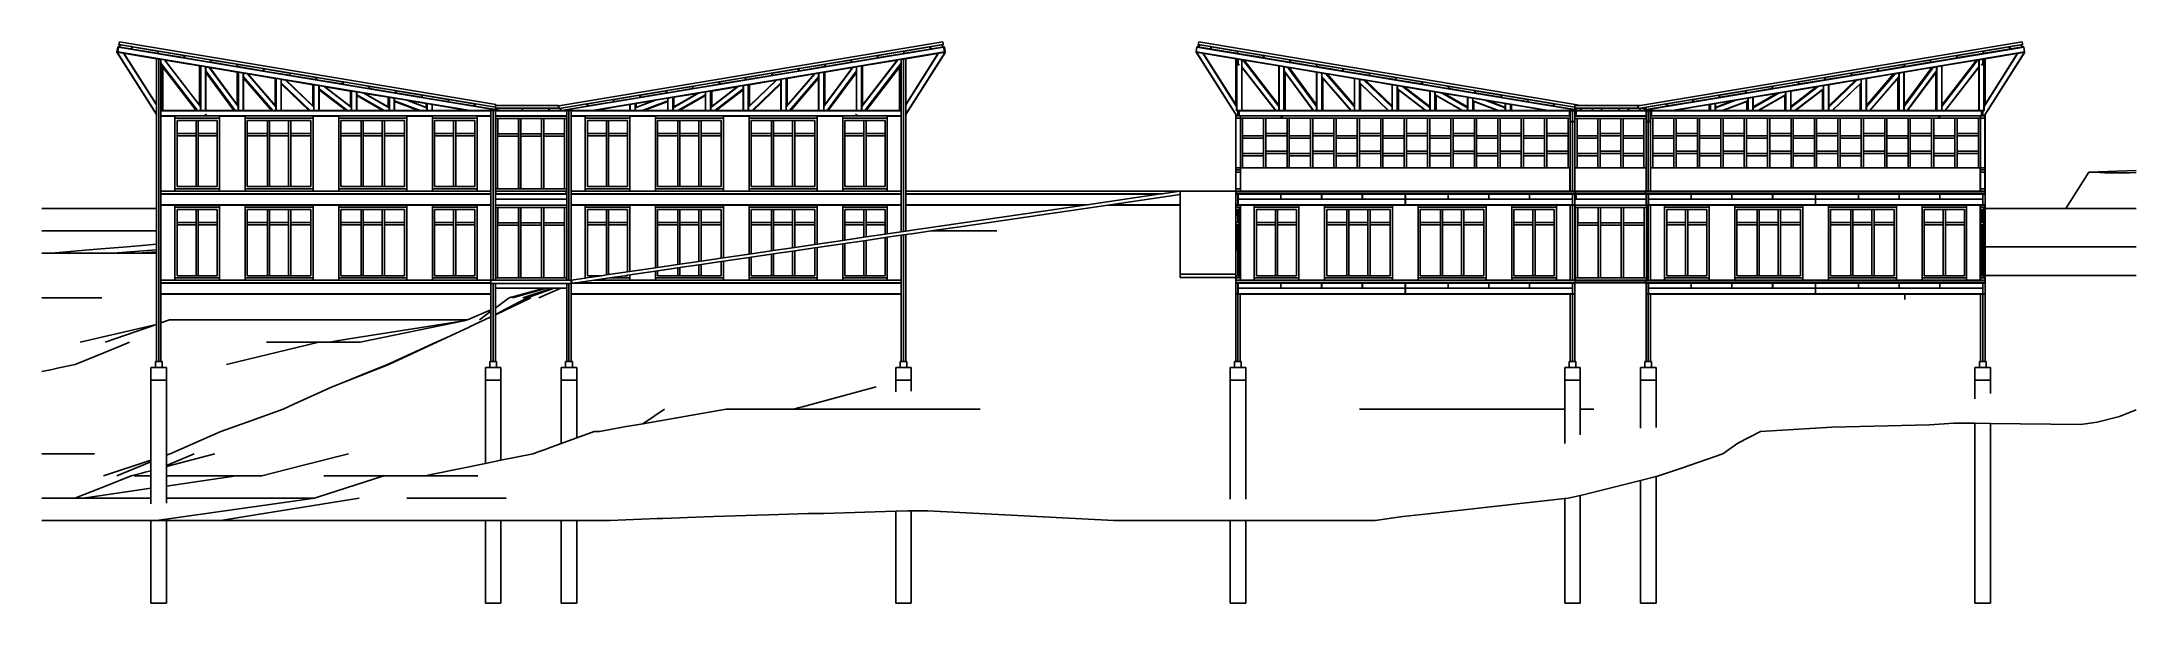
# Model space of a CAD drawing. Extents: x -47 to 47, y -13.1 to 12.1.
import ezdxf

# ---------------------------------------------------------------- set-up
doc = ezdxf.new("R2010")
doc.units = 0
doc.layers.get('0').update_dxf_attribs({"linetype": 'CONTINUOUS'})
doc.layers.add('SECTIONCUTEDGES', color=7, linetype='CONTINUOUS')

msp = doc.modelspace()

# ---------------------------------------------------------------- linework, layer by layer
for p, q in [((-43.595, 11.614), (-43.596, 11.605)), ((-43.596, 11.605), (-41.818, 11.308)), ((-43.596, 11.604), (-43.596, 11.605)), ((-43.596, 11.604), (-43.596, 11.605)), ((-43.596, 11.604), (-43.596, 11.605)), ((-43.596, 11.604), (-41.819, 8.803)), ((-43.583, 11.602), (-43.596, 11.604)), ((-43.558, 11.832), (-43.595, 11.614)), ((-43.595, 11.614), (-43.556, 11.608)), ((-43.291, 11.554), (-43.583, 11.602)), ((-43.583, 11.602), (-41.819, 8.822)), ((-43.557, 11.841), (-43.558, 11.832)), ((-43.558, 11.832), (-43.519, 11.825)), ((-43.557, 11.841), (-43.518, 11.835)), ((-43.555, 11.614), (-43.556, 11.608)), ((-43.556, 11.608), (-43.556, 11.605)), ((-43.556, 11.605), (-41.817, 11.315)), ((-43.519, 11.825), (-43.555, 11.614)), ((-43.555, 11.614), (-27.752, 8.981)), ((-43.518, 11.832), (-43.519, 11.825)), ((-43.517, 11.841), (-43.518, 11.835)), ((-43.518, 11.835), (-43.518, 11.832)), ((-43.518, 11.832), (-26.619, 9.015)), ((-43.517, 11.841), (-43.513, 11.866)), ((-43.467, 11.833), (-43.517, 11.841)), ((-43.508, 11.865), (-43.513, 11.866)), ((-43.511, 11.846), (-43.508, 11.865)), ((-43.472, 11.839), (-43.511, 11.846)), ((-43.504, 11.915), (-43.5, 11.94)), ((-43.504, 11.915), (-43.499, 11.915)), ((-43.499, 11.946), (-43.5, 11.94)), ((-43.5, 11.94), (-43.451, 11.932)), ((-43.48, 12.064), (-43.499, 11.946)), ((-43.48, 12.064), (-43.499, 11.946)), ((-43.499, 11.946), (-26.619, 9.132)), ((-43.499, 11.915), (-43.496, 11.934)), ((-43.496, 11.934), (-43.457, 11.928)), ((-26.6, 9.251), (-43.48, 12.064)), ((-43.457, 11.928), (-43.472, 11.839)), ((-43.451, 11.932), (-43.467, 11.833)), ((-43.467, 11.833), (-42.972, 11.751)), ((-43.451, 11.932), (-42.956, 11.849)), ((-43.278, 11.552), (-43.291, 11.554)), ((-43.291, 11.554), (-41.819, 9.233)), ((-43.278, 11.552), (-41.819, 9.251)), ((-42.972, 11.751), (-42.968, 11.775)), ((-42.923, 11.743), (-42.972, 11.751)), ((-42.963, 11.775), (-42.968, 11.775)), ((-42.967, 11.755), (-42.963, 11.775)), ((-42.927, 11.748), (-42.967, 11.755)), ((-42.96, 11.825), (-42.956, 11.849)), ((-42.96, 11.825), (-42.955, 11.824)), ((-42.956, 11.849), (-42.907, 11.841)), ((-42.955, 11.824), (-42.952, 11.844)), ((-42.952, 11.844), (-42.912, 11.837)), ((-42.912, 11.837), (-42.927, 11.748)), ((-42.907, 11.841), (-42.923, 11.743)), ((-42.923, 11.743), (-41.789, 11.553)), ((-42.907, 11.841), (-41.772, 11.652)), ((-41.819, 11.305), (-41.818, 11.308)), ((-41.819, 11.305), (-41.819, 11.305)), ((-41.813, 11.304), (-41.819, 11.305)), ((-41.819, 9.251), (-41.819, 11.305)), ((-41.818, 11.308), (-41.817, 11.315)), ((-41.617, 11.282), (-41.817, 11.315)), ((-41.779, 11.298), (-41.813, 11.304)), ((-41.813, 11.304), (-41.779, 11.298)), ((-41.789, 11.553), (-41.785, 11.578)), ((-41.739, 11.545), (-41.789, 11.553)), ((-41.78, 11.577), (-41.785, 11.578)), ((-41.783, 11.558), (-41.78, 11.577)), ((-41.744, 11.551), (-41.783, 11.558)), ((-41.779, 11.298), (-41.779, 11.298)), ((-41.719, 11.288), (-41.779, 11.298)), ((-41.776, 11.627), (-41.772, 11.652)), ((-41.776, 11.627), (-41.772, 11.627)), ((-41.772, 11.652), (-41.723, 11.644)), ((-41.772, 11.627), (-41.768, 11.646)), ((-41.768, 11.646), (-41.729, 11.64)), ((-41.729, 11.64), (-41.744, 11.551)), ((-41.723, 11.644), (-41.739, 11.545)), ((-41.739, 11.545), (-40.605, 11.356)), ((-41.723, 11.644), (-40.589, 11.455)), ((-41.719, -2.274), (-41.719, 11.288)), ((-41.719, 11.288), (-41.619, 11.272)), ((-41.619, 11.272), (-41.617, 11.282)), ((-41.619, 11.103), (-41.619, 11.272)), ((-41.617, 11.282), (-41.457, 11.255)), ((-40.605, 11.356), (-40.601, 11.381)), ((-40.556, 11.348), (-40.605, 11.356)), ((-40.596, 11.38), (-40.601, 11.381)), ((-40.599, 11.36), (-40.596, 11.38)), ((-40.56, 11.354), (-40.599, 11.36)), ((-40.593, 11.43), (-40.589, 11.455)), ((-40.593, 11.43), (-40.588, 11.429)), ((-40.589, 11.455), (-40.539, 11.447)), ((-40.588, 11.429), (-40.585, 11.449)), ((-40.585, 11.449), (-40.545, 11.443)), ((-40.545, 11.443), (-40.56, 11.354)), ((-40.539, 11.447), (-40.556, 11.348)), ((-40.556, 11.348), (-39.421, 11.159)), ((-40.539, 11.447), (-39.405, 11.258)), ((-6.558, 12.064), (-23.779, 9.194)), ((-23.76, 9.075), (-6.538, 11.946)), ((-6.519, 11.832), (-23.626, 8.981)), ((-6.483, 11.614), (-22.285, 8.981)), ((-10.632, 11.258), (-9.498, 11.447)), ((-9.481, 11.348), (-10.616, 11.159)), ((-9.449, 11.455), (-9.498, 11.447)), ((-9.498, 11.447), (-9.481, 11.348)), ((-9.453, 11.449), (-9.492, 11.443)), ((-9.492, 11.443), (-9.477, 11.354)), ((-9.481, 11.348), (-9.432, 11.356)), ((-9.477, 11.354), (-9.438, 11.36)), ((-9.449, 11.429), (-9.453, 11.449)), ((-9.449, 11.455), (-8.314, 11.644)), ((-9.444, 11.43), (-9.449, 11.455)), ((-9.444, 11.43), (-9.449, 11.429)), ((-9.441, 11.38), (-9.436, 11.381)), ((-9.438, 11.36), (-9.441, 11.38)), ((-9.432, 11.356), (-9.436, 11.381)), ((-8.298, 11.545), (-9.432, 11.356)), ((-8.42, 11.282), (-8.58, 11.255)), ((-8.42, 11.282), (-8.22, 11.315)), ((-8.419, 11.272), (-8.42, 11.282)), ((-8.319, 11.288), (-8.419, 11.272)), ((-8.419, 11.103), (-8.419, 11.272)), ((-8.319, 11.288), (-8.259, 11.298)), ((-8.319, 3.552), (-8.319, 11.288)), ((-8.265, 11.652), (-8.314, 11.644)), ((-8.314, 11.644), (-8.298, 11.545)), ((-8.269, 11.646), (-8.308, 11.64)), ((-8.308, 11.64), (-8.294, 11.551)), ((-8.298, 11.545), (-8.248, 11.553)), ((-8.294, 11.551), (-8.254, 11.558)), ((-8.266, 11.627), (-8.269, 11.646)), ((-8.261, 11.627), (-8.266, 11.627)), ((-8.265, 11.652), (-7.131, 11.841)), ((-8.261, 11.627), (-8.265, 11.652)), ((-8.259, 11.298), (-8.219, 11.305)), ((-8.259, 11.298), (-8.259, 11.298)), ((-8.258, 11.577), (-8.253, 11.578)), ((-8.254, 11.558), (-8.258, 11.577)), ((-8.248, 11.553), (-8.253, 11.578)), ((-7.114, 11.743), (-8.248, 11.553)), ((-6.481, 11.605), (-8.22, 11.315)), ((-8.219, 11.308), (-8.22, 11.315)), ((-6.441, 11.605), (-8.219, 11.308)), ((-6.441, 11.604), (-8.219, 8.803)), ((-6.454, 11.602), (-8.219, 8.822)), ((-6.746, 11.554), (-8.219, 9.233)), ((-6.759, 11.552), (-8.219, 9.251)), ((-8.218, 11.305), (-8.219, 11.308)), ((-8.219, 9.251), (-8.219, 11.305)), ((-8.219, 11.305), (-8.218, 11.305)), ((-7.081, 11.849), (-7.131, 11.841)), ((-7.131, 11.841), (-7.114, 11.743)), ((-7.085, 11.844), (-7.125, 11.837)), ((-7.125, 11.837), (-7.11, 11.748)), ((-7.114, 11.743), (-7.065, 11.751)), ((-7.11, 11.748), (-7.071, 11.755)), ((-7.082, 11.824), (-7.085, 11.844)), ((-7.077, 11.825), (-7.082, 11.824)), ((-7.081, 11.849), (-6.586, 11.932)), ((-7.077, 11.825), (-7.081, 11.849)), ((-7.074, 11.775), (-7.069, 11.775)), ((-7.071, 11.755), (-7.074, 11.775)), ((-7.065, 11.751), (-7.069, 11.775)), ((-6.57, 11.833), (-7.065, 11.751)), ((-6.759, 11.552), (-6.746, 11.554)), ((-6.746, 11.554), (-6.454, 11.602)), ((-6.537, 11.94), (-6.586, 11.932)), ((-6.586, 11.932), (-6.57, 11.833)), ((-6.541, 11.934), (-6.581, 11.928)), ((-6.581, 11.928), (-6.566, 11.839)), ((-6.57, 11.833), (-6.521, 11.841)), ((-6.566, 11.839), (-6.526, 11.846)), ((-6.538, 11.946), (-6.558, 12.064)), ((-6.538, 11.915), (-6.541, 11.934)), ((-6.538, 11.946), (-6.537, 11.94)), ((-6.533, 11.915), (-6.538, 11.915)), ((-6.533, 11.915), (-6.537, 11.94)), ((-6.53, 11.865), (-6.525, 11.866)), ((-6.526, 11.846), (-6.53, 11.865)), ((-6.521, 11.841), (-6.525, 11.866)), ((-6.519, 11.835), (-6.521, 11.841)), ((-6.481, 11.841), (-6.519, 11.835)), ((-6.519, 11.835), (-6.519, 11.832)), ((-6.519, 11.832), (-6.518, 11.825)), ((-6.479, 11.832), (-6.518, 11.825)), ((-6.518, 11.825), (-6.483, 11.614)), ((-6.482, 11.608), (-6.483, 11.614)), ((-6.443, 11.614), (-6.482, 11.608)), ((-6.481, 11.605), (-6.482, 11.608)), ((-6.479, 11.832), (-6.481, 11.841)), ((-6.443, 11.614), (-6.479, 11.832)), ((-6.454, 11.602), (-6.441, 11.604)), ((-6.441, 11.605), (-6.443, 11.614)), ((-6.441, 11.604), (-6.441, 11.605)), ((-6.441, 11.604), (-6.441, 11.605)), ((-6.441, 11.604), (-6.441, 11.605)), ((-6.441, 11.604), (-6.441, 11.605)), ((-6.441, 11.604), (-6.441, 11.605)), ((-6.441, 11.604), (-6.441, 11.605)), ((-6.441, 11.604), (-6.441, 11.605)), ((-6.441, 11.604), (-6.441, 11.605)), ((-6.441, 11.604), (-6.441, 11.605)), ((-6.441, 11.604), (-6.441, 11.605)), ((-6.441, 11.604), (-6.441, 11.605)), ((-6.441, 11.604), (-6.441, 11.605)), ((4.805, 11.614), (4.804, 11.605)), ((4.804, 11.605), (6.582, 11.308)), ((4.804, 11.604), (4.804, 11.605)), ((4.804, 11.604), (4.804, 11.605)), ((4.804, 11.604), (4.804, 11.605)), ((4.804, 11.604), (4.804, 11.605)), ((4.804, 11.604), (4.804, 11.605)), ((4.804, 11.604), (4.804, 11.605)), ((4.804, 11.604), (4.804, 11.605)), ((4.804, 11.604), (4.804, 11.605)), ((4.817, 11.602), (4.804, 11.604)), ((4.804, 11.604), (6.581, 8.803)), ((4.842, 11.832), (4.805, 11.614)), ((4.805, 11.614), (20.608, 8.981)), ((5.109, 11.554), (4.817, 11.602)), ((4.817, 11.602), (6.627, 8.75)), ((4.843, 11.841), (4.842, 11.832)), ((4.842, 11.832), (21.781, 9.009)), ((4.843, 11.841), (4.882, 11.835)), ((4.883, 11.841), (4.882, 11.835)), ((4.882, 11.835), (21.781, 9.018)), ((4.901, 11.946), (4.9, 11.94)), ((4.92, 12.064), (4.901, 11.946)), ((4.92, 12.064), (4.901, 11.946)), ((4.92, 12.064), (4.901, 11.946)), ((4.92, 12.064), (4.901, 11.946)), ((4.933, 11.833), (5.428, 11.751)), ((4.949, 11.932), (5.444, 11.849)), ((5.122, 11.552), (5.109, 11.554)), ((5.109, 11.554), (6.621, 9.17)), ((5.122, 11.552), (6.581, 9.251)), ((5.477, 11.743), (6.611, 11.553)), ((5.493, 11.841), (6.628, 11.652)), ((6.581, 11.305), (6.582, 11.308)), ((6.581, 9.251), (6.581, 11.305)), ((6.587, 11.304), (6.581, 11.305)), ((6.581, 11.305), (6.581, 11.305)), ((6.582, 11.308), (6.621, 11.302)), ((6.621, 11.298), (6.587, 11.304)), ((6.587, 11.304), (6.621, 11.298)), ((6.631, 11.3), (6.621, 11.302)), ((6.621, 11.298), (6.621, 11.302)), ((6.621, 11.278), (6.621, 11.298)), ((6.621, 11.298), (6.621, 11.298)), ((6.631, 11.278), (6.631, 11.3)), ((6.631, 11.3), (6.852, 11.263)), ((6.661, 11.545), (7.795, 11.356)), ((6.677, 11.644), (7.811, 11.455)), ((7.844, 11.348), (8.979, 11.159)), ((7.861, 11.447), (8.995, 11.258)), ((41.921, 11.832), (24.814, 8.981)), ((41.881, 11.835), (24.981, 9.018)), ((41.957, 11.614), (26.155, 8.981)), ((37.768, 11.258), (38.902, 11.447)), ((38.919, 11.348), (37.784, 11.159)), ((38.951, 11.455), (40.086, 11.644)), ((40.102, 11.545), (38.968, 11.356)), ((39.911, 11.263), (40.132, 11.3)), ((40.132, 11.3), (40.141, 11.302)), ((40.132, 11.278), (40.132, 11.3)), ((40.135, 11.652), (41.269, 11.841)), ((41.946, 11.602), (40.136, 8.75)), ((41.654, 11.554), (40.141, 9.17)), ((40.181, 11.308), (40.141, 11.302)), ((40.141, 11.298), (40.181, 11.305)), ((40.141, 11.298), (40.181, 11.305)), ((40.141, 11.298), (40.141, 11.302)), ((40.141, 11.298), (40.141, 11.298)), ((40.141, 11.278), (40.141, 11.298)), ((41.286, 11.743), (40.152, 11.553)), ((41.959, 11.605), (40.181, 11.308)), ((41.959, 11.604), (40.181, 8.803)), ((41.641, 11.552), (40.181, 9.251)), ((40.182, 11.305), (40.181, 11.308)), ((40.181, 9.251), (40.181, 11.305)), ((40.181, 11.305), (40.182, 11.305)), ((41.319, 11.849), (41.814, 11.932)), ((41.83, 11.833), (41.335, 11.751)), ((41.641, 11.552), (41.654, 11.554)), ((41.654, 11.554), (41.946, 11.602)), ((41.862, 11.946), (41.863, 11.94)), ((41.879, 11.841), (41.881, 11.835)), ((41.919, 11.841), (41.881, 11.835)), ((41.921, 11.832), (41.919, 11.841)), ((41.957, 11.614), (41.921, 11.832)), ((41.946, 11.602), (41.959, 11.604)), ((41.959, 11.605), (41.957, 11.614)), ((41.959, 11.604), (41.959, 11.605)), ((41.959, 11.604), (41.959, 11.605)), ((-41.619, 11.087), (-41.619, 11.103)), ((-41.619, 11.103), (-39.985, 8.981)), ((-41.619, 8.981), (-41.619, 11.087)), ((-41.619, 11.087), (-41.548, 10.996)), ((-41.548, 8.981), (-41.548, 10.996)), ((-41.548, 10.996), (-41.539, 10.983)), ((-41.539, 10.947), (-41.539, 10.983)), ((-41.539, 10.983), (-39.997, 8.981)), ((-41.539, 10.931), (-41.539, 10.947)), ((-41.539, 10.947), (-40.025, 8.981)), ((-41.539, 10.931), (-40.037, 8.981)), ((-41.539, 8.981), (-41.539, 10.931)), ((-41.457, 11.255), (-39.846, 9.161)), ((-41.457, 11.255), (-41.443, 11.253)), ((-41.443, 11.253), (-39.846, 10.986)), ((-41.443, 11.253), (-41.437, 11.245)), ((-41.437, 11.245), (-39.886, 10.986)), ((-41.437, 11.245), (-39.886, 9.229)), ((-39.886, 9.229), (-39.886, 10.986)), ((-39.876, 10.985), (-39.886, 10.986)), ((-39.876, 9.217), (-39.876, 10.985)), ((-39.876, 10.985), (-39.846, 10.98)), ((-39.836, 10.985), (-39.846, 10.986)), ((-39.846, 10.98), (-39.846, 10.986)), ((-39.846, 9.177), (-39.846, 10.98)), ((-39.836, 8.981), (-39.836, 10.985)), ((-39.836, 10.985), (-39.616, 10.948)), ((-39.616, 8.981), (-39.616, 10.948)), ((-39.606, 10.946), (-39.616, 10.948)), ((-39.606, 10.761), (-39.614, 10.755)), ((-39.614, 10.755), (-39.606, 10.744)), ((-39.606, 10.761), (-39.606, 10.946)), ((-39.606, 10.946), (-39.45, 10.92)), ((-39.606, 10.761), (-38.29, 8.981)), ((-39.606, 10.744), (-39.606, 10.761)), ((-39.606, 10.744), (-38.303, 8.981)), ((-39.606, 10.707), (-39.606, 10.744)), ((-39.606, 10.707), (-38.33, 8.981)), ((-39.606, 10.69), (-39.606, 10.707)), ((-39.606, 8.981), (-39.606, 10.69)), ((-39.606, 10.69), (-38.343, 8.981)), ((-39.45, 10.92), (-38.153, 9.166)), ((-39.45, 10.92), (-39.436, 10.918)), ((-39.436, 10.918), (-38.153, 10.704)), ((-39.436, 10.918), (-39.43, 10.91)), ((-39.43, 10.91), (-38.193, 10.704)), ((-39.43, 10.91), (-38.193, 9.237)), ((-39.421, 11.159), (-39.417, 11.184)), ((-39.372, 11.151), (-39.421, 11.159)), ((-39.412, 11.183), (-39.417, 11.184)), ((-39.416, 11.163), (-39.412, 11.183)), ((-39.376, 11.156), (-39.416, 11.163)), ((-39.409, 11.233), (-39.405, 11.258)), ((-39.409, 11.233), (-39.404, 11.232)), ((-39.405, 11.258), (-39.356, 11.249)), ((-39.404, 11.232), (-39.401, 11.252)), ((-39.401, 11.252), (-39.361, 11.245)), ((-39.361, 11.245), (-39.376, 11.156)), ((-39.356, 11.249), (-39.372, 11.151)), ((-39.372, 11.151), (-38.238, 10.962)), ((-39.356, 11.249), (-38.221, 11.06)), ((-38.238, 10.962), (-38.234, 10.986)), ((-38.188, 10.953), (-38.238, 10.962)), ((-38.229, 10.985), (-38.234, 10.986)), ((-38.232, 10.966), (-38.229, 10.985)), ((-38.193, 10.959), (-38.232, 10.966)), ((-38.225, 11.036), (-38.221, 11.06)), ((-38.225, 11.036), (-38.221, 11.035)), ((-38.221, 11.06), (-38.172, 11.052)), ((-38.221, 11.035), (-38.217, 11.055)), ((-38.217, 11.055), (-38.178, 11.048)), ((-38.178, 11.048), (-38.193, 10.959)), ((-38.193, 9.237), (-38.193, 10.704)), ((-38.184, 10.703), (-38.193, 10.704)), ((-38.172, 11.052), (-38.188, 10.953)), ((-38.188, 10.953), (-37.054, 10.764)), ((-38.184, 9.223), (-38.184, 10.703)), ((-38.184, 10.703), (-38.153, 10.698)), ((-38.172, 11.052), (-37.038, 10.863)), ((-38.144, 10.703), (-38.153, 10.704)), ((-38.153, 10.698), (-38.153, 10.704)), ((-38.153, 9.183), (-38.153, 10.698)), ((-38.144, 8.981), (-38.144, 10.703)), ((-38.144, 10.703), (-37.923, 10.666)), ((-37.923, 8.981), (-37.923, 10.666)), ((-37.913, 10.664), (-37.923, 10.666)), ((-37.913, 10.496), (-37.913, 10.664)), ((-37.913, 10.664), (-37.743, 10.636)), ((-37.913, 10.481), (-37.913, 10.496)), ((-37.913, 10.496), (-36.607, 8.981)), ((-37.913, 10.481), (-36.619, 8.981)), ((-37.913, 10.449), (-37.913, 10.481)), ((-37.913, 10.449), (-36.647, 8.981)), ((-37.913, 10.434), (-37.913, 10.449)), ((-37.913, 8.981), (-37.913, 10.434)), ((-37.913, 10.434), (-36.659, 8.981)), ((-37.743, 10.636), (-36.461, 9.149)), ((-37.743, 10.636), (-37.728, 10.633)), ((-37.728, 10.633), (-36.461, 10.422)), ((-37.728, 10.633), (-37.722, 10.626)), ((-37.722, 10.626), (-36.501, 10.422)), ((-37.722, 10.626), (-36.501, 9.211)), ((-37.054, 10.764), (-37.05, 10.789)), ((-37.005, 10.756), (-37.054, 10.764)), ((-37.045, 10.788), (-37.05, 10.789)), ((-37.048, 10.768), (-37.045, 10.788)), ((-37.009, 10.762), (-37.048, 10.768)), ((-37.042, 10.838), (-37.038, 10.863)), ((-37.042, 10.838), (-37.037, 10.838)), ((-37.038, 10.863), (-36.988, 10.855)), ((-37.037, 10.838), (-37.034, 10.857)), ((-37.034, 10.857), (-36.994, 10.851)), ((-36.994, 10.851), (-37.009, 10.762)), ((-36.988, 10.855), (-37.005, 10.756)), ((-37.005, 10.756), (-35.87, 10.567)), ((-36.988, 10.855), (-35.854, 10.666)), ((-36.501, 9.211), (-36.501, 10.422)), ((-36.501, 10.422), (-36.491, 10.421)), ((-36.491, 9.199), (-36.491, 10.421)), ((-36.491, 10.421), (-36.461, 10.416)), ((-36.461, 10.422), (-36.451, 10.421)), ((-36.461, 10.416), (-36.461, 10.422)), ((-36.461, 9.164), (-36.461, 10.416)), ((-36.451, 8.981), (-36.451, 10.421)), ((-36.451, 10.421), (-36.231, 10.384)), ((-36.231, 8.981), (-36.231, 10.384)), ((-36.231, 10.384), (-36.221, 10.382)), ((-36.221, 10.229), (-36.221, 10.382)), ((-36.221, 10.382), (-36.029, 10.35)), ((-36.029, 10.35), (-34.768, 9.134)), ((-36.029, 10.35), (-36.012, 10.347)), ((-36.012, 10.347), (-34.768, 10.14)), ((-36.012, 10.347), (-36.004, 10.339)), ((-36.004, 10.339), (-34.808, 10.14)), ((-36.004, 10.339), (-34.808, 9.186)), ((-35.87, 10.567), (-35.866, 10.592)), ((-35.821, 10.559), (-35.87, 10.567)), ((-35.861, 10.591), (-35.866, 10.592)), ((-35.865, 10.571), (-35.861, 10.591)), ((-35.825, 10.565), (-35.865, 10.571)), ((-35.858, 10.641), (-35.854, 10.666)), ((-35.858, 10.641), (-35.853, 10.64)), ((-35.854, 10.666), (-35.805, 10.658)), ((-35.853, 10.64), (-35.85, 10.66)), ((-35.85, 10.66), (-35.81, 10.653)), ((-35.81, 10.653), (-35.825, 10.565)), ((-35.805, 10.658), (-35.821, 10.559)), ((-35.821, 10.559), (-34.687, 10.37)), ((-35.805, 10.658), (-34.67, 10.468)), ((-34.687, 10.37), (-34.683, 10.394)), ((-34.637, 10.362), (-34.687, 10.37)), ((-34.678, 10.394), (-34.683, 10.394)), ((-34.681, 10.374), (-34.678, 10.394)), ((-34.642, 10.367), (-34.681, 10.374)), ((-34.674, 10.444), (-34.67, 10.468)), ((-34.674, 10.444), (-34.669, 10.443)), ((-34.67, 10.468), (-34.621, 10.46)), ((-34.669, 10.443), (-34.666, 10.463)), ((-34.666, 10.463), (-34.627, 10.456)), ((-34.627, 10.456), (-34.642, 10.367)), ((-34.621, 10.46), (-34.637, 10.362)), ((-34.637, 10.362), (-33.503, 10.173)), ((-34.621, 10.46), (-33.487, 10.271)), ((-16.551, 10.271), (-15.416, 10.46)), ((-15.4, 10.362), (-16.534, 10.173)), ((-15.367, 10.468), (-15.416, 10.46)), ((-15.416, 10.46), (-15.4, 10.362)), ((-15.371, 10.463), (-15.411, 10.456)), ((-15.411, 10.456), (-15.396, 10.367)), ((-15.4, 10.362), (-15.351, 10.37)), ((-15.396, 10.367), (-15.356, 10.374)), ((-15.368, 10.443), (-15.371, 10.463)), ((-15.363, 10.444), (-15.368, 10.443)), ((-15.367, 10.468), (-14.233, 10.658)), ((-15.363, 10.444), (-15.367, 10.468)), ((-15.36, 10.394), (-15.355, 10.394)), ((-15.356, 10.374), (-15.36, 10.394)), ((-15.351, 10.37), (-15.355, 10.394)), ((-14.216, 10.559), (-15.351, 10.37)), ((-14.008, 10.35), (-15.269, 9.134)), ((-14.025, 10.347), (-15.269, 10.14)), ((-14.034, 10.339), (-15.229, 9.186)), ((-14.034, 10.339), (-15.229, 10.14)), ((-14.183, 10.666), (-14.233, 10.658)), ((-14.233, 10.658), (-14.216, 10.559)), ((-14.187, 10.66), (-14.227, 10.653)), ((-14.227, 10.653), (-14.212, 10.565)), ((-14.216, 10.559), (-14.167, 10.567)), ((-14.212, 10.565), (-14.173, 10.571)), ((-14.184, 10.64), (-14.187, 10.66)), ((-14.179, 10.641), (-14.184, 10.64)), ((-14.183, 10.666), (-13.049, 10.855)), ((-14.179, 10.641), (-14.183, 10.666)), ((-14.176, 10.591), (-14.171, 10.592)), ((-14.173, 10.571), (-14.176, 10.591)), ((-14.167, 10.567), (-14.171, 10.592)), ((-13.032, 10.756), (-14.167, 10.567)), ((-14.025, 10.347), (-14.034, 10.339)), ((-14.008, 10.35), (-14.025, 10.347)), ((-13.816, 10.382), (-14.008, 10.35)), ((-13.806, 10.384), (-13.816, 10.382)), ((-13.816, 10.229), (-13.816, 10.382)), ((-13.586, 10.421), (-13.806, 10.384)), ((-13.806, 8.981), (-13.806, 10.384)), ((-13.576, 10.422), (-13.586, 10.421)), ((-13.586, 8.981), (-13.586, 10.421)), ((-12.294, 10.636), (-13.576, 9.149)), ((-12.309, 10.633), (-13.576, 10.422)), ((-13.576, 10.416), (-13.576, 10.422)), ((-13.546, 10.421), (-13.576, 10.416)), ((-13.576, 9.164), (-13.576, 10.416)), ((-13.536, 10.422), (-13.546, 10.421)), ((-13.546, 9.199), (-13.546, 10.421)), ((-12.316, 10.626), (-13.536, 9.211)), ((-12.316, 10.626), (-13.536, 10.422)), ((-13.536, 9.211), (-13.536, 10.422)), ((-12.124, 10.496), (-13.431, 8.981)), ((-12.124, 10.481), (-13.418, 8.981)), ((-12.124, 10.449), (-13.391, 8.981)), ((-12.124, 10.434), (-13.378, 8.981)), ((-13, 10.863), (-13.049, 10.855)), ((-13.049, 10.855), (-13.032, 10.756)), ((-13.004, 10.857), (-13.043, 10.851)), ((-13.043, 10.851), (-13.028, 10.762)), ((-13.032, 10.756), (-12.983, 10.764)), ((-13.028, 10.762), (-12.989, 10.768)), ((-13, 10.838), (-13.004, 10.857)), ((-13, 10.863), (-11.865, 11.052)), ((-12.995, 10.838), (-13, 10.863)), ((-12.995, 10.838), (-13, 10.838)), ((-12.992, 10.788), (-12.987, 10.789)), ((-12.989, 10.768), (-12.992, 10.788)), ((-12.983, 10.764), (-12.987, 10.789)), ((-11.849, 10.953), (-12.983, 10.764)), ((-12.309, 10.633), (-12.316, 10.626)), ((-12.294, 10.636), (-12.309, 10.633)), ((-12.124, 10.664), (-12.294, 10.636)), ((-12.124, 10.664), (-12.114, 10.666)), ((-12.124, 10.496), (-12.124, 10.664)), ((-12.124, 10.481), (-12.124, 10.496)), ((-12.124, 10.449), (-12.124, 10.481)), ((-12.124, 10.434), (-12.124, 10.449)), ((-12.124, 8.981), (-12.124, 10.434)), ((-12.114, 10.666), (-11.894, 10.703)), ((-12.114, 8.981), (-12.114, 10.666)), ((-11.894, 10.703), (-11.884, 10.704)), ((-11.894, 8.981), (-11.894, 10.703)), ((-10.588, 10.92), (-11.884, 9.166)), ((-10.601, 10.918), (-11.884, 10.704)), ((-11.884, 10.698), (-11.884, 10.704)), ((-11.884, 10.698), (-11.854, 10.703)), ((-11.884, 9.183), (-11.884, 10.698)), ((-11.816, 11.06), (-11.865, 11.052)), ((-11.865, 11.052), (-11.849, 10.953)), ((-11.82, 11.055), (-11.86, 11.048)), ((-11.86, 11.048), (-11.845, 10.959)), ((-11.854, 10.703), (-11.844, 10.704)), ((-11.854, 9.223), (-11.854, 10.703)), ((-11.849, 10.953), (-11.799, 10.962)), ((-11.845, 10.959), (-11.805, 10.966)), ((-10.607, 10.91), (-11.844, 9.237)), ((-10.607, 10.91), (-11.844, 10.704)), ((-11.844, 9.237), (-11.844, 10.704)), ((-11.817, 11.035), (-11.82, 11.055)), ((-11.812, 11.036), (-11.817, 11.035)), ((-11.816, 11.06), (-10.682, 11.249)), ((-11.812, 11.036), (-11.816, 11.06)), ((-11.809, 10.985), (-11.804, 10.986)), ((-11.805, 10.966), (-11.809, 10.985)), ((-11.799, 10.962), (-11.804, 10.986)), ((-10.665, 11.151), (-11.799, 10.962)), ((-10.431, 10.761), (-11.747, 8.981)), ((-10.431, 10.744), (-11.735, 8.981)), ((-10.431, 10.707), (-11.707, 8.981)), ((-10.431, 10.69), (-11.695, 8.981)), ((-10.632, 11.258), (-10.682, 11.249)), ((-10.682, 11.249), (-10.665, 11.151)), ((-10.636, 11.252), (-10.676, 11.245)), ((-10.676, 11.245), (-10.661, 11.156)), ((-10.665, 11.151), (-10.616, 11.159)), ((-10.661, 11.156), (-10.622, 11.163)), ((-10.633, 11.232), (-10.636, 11.252)), ((-10.628, 11.233), (-10.633, 11.232)), ((-10.628, 11.233), (-10.632, 11.258)), ((-10.625, 11.183), (-10.62, 11.184)), ((-10.622, 11.163), (-10.625, 11.183)), ((-10.616, 11.159), (-10.62, 11.184)), ((-10.601, 10.918), (-10.607, 10.91)), ((-10.588, 10.92), (-10.601, 10.918)), ((-10.431, 10.946), (-10.588, 10.92)), ((-10.431, 10.946), (-10.421, 10.948)), ((-10.431, 10.761), (-10.431, 10.946)), ((-10.431, 10.761), (-10.423, 10.755)), ((-10.431, 10.744), (-10.431, 10.761)), ((-10.423, 10.755), (-10.431, 10.744)), ((-10.431, 10.707), (-10.431, 10.744)), ((-10.431, 10.69), (-10.431, 10.707)), ((-10.431, 8.981), (-10.431, 10.69)), ((-10.421, 10.948), (-10.201, 10.985)), ((-10.421, 8.981), (-10.421, 10.948)), ((-10.201, 10.985), (-10.191, 10.986)), ((-10.201, 8.981), (-10.201, 10.985)), ((-8.58, 11.255), (-10.191, 9.161)), ((-8.594, 11.253), (-10.191, 10.986)), ((-10.191, 10.98), (-10.191, 10.986)), ((-10.191, 10.98), (-10.161, 10.985)), ((-10.191, 9.177), (-10.191, 10.98)), ((-10.161, 10.985), (-10.151, 10.986)), ((-10.161, 9.217), (-10.161, 10.985)), ((-8.6, 11.245), (-10.151, 9.229)), ((-8.6, 11.245), (-10.151, 10.986)), ((-10.151, 9.229), (-10.151, 10.986)), ((-8.419, 11.103), (-10.052, 8.981)), ((-8.499, 10.983), (-10.04, 8.981)), ((-8.499, 10.947), (-10.012, 8.981)), ((-8.499, 10.931), (-10, 8.981)), ((-8.594, 11.253), (-8.6, 11.245)), ((-8.58, 11.255), (-8.594, 11.253)), ((-8.489, 10.996), (-8.499, 10.983)), ((-8.499, 10.947), (-8.499, 10.983)), ((-8.499, 10.931), (-8.499, 10.947)), ((-8.499, 8.981), (-8.499, 10.931)), ((-8.419, 11.087), (-8.489, 10.996)), ((-8.489, 8.981), (-8.489, 10.996)), ((-8.419, 11.087), (-8.419, 11.103)), ((-8.419, 8.981), (-8.419, 11.087)), ((6.621, 11.048), (6.621, 11.269)), ((6.621, 9.188), (6.621, 11.038)), ((6.631, 11.048), (6.631, 11.269)), ((6.631, 8.981), (6.631, 11.038)), ((6.852, 8.981), (6.852, 11.263)), ((6.861, 11.262), (6.852, 11.263)), ((6.861, 10.947), (6.861, 11.262)), ((6.861, 11.262), (6.903, 11.255)), ((6.861, 10.931), (6.861, 10.947)), ((6.861, 10.947), (8.375, 8.981)), ((6.861, 10.931), (8.363, 8.981)), ((6.861, 8.981), (6.861, 10.931)), ((6.903, 11.255), (8.514, 9.161)), ((6.903, 11.255), (6.917, 11.253)), ((6.917, 11.253), (8.514, 9.177)), ((6.917, 11.253), (6.948, 11.247)), ((6.948, 11.247), (8.514, 9.213)), ((6.948, 11.247), (6.963, 11.245)), ((6.963, 11.245), (8.514, 9.229)), ((6.963, 11.245), (8.514, 10.986)), ((8.524, 10.985), (8.514, 10.986)), ((8.514, 9.229), (8.514, 10.986)), ((8.524, 8.981), (8.524, 10.985)), ((8.524, 10.985), (8.744, 10.948)), ((8.744, 8.981), (8.744, 10.948)), ((8.754, 10.946), (8.744, 10.948)), ((8.754, 10.761), (8.746, 10.755)), ((8.746, 10.755), (8.754, 10.744)), ((8.754, 10.761), (8.754, 10.946)), ((8.754, 10.946), (8.91, 10.92)), ((8.754, 10.761), (10.07, 8.981)), ((8.754, 10.744), (8.754, 10.761)), ((8.754, 8.981), (8.754, 10.744)), ((8.754, 10.744), (8.784, 10.704)), ((8.784, 8.981), (8.784, 10.704)), ((8.784, 10.704), (8.794, 10.69)), ((8.794, 8.981), (8.794, 10.69)), ((8.794, 10.69), (10.057, 8.981)), ((8.91, 10.92), (10.207, 9.166)), ((8.91, 10.92), (8.924, 10.918)), ((8.924, 10.918), (10.207, 9.183)), ((8.924, 10.918), (8.956, 10.913)), ((8.956, 10.913), (10.207, 9.22)), ((8.956, 10.913), (8.97, 10.91)), ((8.97, 10.91), (10.207, 9.237)), ((8.97, 10.91), (10.207, 10.704)), ((9.028, 11.151), (10.162, 10.962)), ((9.044, 11.249), (10.179, 11.06)), ((10.216, 10.703), (10.207, 10.704)), ((10.207, 9.237), (10.207, 10.704)), ((10.212, 10.953), (11.346, 10.764)), ((10.216, 8.981), (10.216, 10.703)), ((10.216, 10.703), (10.437, 10.666)), ((10.228, 11.052), (11.362, 10.863)), ((10.437, 8.981), (10.437, 10.666)), ((10.447, 10.664), (10.437, 10.666)), ((10.447, 10.496), (10.447, 10.664)), ((10.447, 10.664), (10.617, 10.636)), ((10.447, 10.481), (10.447, 10.496)), ((10.447, 10.496), (11.753, 8.981)), ((10.447, 8.981), (10.447, 10.481)), ((10.447, 10.481), (10.477, 10.446)), ((10.477, 8.981), (10.477, 10.446)), ((10.477, 10.446), (10.487, 10.434)), ((10.487, 8.981), (10.487, 10.434)), ((10.487, 10.434), (11.741, 8.981)), ((10.617, 10.636), (11.899, 9.149)), ((10.617, 10.636), (10.632, 10.633)), ((10.632, 10.633), (11.899, 9.164)), ((10.632, 10.633), (10.663, 10.628)), ((10.663, 10.628), (11.899, 9.196)), ((10.663, 10.628), (10.678, 10.626)), ((10.678, 10.626), (11.899, 9.211)), ((10.678, 10.626), (11.899, 10.422)), ((11.395, 10.756), (12.53, 10.567)), ((11.412, 10.855), (12.546, 10.666)), ((11.899, 10.422), (11.909, 10.421)), ((11.899, 9.211), (11.899, 10.422)), ((11.909, 8.981), (11.909, 10.421)), ((11.909, 10.421), (12.129, 10.384)), ((12.129, 8.981), (12.129, 10.384)), ((12.129, 10.384), (12.139, 10.382)), ((12.139, 10.229), (12.139, 10.382)), ((12.139, 10.382), (12.331, 10.35)), ((12.331, 10.35), (13.592, 9.134)), ((12.331, 10.35), (12.348, 10.347)), ((12.348, 10.347), (13.592, 9.147)), ((12.348, 10.347), (12.379, 10.342)), ((12.379, 10.342), (13.592, 9.172)), ((12.379, 10.342), (12.396, 10.339)), ((12.396, 10.339), (13.592, 9.186)), ((12.396, 10.339), (13.592, 10.14)), ((12.579, 10.559), (13.713, 10.37)), ((12.595, 10.658), (13.73, 10.468)), ((13.763, 10.362), (14.897, 10.173)), ((13.779, 10.46), (14.913, 10.271)), ((31.849, 10.271), (32.984, 10.46)), ((33, 10.362), (31.866, 10.173)), ((33.033, 10.468), (34.167, 10.658)), ((34.184, 10.559), (33.049, 10.37)), ((34.432, 10.35), (33.171, 9.134)), ((34.415, 10.347), (33.171, 9.147)), ((34.384, 10.342), (33.171, 9.172)), ((34.366, 10.339), (33.171, 9.186)), ((34.366, 10.339), (33.171, 10.14)), ((34.217, 10.666), (35.351, 10.855)), ((35.368, 10.756), (34.233, 10.567)), ((34.384, 10.342), (34.366, 10.339)), ((34.415, 10.347), (34.384, 10.342)), ((34.432, 10.35), (34.415, 10.347)), ((34.624, 10.382), (34.432, 10.35)), ((34.634, 10.384), (34.624, 10.382)), ((34.624, 10.229), (34.624, 10.382)), ((34.854, 10.421), (34.634, 10.384)), ((34.634, 8.981), (34.634, 10.384)), ((34.864, 10.422), (34.854, 10.421)), ((34.854, 8.981), (34.854, 10.421)), ((36.146, 10.636), (34.864, 9.149)), ((36.131, 10.633), (34.864, 9.164)), ((36.1, 10.628), (34.864, 9.196)), ((36.084, 10.626), (34.864, 9.211)), ((36.084, 10.626), (34.864, 10.422)), ((34.864, 9.211), (34.864, 10.422)), ((36.316, 10.496), (35.009, 8.981)), ((36.276, 10.434), (35.022, 8.981)), ((35.4, 10.863), (36.535, 11.052)), ((36.551, 10.953), (35.417, 10.764)), ((36.1, 10.628), (36.084, 10.626)), ((36.131, 10.633), (36.1, 10.628)), ((36.146, 10.636), (36.131, 10.633)), ((36.316, 10.664), (36.146, 10.636)), ((36.286, 10.446), (36.276, 10.434)), ((36.276, 8.981), (36.276, 10.434)), ((36.316, 10.481), (36.286, 10.446)), ((36.286, 8.981), (36.286, 10.446)), ((36.316, 10.664), (36.326, 10.666)), ((36.316, 10.496), (36.316, 10.664)), ((36.316, 10.481), (36.316, 10.496)), ((36.316, 8.981), (36.316, 10.481)), ((36.326, 10.666), (36.546, 10.703)), ((36.326, 8.981), (36.326, 10.666)), ((36.546, 10.703), (36.556, 10.704)), ((36.546, 8.981), (36.546, 10.703)), ((37.852, 10.92), (36.556, 9.166)), ((37.839, 10.918), (36.556, 9.183)), ((37.807, 10.913), (36.556, 9.22)), ((37.793, 10.91), (36.556, 9.237)), ((37.793, 10.91), (36.556, 10.704)), ((36.556, 9.237), (36.556, 10.704)), ((36.584, 11.06), (37.718, 11.249)), ((37.735, 11.151), (36.601, 10.962)), ((38.009, 10.761), (36.693, 8.981)), ((37.969, 10.69), (36.705, 8.981)), ((37.807, 10.913), (37.793, 10.91)), ((37.839, 10.918), (37.807, 10.913)), ((37.852, 10.92), (37.839, 10.918)), ((38.009, 10.946), (37.852, 10.92)), ((37.979, 10.704), (37.969, 10.69)), ((37.969, 8.981), (37.969, 10.69)), ((38.009, 10.744), (37.979, 10.704)), ((37.979, 8.981), (37.979, 10.704)), ((38.009, 10.946), (38.019, 10.948)), ((38.009, 10.761), (38.009, 10.946)), ((38.009, 10.761), (38.017, 10.755)), ((38.009, 10.744), (38.009, 10.761)), ((38.017, 10.755), (38.009, 10.744)), ((38.009, 8.981), (38.009, 10.744)), ((38.019, 10.948), (38.239, 10.985)), ((38.019, 8.981), (38.019, 10.948)), ((38.239, 10.985), (38.249, 10.986)), ((38.239, 8.981), (38.239, 10.985)), ((39.86, 11.255), (38.249, 9.161)), ((39.846, 11.253), (38.249, 9.177)), ((39.814, 11.247), (38.249, 9.213)), ((39.8, 11.245), (38.249, 9.229)), ((39.8, 11.245), (38.249, 10.986)), ((38.249, 9.229), (38.249, 10.986)), ((39.901, 10.947), (38.388, 8.981)), ((39.901, 10.931), (38.4, 8.981)), ((39.814, 11.247), (39.8, 11.245)), ((39.846, 11.253), (39.814, 11.247)), ((39.86, 11.255), (39.846, 11.253)), ((39.901, 11.262), (39.86, 11.255)), ((39.901, 11.262), (39.911, 11.263)), ((39.901, 10.947), (39.901, 11.262)), ((39.901, 10.931), (39.901, 10.947)), ((39.901, 8.981), (39.901, 10.931)), ((39.911, 8.981), (39.911, 11.263)), ((40.132, 11.048), (40.132, 11.269)), ((40.132, 8.981), (40.132, 11.038)), ((40.141, 11.048), (40.141, 11.269)), ((40.141, 9.188), (40.141, 11.038)), ((-36.221, 10.215), (-36.221, 10.229)), ((-36.221, 10.229), (-34.927, 8.981)), ((-36.221, 10.215), (-34.941, 8.981)), ((-36.221, 10.19), (-36.221, 10.215)), ((-36.221, 10.19), (-34.967, 8.981)), ((-36.221, 10.177), (-36.221, 10.19)), ((-36.221, 8.981), (-36.221, 10.177)), ((-36.221, 10.177), (-34.981, 8.981)), ((-34.808, 9.186), (-34.808, 10.14)), ((-34.808, 10.14), (-34.799, 10.138)), ((-34.799, 9.177), (-34.799, 10.138)), ((-34.799, 10.138), (-34.768, 10.133)), ((-34.768, 10.14), (-34.759, 10.138)), ((-34.768, 10.133), (-34.768, 10.14)), ((-34.768, 9.147), (-34.768, 10.133)), ((-34.759, 8.981), (-34.759, 10.138)), ((-34.759, 10.138), (-34.538, 10.102)), ((-34.538, 8.981), (-34.538, 10.102)), ((-34.538, 10.102), (-34.528, 10.1)), ((-34.528, 9.961), (-34.528, 10.1)), ((-34.528, 10.1), (-34.298, 10.062)), ((-34.528, 9.949), (-34.528, 9.961)), ((-34.528, 9.961), (-33.256, 8.981)), ((-34.528, 9.949), (-33.273, 8.981)), ((-34.528, 9.93), (-34.528, 9.949)), ((-34.528, 9.93), (-33.296, 8.981)), ((-34.528, 9.918), (-34.528, 9.93)), ((-34.528, 8.981), (-34.528, 9.918)), ((-34.528, 9.918), (-33.313, 8.981)), ((-34.298, 10.062), (-33.076, 9.12)), ((-34.298, 10.062), (-34.278, 10.058)), ((-34.278, 10.058), (-33.076, 9.858)), ((-34.278, 10.058), (-34.267, 10.05)), ((-34.267, 10.05), (-33.116, 9.858)), ((-34.267, 10.05), (-33.116, 9.163)), ((-33.503, 10.173), (-33.499, 10.197)), ((-33.454, 10.164), (-33.503, 10.173)), ((-33.494, 10.196), (-33.499, 10.197)), ((-33.497, 10.177), (-33.494, 10.196)), ((-33.458, 10.17), (-33.497, 10.177)), ((-33.491, 10.247), (-33.487, 10.271)), ((-33.491, 10.247), (-33.486, 10.246)), ((-33.487, 10.271), (-33.437, 10.263)), ((-33.486, 10.246), (-33.483, 10.265)), ((-33.483, 10.265), (-33.443, 10.259)), ((-33.443, 10.259), (-33.458, 10.17)), ((-33.437, 10.263), (-33.454, 10.164)), ((-33.454, 10.164), (-32.319, 9.975)), ((-33.437, 10.263), (-32.303, 10.074)), ((-33.116, 9.163), (-33.116, 9.858)), ((-33.116, 9.858), (-33.106, 9.856)), ((-33.106, 9.155), (-33.106, 9.856)), ((-33.106, 9.856), (-33.076, 9.851)), ((-33.076, 9.858), (-33.066, 9.856)), ((-33.076, 9.851), (-33.076, 9.858)), ((-33.076, 9.132), (-33.076, 9.851)), ((-33.066, 8.981), (-33.066, 9.856)), ((-33.066, 9.856), (-32.846, 9.82)), ((-32.846, 8.981), (-32.846, 9.82)), ((-32.846, 9.82), (-32.836, 9.818)), ((-32.836, 9.691), (-32.836, 9.818)), ((-32.836, 9.818), (-32.526, 9.766)), ((-32.836, 9.68), (-32.836, 9.691)), ((-32.836, 9.691), (-31.604, 8.981)), ((-32.836, 9.68), (-31.624, 8.981)), ((-32.836, 9.668), (-32.836, 9.68)), ((-32.836, 9.668), (-31.644, 8.981)), ((-32.836, 9.656), (-32.836, 9.668)), ((-32.836, 8.981), (-32.836, 9.656)), ((-32.836, 9.656), (-31.664, 8.981)), ((-32.526, 9.766), (-31.383, 9.108)), ((-32.526, 9.766), (-32.498, 9.762)), ((-32.498, 9.762), (-31.383, 9.576)), ((-32.498, 9.762), (-32.482, 9.752)), ((-32.482, 9.752), (-31.423, 9.576)), ((-32.482, 9.752), (-31.423, 9.142)), ((-32.319, 9.975), (-32.315, 10)), ((-32.27, 9.967), (-32.319, 9.975)), ((-32.31, 9.999), (-32.315, 10)), ((-32.314, 9.979), (-32.31, 9.999)), ((-32.274, 9.973), (-32.314, 9.979)), ((-32.307, 10.049), (-32.303, 10.074)), ((-32.307, 10.049), (-32.302, 10.048)), ((-32.303, 10.074), (-32.254, 10.066)), ((-32.302, 10.048), (-32.299, 10.068)), ((-32.299, 10.068), (-32.259, 10.062)), ((-32.259, 10.062), (-32.274, 9.973)), ((-32.254, 10.066), (-32.27, 9.967)), ((-32.27, 9.967), (-31.136, 9.778)), ((-32.254, 10.066), (-31.119, 9.877)), ((-31.423, 9.142), (-31.423, 9.576)), ((-31.414, 9.574), (-31.423, 9.576)), ((-31.414, 9.137), (-31.414, 9.574)), ((-31.414, 9.574), (-31.383, 9.569)), ((-31.374, 9.574), (-31.383, 9.576)), ((-31.383, 9.569), (-31.383, 9.576)), ((-31.383, 9.119), (-31.383, 9.569)), ((-31.374, 8.981), (-31.374, 9.574)), ((-31.374, 9.574), (-31.153, 9.538)), ((-31.153, 8.981), (-31.153, 9.538)), ((-31.153, 9.538), (-31.143, 9.536)), ((-31.143, 9.418), (-31.143, 9.536)), ((-31.143, 9.536), (-30.596, 9.445)), ((-31.143, 9.407), (-31.143, 9.418)), ((-31.143, 9.418), (-30, 8.981)), ((-31.143, 9.407), (-30.027, 8.981)), ((-31.143, 9.403), (-31.143, 9.407)), ((-31.143, 9.403), (-30.04, 8.981)), ((-31.143, 9.392), (-31.143, 9.403)), ((-31.143, 8.981), (-31.143, 9.392)), ((-31.143, 9.392), (-30.067, 8.981)), ((-31.136, 9.778), (-31.132, 9.803)), ((-31.086, 9.77), (-31.136, 9.778)), ((-31.127, 9.802), (-31.132, 9.803)), ((-31.13, 9.782), (-31.127, 9.802)), ((-31.091, 9.776), (-31.13, 9.782)), ((-31.123, 9.852), (-31.119, 9.877)), ((-31.123, 9.852), (-31.118, 9.851)), ((-31.119, 9.877), (-31.07, 9.868)), ((-31.118, 9.851), (-31.115, 9.871)), ((-31.115, 9.871), (-31.076, 9.864)), ((-31.076, 9.864), (-31.091, 9.776)), ((-31.07, 9.868), (-31.086, 9.77)), ((-31.086, 9.77), (-29.952, 9.581)), ((-31.07, 9.868), (-29.936, 9.679)), ((-30.596, 9.445), (-30.548, 9.437)), ((-30.596, 9.445), (-29.691, 9.099)), ((-30.548, 9.437), (-29.691, 9.294)), ((-30.548, 9.437), (-30.517, 9.425)), ((-30.517, 9.425), (-29.731, 9.294)), ((-30.517, 9.425), (-29.731, 9.124)), ((-29.952, 9.581), (-29.948, 9.605)), ((-29.903, 9.572), (-29.952, 9.581)), ((-29.943, 9.605), (-29.948, 9.605)), ((-29.946, 9.585), (-29.943, 9.605)), ((-29.907, 9.578), (-29.946, 9.585)), ((-29.94, 9.655), (-29.936, 9.679)), ((-29.94, 9.655), (-29.935, 9.654)), ((-29.936, 9.679), (-29.886, 9.671)), ((-29.935, 9.654), (-29.932, 9.674)), ((-29.932, 9.674), (-29.892, 9.667)), ((-29.892, 9.667), (-29.907, 9.578)), ((-29.886, 9.671), (-29.903, 9.572)), ((-29.903, 9.572), (-28.768, 9.383)), ((-29.886, 9.671), (-28.752, 9.482)), ((-28.768, 9.383), (-28.764, 9.408)), ((-28.759, 9.407), (-28.764, 9.408)), ((-28.763, 9.388), (-28.759, 9.407)), ((-28.756, 9.457), (-28.752, 9.482)), ((-28.756, 9.457), (-28.751, 9.457)), ((-28.752, 9.482), (-28.703, 9.474)), ((-28.751, 9.457), (-28.748, 9.476)), ((-28.748, 9.476), (-28.708, 9.47)), ((-28.708, 9.47), (-28.723, 9.381)), ((-28.703, 9.474), (-28.719, 9.375)), ((-28.703, 9.474), (-27.568, 9.285)), ((-22.469, 9.285), (-21.335, 9.474)), ((-21.285, 9.482), (-21.335, 9.474)), ((-21.335, 9.474), (-21.318, 9.375)), ((-21.289, 9.476), (-21.329, 9.47)), ((-21.329, 9.47), (-21.314, 9.381)), ((-21.286, 9.457), (-21.289, 9.476)), ((-21.281, 9.457), (-21.286, 9.457)), ((-21.285, 9.482), (-20.151, 9.671)), ((-21.281, 9.457), (-21.285, 9.482)), ((-21.278, 9.407), (-21.273, 9.408)), ((-21.275, 9.388), (-21.278, 9.407)), ((-21.269, 9.383), (-21.273, 9.408)), ((-20.135, 9.572), (-21.269, 9.383)), ((-19.441, 9.445), (-20.346, 9.099)), ((-19.49, 9.437), (-20.346, 9.294)), ((-19.52, 9.425), (-20.306, 9.124)), ((-19.52, 9.425), (-20.306, 9.294)), ((-20.102, 9.679), (-20.151, 9.671)), ((-20.151, 9.671), (-20.135, 9.572)), ((-20.106, 9.674), (-20.145, 9.667)), ((-20.145, 9.667), (-20.13, 9.578)), ((-20.135, 9.572), (-20.085, 9.581)), ((-20.13, 9.578), (-20.091, 9.585)), ((-20.102, 9.654), (-20.106, 9.674)), ((-20.102, 9.679), (-18.967, 9.868)), ((-20.098, 9.655), (-20.102, 9.679)), ((-20.098, 9.655), (-20.102, 9.654)), ((-20.094, 9.605), (-20.089, 9.605)), ((-20.091, 9.585), (-20.094, 9.605)), ((-20.085, 9.581), (-20.089, 9.605)), ((-18.951, 9.77), (-20.085, 9.581)), ((-18.894, 9.418), (-20.038, 8.981)), ((-18.894, 9.407), (-20.01, 8.981)), ((-18.894, 9.403), (-19.998, 8.981)), ((-18.894, 9.392), (-19.97, 8.981)), ((-19.49, 9.437), (-19.52, 9.425)), ((-19.441, 9.445), (-19.49, 9.437)), ((-18.894, 9.536), (-19.441, 9.445)), ((-18.918, 9.877), (-18.967, 9.868)), ((-18.967, 9.868), (-18.951, 9.77)), ((-18.922, 9.871), (-18.962, 9.864)), ((-18.962, 9.864), (-18.947, 9.776)), ((-18.951, 9.77), (-18.902, 9.778)), ((-18.947, 9.776), (-18.907, 9.782)), ((-18.919, 9.851), (-18.922, 9.871)), ((-18.914, 9.852), (-18.919, 9.851)), ((-18.918, 9.877), (-17.784, 10.066)), ((-18.914, 9.852), (-18.918, 9.877)), ((-18.911, 9.802), (-18.906, 9.803)), ((-18.907, 9.782), (-18.911, 9.802)), ((-18.902, 9.778), (-18.906, 9.803)), ((-17.767, 9.967), (-18.902, 9.778)), ((-18.884, 9.538), (-18.894, 9.536)), ((-18.894, 9.418), (-18.894, 9.536)), ((-18.894, 9.407), (-18.894, 9.418)), ((-18.894, 9.403), (-18.894, 9.407)), ((-18.894, 9.392), (-18.894, 9.403)), ((-18.894, 8.981), (-18.894, 9.392)), ((-18.884, 9.538), (-18.664, 9.574)), ((-18.884, 8.981), (-18.884, 9.538)), ((-18.664, 9.574), (-18.654, 9.576)), ((-18.664, 8.981), (-18.664, 9.574)), ((-17.512, 9.766), (-18.654, 9.108)), ((-17.539, 9.762), (-18.654, 9.576)), ((-18.654, 9.569), (-18.654, 9.576)), ((-18.654, 9.569), (-18.624, 9.574)), ((-18.654, 9.119), (-18.654, 9.569)), ((-18.624, 9.574), (-18.614, 9.576)), ((-18.624, 9.137), (-18.624, 9.574)), ((-17.556, 9.752), (-18.614, 9.142)), ((-17.556, 9.752), (-18.614, 9.576)), ((-18.614, 9.142), (-18.614, 9.576)), ((-17.201, 9.691), (-18.433, 8.981)), ((-17.201, 9.68), (-18.414, 8.981)), ((-17.201, 9.668), (-18.393, 8.981)), ((-17.201, 9.656), (-18.374, 8.981)), ((-17.734, 10.074), (-17.784, 10.066)), ((-17.784, 10.066), (-17.767, 9.967)), ((-17.738, 10.068), (-17.778, 10.062)), ((-17.778, 10.062), (-17.763, 9.973)), ((-17.767, 9.967), (-17.718, 9.975)), ((-17.763, 9.973), (-17.724, 9.979)), ((-17.735, 10.048), (-17.738, 10.068)), ((-17.73, 10.049), (-17.735, 10.048)), ((-17.734, 10.074), (-16.6, 10.263)), ((-17.73, 10.049), (-17.734, 10.074)), ((-17.727, 9.999), (-17.722, 10)), ((-17.724, 9.979), (-17.727, 9.999)), ((-17.718, 9.975), (-17.722, 10)), ((-16.584, 10.164), (-17.718, 9.975)), ((-17.539, 9.762), (-17.556, 9.752)), ((-17.512, 9.766), (-17.539, 9.762)), ((-17.201, 9.818), (-17.512, 9.766)), ((-17.191, 9.82), (-17.201, 9.818)), ((-17.201, 9.691), (-17.201, 9.818)), ((-17.201, 9.68), (-17.201, 9.691)), ((-17.201, 9.668), (-17.201, 9.68)), ((-17.201, 9.656), (-17.201, 9.668)), ((-17.201, 8.981), (-17.201, 9.656)), ((-16.971, 9.856), (-17.191, 9.82)), ((-17.191, 8.981), (-17.191, 9.82)), ((-16.961, 9.858), (-16.971, 9.856)), ((-16.971, 8.981), (-16.971, 9.856)), ((-15.739, 10.062), (-16.961, 9.12)), ((-15.76, 10.058), (-16.961, 9.858)), ((-16.961, 9.851), (-16.961, 9.858)), ((-16.931, 9.856), (-16.961, 9.851)), ((-16.961, 9.132), (-16.961, 9.851)), ((-16.921, 9.858), (-16.931, 9.856)), ((-16.931, 9.155), (-16.931, 9.856)), ((-15.771, 10.05), (-16.921, 9.163)), ((-15.771, 10.05), (-16.921, 9.858)), ((-16.921, 9.163), (-16.921, 9.858)), ((-15.509, 9.961), (-16.781, 8.981)), ((-15.509, 9.949), (-16.765, 8.981)), ((-15.509, 9.93), (-16.741, 8.981)), ((-15.509, 9.918), (-16.725, 8.981)), ((-16.551, 10.271), (-16.6, 10.263)), ((-16.6, 10.263), (-16.584, 10.164)), ((-16.555, 10.265), (-16.594, 10.259)), ((-16.594, 10.259), (-16.579, 10.17)), ((-16.584, 10.164), (-16.534, 10.173)), ((-16.579, 10.17), (-16.54, 10.177)), ((-16.551, 10.246), (-16.555, 10.265)), ((-16.547, 10.247), (-16.551, 10.271)), ((-16.547, 10.247), (-16.551, 10.246)), ((-16.543, 10.196), (-16.538, 10.197)), ((-16.54, 10.177), (-16.543, 10.196)), ((-16.534, 10.173), (-16.538, 10.197)), ((-15.76, 10.058), (-15.771, 10.05)), ((-15.739, 10.062), (-15.76, 10.058)), ((-15.509, 10.1), (-15.739, 10.062)), ((-15.499, 10.102), (-15.509, 10.1)), ((-15.509, 9.961), (-15.509, 10.1)), ((-15.509, 9.949), (-15.509, 9.961)), ((-15.509, 9.93), (-15.509, 9.949)), ((-15.509, 9.918), (-15.509, 9.93)), ((-15.509, 8.981), (-15.509, 9.918)), ((-15.279, 10.138), (-15.499, 10.102)), ((-15.499, 8.981), (-15.499, 10.102)), ((-15.269, 10.14), (-15.279, 10.138)), ((-15.279, 8.981), (-15.279, 10.138)), ((-15.269, 10.133), (-15.269, 10.14)), ((-15.239, 10.138), (-15.269, 10.133)), ((-15.269, 9.147), (-15.269, 10.133)), ((-15.229, 10.14), (-15.239, 10.138)), ((-15.239, 9.177), (-15.239, 10.138)), ((-15.229, 9.186), (-15.229, 10.14)), ((-13.816, 10.229), (-15.11, 8.981)), ((-13.816, 10.215), (-15.096, 8.981)), ((-13.816, 10.19), (-15.07, 8.981)), ((-13.816, 10.177), (-15.056, 8.981)), ((-13.816, 10.215), (-13.816, 10.229)), ((-13.816, 10.19), (-13.816, 10.215)), ((-13.816, 10.177), (-13.816, 10.19)), ((-13.816, 8.981), (-13.816, 10.177)), ((12.139, 10.215), (12.139, 10.229)), ((12.139, 10.229), (13.433, 8.981)), ((12.139, 8.981), (12.139, 10.215)), ((12.139, 10.215), (12.169, 10.186)), ((12.169, 8.981), (12.169, 10.186)), ((12.169, 10.186), (12.179, 10.177)), ((12.179, 8.981), (12.179, 10.177)), ((12.179, 10.177), (13.419, 8.981)), ((13.592, 10.14), (13.601, 10.138)), ((13.592, 9.186), (13.592, 10.14)), ((13.601, 8.981), (13.601, 10.138)), ((13.601, 10.138), (13.822, 10.102)), ((13.822, 8.981), (13.822, 10.102)), ((13.822, 10.102), (13.832, 10.1)), ((13.832, 9.961), (13.832, 10.1)), ((13.832, 10.1), (14.062, 10.062)), ((13.832, 9.949), (13.832, 9.961)), ((13.832, 9.961), (15.104, 8.981)), ((13.832, 8.981), (13.832, 9.949)), ((13.832, 9.949), (13.862, 9.925)), ((13.862, 8.981), (13.862, 9.925)), ((13.862, 9.925), (13.872, 9.918)), ((13.872, 8.981), (13.872, 9.918)), ((13.872, 9.918), (15.087, 8.981)), ((14.062, 10.062), (15.284, 9.12)), ((14.062, 10.062), (14.082, 10.058)), ((14.082, 10.058), (15.284, 9.132)), ((14.082, 10.058), (14.113, 10.053)), ((14.113, 10.053), (15.284, 9.151)), ((14.113, 10.053), (14.133, 10.05)), ((14.133, 10.05), (15.284, 9.163)), ((14.133, 10.05), (15.284, 9.858)), ((14.946, 10.164), (16.081, 9.975)), ((14.963, 10.263), (16.097, 10.074)), ((15.284, 9.858), (15.294, 9.856)), ((15.284, 9.163), (15.284, 9.858)), ((15.294, 8.981), (15.294, 9.856)), ((15.294, 9.856), (15.514, 9.82)), ((15.514, 8.981), (15.514, 9.82)), ((15.514, 9.82), (15.524, 9.818)), ((15.524, 9.691), (15.524, 9.818)), ((15.524, 9.818), (15.834, 9.766)), ((15.524, 9.68), (15.524, 9.691)), ((15.524, 9.691), (16.756, 8.981)), ((15.524, 8.981), (15.524, 9.68)), ((15.524, 9.68), (15.554, 9.662)), ((15.554, 8.981), (15.554, 9.662)), ((15.554, 9.662), (15.564, 9.656)), ((15.564, 8.981), (15.564, 9.656)), ((15.564, 9.656), (16.736, 8.981)), ((15.834, 9.766), (16.977, 9.108)), ((15.834, 9.766), (15.862, 9.762)), ((15.862, 9.762), (16.977, 9.119)), ((15.862, 9.762), (15.891, 9.757)), ((15.891, 9.757), (16.977, 9.131)), ((15.891, 9.757), (15.918, 9.752)), ((15.918, 9.752), (16.977, 9.142)), ((15.918, 9.752), (16.977, 9.576)), ((16.13, 9.967), (17.264, 9.778)), ((16.146, 10.066), (17.281, 9.877)), ((16.986, 9.574), (16.977, 9.576)), ((16.977, 9.142), (16.977, 9.576)), ((16.986, 8.981), (16.986, 9.574)), ((16.986, 9.574), (17.207, 9.538)), ((17.207, 8.981), (17.207, 9.538)), ((17.207, 9.538), (17.217, 9.536)), ((17.217, 9.418), (17.217, 9.536)), ((17.217, 9.536), (17.764, 9.445)), ((17.217, 9.407), (17.217, 9.418)), ((17.217, 9.418), (18.36, 8.981)), ((17.217, 8.981), (17.217, 9.407)), ((17.217, 9.407), (17.247, 9.396)), ((17.247, 8.981), (17.247, 9.396)), ((17.247, 9.396), (17.257, 9.392)), ((17.257, 8.981), (17.257, 9.392)), ((17.257, 9.392), (18.333, 8.981)), ((17.314, 9.77), (18.448, 9.581)), ((17.33, 9.868), (18.464, 9.679)), ((17.764, 9.445), (17.812, 9.437)), ((17.764, 9.445), (18.669, 9.099)), ((17.812, 9.437), (18.669, 9.109)), ((17.812, 9.437), (17.835, 9.433)), ((17.835, 9.433), (18.669, 9.114)), ((17.835, 9.433), (17.883, 9.425)), ((17.883, 9.425), (18.669, 9.124)), ((17.883, 9.425), (18.669, 9.294)), ((18.497, 9.572), (19.632, 9.383)), ((18.514, 9.671), (19.648, 9.482)), ((19.697, 9.474), (20.832, 9.285)), ((25.931, 9.285), (27.065, 9.474)), ((27.115, 9.482), (28.249, 9.671)), ((28.265, 9.572), (27.131, 9.383)), ((28.999, 9.445), (28.094, 9.099)), ((28.95, 9.437), (28.094, 9.109)), ((28.928, 9.433), (28.094, 9.114)), ((28.88, 9.425), (28.094, 9.124)), ((28.88, 9.425), (28.094, 9.294)), ((28.298, 9.679), (29.433, 9.868)), ((29.449, 9.77), (28.315, 9.581)), ((29.546, 9.418), (28.402, 8.981)), ((29.506, 9.392), (28.43, 8.981)), ((28.928, 9.433), (28.88, 9.425)), ((28.95, 9.437), (28.928, 9.433)), ((28.999, 9.445), (28.95, 9.437)), ((29.546, 9.536), (28.999, 9.445)), ((29.482, 9.877), (30.616, 10.066)), ((30.633, 9.967), (29.498, 9.778)), ((29.516, 9.396), (29.506, 9.392)), ((29.506, 8.981), (29.506, 9.392)), ((29.546, 9.407), (29.516, 9.396)), ((29.516, 8.981), (29.516, 9.396)), ((29.556, 9.538), (29.546, 9.536)), ((29.546, 9.418), (29.546, 9.536)), ((29.546, 9.407), (29.546, 9.418)), ((29.546, 8.981), (29.546, 9.407)), ((29.556, 9.538), (29.776, 9.574)), ((29.556, 8.981), (29.556, 9.538)), ((29.776, 9.574), (29.786, 9.576)), ((29.776, 8.981), (29.776, 9.574)), ((30.928, 9.766), (29.786, 9.108)), ((30.901, 9.762), (29.786, 9.119)), ((30.872, 9.757), (29.786, 9.131)), ((30.844, 9.752), (29.786, 9.142)), ((30.844, 9.752), (29.786, 9.576)), ((29.786, 9.142), (29.786, 9.576)), ((31.239, 9.691), (30.007, 8.981)), ((31.199, 9.656), (30.026, 8.981)), ((30.666, 10.074), (31.8, 10.263)), ((31.816, 10.164), (30.682, 9.975)), ((30.872, 9.757), (30.844, 9.752)), ((30.901, 9.762), (30.872, 9.757)), ((30.928, 9.766), (30.901, 9.762)), ((31.239, 9.818), (30.928, 9.766)), ((31.209, 9.662), (31.199, 9.656)), ((31.199, 8.981), (31.199, 9.656)), ((31.239, 9.68), (31.209, 9.662)), ((31.209, 8.981), (31.209, 9.662)), ((31.249, 9.82), (31.239, 9.818)), ((31.239, 9.691), (31.239, 9.818)), ((31.239, 9.68), (31.239, 9.691)), ((31.239, 8.981), (31.239, 9.68)), ((31.469, 9.856), (31.249, 9.82)), ((31.249, 8.981), (31.249, 9.82)), ((31.479, 9.858), (31.469, 9.856)), ((31.469, 8.981), (31.469, 9.856)), ((32.701, 10.062), (31.479, 9.12)), ((32.68, 10.058), (31.479, 9.132)), ((32.65, 10.053), (31.479, 9.151)), ((32.629, 10.05), (31.479, 9.163)), ((32.629, 10.05), (31.479, 9.858)), ((31.479, 9.163), (31.479, 9.858)), ((32.931, 9.961), (31.659, 8.981)), ((32.891, 9.918), (31.675, 8.981)), ((32.65, 10.053), (32.629, 10.05)), ((32.68, 10.058), (32.65, 10.053)), ((32.701, 10.062), (32.68, 10.058)), ((32.931, 10.1), (32.701, 10.062)), ((32.901, 9.925), (32.891, 9.918)), ((32.891, 8.981), (32.891, 9.918)), ((32.931, 9.949), (32.901, 9.925)), ((32.901, 8.981), (32.901, 9.925)), ((32.941, 10.102), (32.931, 10.1)), ((32.931, 9.961), (32.931, 10.1)), ((32.931, 9.949), (32.931, 9.961)), ((32.931, 8.981), (32.931, 9.949)), ((33.161, 10.138), (32.941, 10.102)), ((32.941, 8.981), (32.941, 10.102)), ((33.171, 10.14), (33.161, 10.138)), ((33.161, 8.981), (33.161, 10.138)), ((33.171, 9.186), (33.171, 10.14)), ((34.624, 10.229), (33.33, 8.981)), ((34.584, 10.177), (33.344, 8.981)), ((34.594, 10.186), (34.584, 10.177)), ((34.584, 8.981), (34.584, 10.177)), ((34.624, 10.215), (34.594, 10.186)), ((34.594, 8.981), (34.594, 10.186)), ((34.624, 10.215), (34.624, 10.229)), ((34.624, 8.981), (34.624, 10.215)), ((-41.819, 9.233), (-41.819, 9.251)), ((-41.819, 8.822), (-41.819, 9.233)), ((-41.819, 8.803), (-41.819, 8.822)), ((-41.819, 4.583), (-41.819, 8.803)), ((-41.619, 8.981), (-41.548, 8.981)), ((-41.619, 8.971), (-41.619, 8.981)), ((-41.619, 8.971), (-26.819, 8.971)), ((-41.619, 8.75), (-41.619, 8.971)), ((-41.619, 8.75), (-26.819, 8.75)), ((-41.619, 8.741), (-41.619, 8.75)), ((-41.619, 8.741), (-26.819, 8.741)), ((-41.619, 8.736), (-41.619, 8.741)), ((-41.619, 5.366), (-41.619, 8.736)), ((-41.619, 8.736), (-40.994, 8.736)), ((-41.548, 8.981), (-41.539, 8.981)), ((-41.539, 8.981), (-40.037, 8.981)), ((-40.994, 8.736), (-40.994, 8.641)), ((-40.994, 5.466), (-40.994, 8.641)), ((-40.994, 8.641), (-38.994, 8.641)), ((-40.994, 8.641), (-38.994, 8.641)), ((-40.994, 5.466), (-40.994, 8.641)), ((-40.044, 8.541), (-40.894, 8.541)), ((-40.894, 8.541), (-40.894, 7.946)), ((-40.044, 8.541), (-39.944, 8.541)), ((-40.044, 7.946), (-40.044, 8.541)), ((-40.025, 8.981), (-40.037, 8.981)), ((-39.997, 8.981), (-40.025, 8.981)), ((-39.985, 8.981), (-39.997, 8.981)), ((-39.846, 8.981), (-39.985, 8.981)), ((-39.094, 8.541), (-39.944, 8.541)), ((-39.944, 7.946), (-39.944, 8.541)), ((-39.886, 9.229), (-39.876, 9.217)), ((-39.876, 9.217), (-39.846, 9.177)), ((-39.846, 9.177), (-39.846, 9.161)), ((-39.846, 9.161), (-39.846, 8.981)), ((-39.846, 8.981), (-39.836, 8.981)), ((-39.836, 8.981), (-39.616, 8.981)), ((-39.57, 8.819), (-39.659, 8.75)), ((-39.616, 8.981), (-39.606, 8.981)), ((-39.606, 8.981), (-38.343, 8.981)), ((-39.094, 7.946), (-39.094, 8.541)), ((-38.994, 8.736), (-37.844, 8.736)), ((-38.994, 8.641), (-38.994, 8.736)), ((-38.994, 5.466), (-38.994, 8.641)), ((-38.994, 8.641), (-38.994, 5.466)), ((-38.33, 8.981), (-38.343, 8.981)), ((-38.303, 8.981), (-38.33, 8.981)), ((-38.29, 8.981), (-38.303, 8.981)), ((-38.153, 8.981), (-38.29, 8.981)), ((-38.193, 9.237), (-38.184, 9.223)), ((-38.184, 9.223), (-38.153, 9.183)), ((-38.153, 9.183), (-38.153, 9.166)), ((-38.153, 9.166), (-38.153, 8.981)), ((-38.153, 8.981), (-38.144, 8.981)), ((-38.144, 8.981), (-37.923, 8.981)), ((-37.923, 8.981), (-37.913, 8.981)), ((-37.913, 8.981), (-36.659, 8.981)), ((-37.844, 8.736), (-37.844, 8.641)), ((-37.844, 8.641), (-34.794, 8.641)), ((-37.844, 5.466), (-37.844, 8.641)), ((-36.844, 8.541), (-37.744, 8.541)), ((-37.744, 8.541), (-37.744, 7.946)), ((-36.844, 8.541), (-36.744, 8.541)), ((-36.844, 7.946), (-36.844, 8.541)), ((-36.744, 7.946), (-36.744, 8.541)), ((-35.894, 8.541), (-36.744, 8.541)), ((-36.647, 8.981), (-36.659, 8.981)), ((-36.619, 8.981), (-36.647, 8.981)), ((-36.607, 8.981), (-36.619, 8.981)), ((-36.461, 8.981), (-36.607, 8.981)), ((-36.501, 9.211), (-36.491, 9.199)), ((-36.491, 9.199), (-36.461, 9.164)), ((-36.461, 9.164), (-36.461, 9.149)), ((-36.461, 9.149), (-36.461, 8.981)), ((-36.461, 8.981), (-36.451, 8.981)), ((-36.451, 8.981), (-36.231, 8.981)), ((-36.231, 8.981), (-36.221, 8.981)), ((-36.221, 8.981), (-34.981, 8.981)), ((-35.894, 8.541), (-35.794, 8.541)), ((-35.894, 7.946), (-35.894, 8.541)), ((-35.794, 7.946), (-35.794, 8.541)), ((-34.894, 8.541), (-35.794, 8.541)), ((-34.967, 8.981), (-34.981, 8.981)), ((-34.941, 8.981), (-34.967, 8.981)), ((-34.927, 8.981), (-34.941, 8.981)), ((-34.768, 8.981), (-34.927, 8.981)), ((-34.894, 7.946), (-34.894, 8.541)), ((-34.808, 9.186), (-34.799, 9.177)), ((-34.799, 9.177), (-34.768, 9.147)), ((-34.794, 8.736), (-33.644, 8.736)), ((-34.794, 8.641), (-34.794, 8.736)), ((-34.794, 5.466), (-34.794, 8.641)), ((-34.768, 9.147), (-34.768, 9.134)), ((-34.768, 9.134), (-34.768, 8.981)), ((-34.768, 8.981), (-34.759, 8.981)), ((-34.759, 8.981), (-34.538, 8.981)), ((-34.538, 8.981), (-34.528, 8.981)), ((-34.528, 8.981), (-33.313, 8.981)), ((-33.644, 8.736), (-33.644, 8.641)), ((-33.644, 5.466), (-33.644, 8.641)), ((-33.644, 8.641), (-30.594, 8.641)), ((-32.644, 8.541), (-33.544, 8.541)), ((-33.544, 8.541), (-33.544, 7.946)), ((-33.296, 8.981), (-33.313, 8.981)), ((-33.273, 8.981), (-33.296, 8.981)), ((-33.256, 8.981), (-33.273, 8.981)), ((-33.076, 8.981), (-33.256, 8.981)), ((-33.116, 9.163), (-33.106, 9.155)), ((-33.106, 9.155), (-33.076, 9.132)), ((-33.076, 9.132), (-33.076, 9.12)), ((-33.076, 9.12), (-33.076, 8.981)), ((-33.076, 8.981), (-33.066, 8.981)), ((-33.066, 8.981), (-32.846, 8.981)), ((-32.846, 8.981), (-32.836, 8.981)), ((-32.836, 8.981), (-31.664, 8.981)), ((-32.644, 8.541), (-32.544, 8.541)), ((-32.644, 7.946), (-32.644, 8.541)), ((-32.544, 7.946), (-32.544, 8.541)), ((-31.694, 8.541), (-32.544, 8.541)), ((-31.694, 8.541), (-31.594, 8.541)), ((-31.694, 7.946), (-31.694, 8.541)), ((-31.644, 8.981), (-31.664, 8.981)), ((-31.624, 8.981), (-31.644, 8.981)), ((-31.604, 8.981), (-31.624, 8.981)), ((-31.383, 8.981), (-31.604, 8.981)), ((-31.594, 7.946), (-31.594, 8.541)), ((-30.694, 8.541), (-31.594, 8.541)), ((-31.423, 9.142), (-31.414, 9.137)), ((-31.414, 9.137), (-31.383, 9.119)), ((-31.383, 9.119), (-31.383, 9.108)), ((-31.383, 9.108), (-31.383, 8.981)), ((-31.383, 8.981), (-31.374, 8.981)), ((-31.374, 8.981), (-31.153, 8.981)), ((-31.153, 8.981), (-31.143, 8.981)), ((-31.143, 8.981), (-30.067, 8.981)), ((-30.694, 7.946), (-30.694, 8.541)), ((-30.594, 8.736), (-29.444, 8.736)), ((-30.594, 8.641), (-30.594, 8.736)), ((-30.594, 5.466), (-30.594, 8.641)), ((-30.04, 8.981), (-30.067, 8.981)), ((-30.027, 8.981), (-30.04, 8.981)), ((-30, 8.981), (-30.027, 8.981)), ((-29.691, 8.981), (-30, 8.981)), ((-29.731, 9.124), (-29.731, 9.294)), ((-29.731, 9.294), (-29.721, 9.292)), ((-29.731, 9.124), (-29.721, 9.121)), ((-29.721, 9.121), (-29.721, 9.292)), ((-29.721, 9.292), (-29.691, 9.287)), ((-29.721, 9.121), (-29.691, 9.109)), ((-29.691, 9.294), (-29.681, 9.292)), ((-29.691, 9.287), (-29.691, 9.294)), ((-29.691, 9.109), (-29.691, 9.287)), ((-29.691, 9.109), (-29.691, 9.099)), ((-29.691, 9.099), (-29.691, 8.981)), ((-29.691, 8.981), (-29.681, 8.981)), ((-29.681, 8.981), (-29.681, 9.292)), ((-29.681, 9.292), (-29.461, 9.255)), ((-29.681, 8.981), (-29.461, 8.981)), ((-29.461, 8.981), (-29.461, 9.255)), ((-29.461, 9.255), (-29.451, 9.254)), ((-29.461, 8.981), (-29.451, 8.981)), ((-29.451, 9.254), (-27.812, 8.981)), ((-29.451, 9.247), (-29.451, 9.254)), ((-29.451, 9.247), (-27.852, 8.981)), ((-29.451, 8.981), (-29.451, 9.247)), ((-29.451, 8.981), (-27.852, 8.981)), ((-29.444, 8.736), (-29.444, 8.641)), ((-29.444, 5.466), (-29.444, 8.641)), ((-29.444, 8.641), (-27.444, 8.641)), ((-28.494, 8.541), (-29.344, 8.541)), ((-29.344, 8.541), (-29.344, 7.946)), ((-28.719, 9.375), (-28.768, 9.383)), ((-28.723, 9.381), (-28.763, 9.388)), ((-28.719, 9.375), (-27.585, 9.186)), ((-28.494, 8.541), (-28.394, 8.541)), ((-28.494, 7.946), (-28.494, 8.541)), ((-27.544, 8.541), (-28.394, 8.541)), ((-28.394, 7.946), (-28.394, 8.541)), ((-27.852, 8.981), (-27.812, 8.981)), ((-27.812, 8.981), (-27.752, 8.981)), ((-27.752, 8.981), (-26.819, 8.981)), ((-27.585, 9.186), (-27.581, 9.211)), ((-27.535, 9.178), (-27.585, 9.186)), ((-27.576, 9.21), (-27.581, 9.211)), ((-27.579, 9.19), (-27.576, 9.21)), ((-27.54, 9.184), (-27.579, 9.19)), ((-27.572, 9.26), (-27.568, 9.285)), ((-27.572, 9.26), (-27.567, 9.259)), ((-27.568, 9.285), (-27.519, 9.277)), ((-27.567, 9.259), (-27.564, 9.279)), ((-27.564, 9.279), (-27.525, 9.272)), ((-27.544, 7.946), (-27.544, 8.541)), ((-27.525, 9.272), (-27.54, 9.184)), ((-27.519, 9.277), (-27.535, 9.178)), ((-27.535, 9.178), (-26.619, 9.025)), ((-27.519, 9.277), (-26.62, 9.127)), ((-27.444, 8.736), (-26.819, 8.736)), ((-27.444, 8.641), (-27.444, 8.736)), ((-27.444, 5.466), (-27.444, 8.641)), ((-26.619, 8.991), (-26.819, 8.991)), ((-26.819, 8.981), (-26.819, 8.991)), ((-26.719, 8.981), (-26.819, 8.981)), ((-26.819, 8.981), (-26.819, 8.971)), ((-26.819, 8.971), (-26.819, 8.75)), ((-26.819, 8.75), (-26.819, 8.741)), ((-26.819, 8.741), (-26.819, 8.736)), ((-26.819, 8.736), (-26.819, 5.366)), ((-26.619, 8.981), (-26.719, 8.981)), ((-26.719, 1.371), (-26.719, 8.981)), ((-26.619, 9.132), (-26.62, 9.127)), ((-26.619, 9.137), (-26.619, 9.213)), ((-26.606, 9.213), (-26.619, 9.213)), ((-26.619, 9.137), (-26.606, 9.213)), ((-26.619, 9.132), (-26.619, 9.137)), ((-26.619, 9.137), (-26.619, 9.093)), ((-26.619, 9.093), (-26.619, 9.087)), ((-26.619, 9.093), (-23.783, 9.093)), ((-26.619, 9.087), (-23.783, 9.087)), ((-26.569, 9.081), (-26.619, 9.081)), ((-26.619, 9.081), (-26.619, 9.025)), ((-26.619, 9.025), (-26.619, 9.015)), ((-26.619, 9.015), (-26.619, 8.991)), ((-26.619, 8.991), (-26.619, 8.981)), ((-26.619, 8.981), (-26.569, 8.981)), ((-26.619, 8.971), (-26.619, 8.981)), ((-23.419, 8.971), (-26.619, 8.971)), ((-26.619, 8.75), (-26.619, 8.971)), ((-23.419, 8.75), (-26.619, 8.75)), ((-26.619, 8.741), (-26.619, 8.75)), ((-26.619, 8.731), (-26.619, 8.741)), ((-26.619, 8.741), (-23.419, 8.741)), ((-23.419, 8.731), (-26.619, 8.731)), ((-26.619, 8.631), (-26.619, 8.731)), ((-26.619, 8.631), (-26.519, 8.631)), ((-26.619, 5.466), (-26.619, 8.631)), ((-26.574, 9.076), (-26.614, 9.076)), ((-26.614, 9.076), (-26.614, 9.024)), ((-26.614, 9.024), (-26.352, 8.981)), ((-26.614, 9.024), (-26.614, 9.014)), ((-26.614, 9.014), (-26.411, 8.981)), ((-26.614, 9.014), (-26.614, 8.986)), ((-26.614, 8.986), (-26.574, 8.986)), ((-26.606, 9.213), (-26.6, 9.251)), ((-23.783, 9.213), (-26.606, 9.213)), ((-26.574, 9.056), (-26.574, 9.076)), ((-26.569, 9.056), (-26.574, 9.056)), ((-26.574, 9.006), (-26.569, 9.006)), ((-26.574, 8.986), (-26.574, 9.006)), ((-26.569, 9.056), (-26.569, 9.081)), ((-26.569, 8.981), (-26.569, 9.006)), ((-26.411, 8.981), (-26.569, 8.981)), ((-26.519, 7.936), (-26.519, 8.631)), ((-26.519, 8.631), (-26.507, 8.631)), ((-26.507, 8.631), (-26.507, 7.936)), ((-26.507, 8.631), (-25.589, 8.631)), ((-26.411, 8.981), (-26.412, 8.981)), ((-26.352, 8.981), (-26.411, 8.981)), ((-25.419, 8.981), (-26.352, 8.981)), ((-25.589, 8.631), (-25.489, 8.631)), ((-25.589, 7.936), (-25.589, 8.631)), ((-25.489, 7.936), (-25.489, 8.631)), ((-25.489, 8.631), (-25.477, 8.631)), ((-25.477, 8.631), (-25.477, 7.936)), ((-25.477, 8.631), (-24.554, 8.631)), ((-25.369, 9.081), (-25.419, 9.081)), ((-25.419, 9.081), (-25.419, 8.981)), ((-25.419, 8.981), (-25.369, 8.981)), ((-25.414, 9.076), (-25.414, 8.986)), ((-25.374, 9.076), (-25.414, 9.076)), ((-25.414, 8.986), (-25.374, 8.986)), ((-25.374, 9.056), (-25.374, 9.076)), ((-25.369, 9.056), (-25.374, 9.056)), ((-25.374, 9.006), (-25.369, 9.006)), ((-25.374, 8.986), (-25.374, 9.006)), ((-25.369, 9.056), (-25.369, 9.081)), ((-25.369, 8.981), (-25.369, 9.006)), ((-24.219, 8.981), (-25.369, 8.981)), ((-24.554, 8.631), (-24.454, 8.631)), ((-24.554, 7.936), (-24.554, 8.631)), ((-24.454, 7.936), (-24.454, 8.631)), ((-24.454, 8.631), (-24.448, 8.631)), ((-24.448, 8.631), (-24.448, 7.936)), ((-24.448, 8.631), (-23.519, 8.631)), ((-24.169, 9.081), (-24.219, 9.081)), ((-24.219, 9.081), (-24.219, 8.981)), ((-24.219, 8.981), (-24.169, 8.981)), ((-24.214, 9.076), (-24.214, 8.986)), ((-24.174, 9.076), (-24.214, 9.076)), ((-24.214, 8.986), (-24.174, 8.986)), ((-24.174, 9.056), (-24.174, 9.076)), ((-24.169, 9.056), (-24.174, 9.056)), ((-24.174, 9.006), (-24.169, 9.006)), ((-24.174, 8.986), (-24.174, 9.006)), ((-24.169, 9.056), (-24.169, 9.081)), ((-24.169, 8.981), (-24.169, 9.006)), ((-23.686, 8.981), (-24.169, 8.981)), ((-23.783, 9.093), (-23.783, 9.213)), ((-23.783, 9.093), (-23.783, 9.087)), ((-23.779, 9.194), (-23.76, 9.075)), ((-23.76, 9.075), (-23.759, 9.07)), ((-23.759, 9.07), (-23.702, 9.079)), ((-23.653, 9.087), (-23.702, 9.079)), ((-23.702, 9.079), (-23.686, 8.981)), ((-23.657, 9.082), (-23.696, 9.075)), ((-23.696, 9.075), (-23.681, 8.986)), ((-23.686, 8.981), (-23.636, 8.989)), ((-23.686, 8.981), (-23.626, 8.981)), ((-23.681, 8.986), (-23.642, 8.993)), ((-23.653, 9.062), (-23.657, 9.082)), ((-23.653, 9.087), (-22.518, 9.277)), ((-23.649, 9.063), (-23.653, 9.087)), ((-23.649, 9.063), (-23.653, 9.062)), ((-23.645, 9.013), (-23.64, 9.014)), ((-23.642, 8.993), (-23.645, 9.013)), ((-23.636, 8.989), (-23.64, 9.014)), ((-22.502, 9.178), (-23.636, 8.989)), ((-23.419, 8.981), (-23.626, 8.981)), ((-23.626, 8.981), (-23.626, 8.981)), ((-23.519, 8.631), (-23.419, 8.631)), ((-23.519, 7.936), (-23.519, 8.631)), ((-23.419, 8.991), (-23.219, 8.991)), ((-23.419, 8.981), (-23.419, 8.991)), ((-23.419, 8.981), (-23.319, 8.981)), ((-23.419, 8.981), (-23.419, 8.971)), ((-23.419, 8.971), (-23.419, 8.75)), ((-23.419, 8.75), (-23.419, 8.741)), ((-23.419, 8.731), (-23.419, 8.741)), ((-23.419, 8.731), (-23.419, 8.631)), ((-23.419, 5.466), (-23.419, 8.631)), ((-23.319, 1.371), (-23.319, 8.981)), ((-23.319, 8.981), (-23.219, 8.981)), ((-23.219, 8.981), (-23.219, 8.991)), ((-22.285, 8.981), (-23.219, 8.981)), ((-23.219, 8.971), (-23.219, 8.981)), ((-8.419, 8.971), (-23.219, 8.971)), ((-23.219, 8.75), (-23.219, 8.971)), ((-8.419, 8.75), (-23.219, 8.75)), ((-23.219, 8.741), (-23.219, 8.75)), ((-23.219, 8.741), (-8.419, 8.741)), ((-23.219, 8.736), (-23.219, 8.741)), ((-23.219, 5.366), (-23.219, 8.736)), ((-23.219, 8.736), (-22.594, 8.736)), ((-22.594, 8.736), (-22.594, 8.641)), ((-22.594, 5.466), (-22.594, 8.641)), ((-22.594, 8.641), (-20.594, 8.641)), ((-22.594, 8.641), (-20.594, 8.641)), ((-22.594, 5.466), (-22.594, 8.641)), ((-22.469, 9.285), (-22.518, 9.277)), ((-22.518, 9.277), (-22.502, 9.178)), ((-22.473, 9.279), (-22.513, 9.272)), ((-22.513, 9.272), (-22.498, 9.184)), ((-22.502, 9.178), (-22.453, 9.186)), ((-22.498, 9.184), (-22.458, 9.19)), ((-21.644, 8.541), (-22.494, 8.541)), ((-22.494, 8.541), (-22.494, 7.946)), ((-22.47, 9.259), (-22.473, 9.279)), ((-22.465, 9.26), (-22.47, 9.259)), ((-22.465, 9.26), (-22.469, 9.285)), ((-22.462, 9.21), (-22.457, 9.211)), ((-22.458, 9.19), (-22.462, 9.21)), ((-22.453, 9.186), (-22.457, 9.211)), ((-21.318, 9.375), (-22.453, 9.186)), ((-22.226, 8.981), (-22.285, 8.981)), ((-20.586, 9.254), (-22.226, 8.981)), ((-22.186, 8.981), (-22.226, 8.981)), ((-20.586, 9.247), (-22.186, 8.981)), ((-20.586, 8.981), (-22.186, 8.981)), ((-21.644, 8.541), (-21.544, 8.541)), ((-21.644, 7.946), (-21.644, 8.541)), ((-20.694, 8.541), (-21.544, 8.541)), ((-21.544, 7.946), (-21.544, 8.541)), ((-21.318, 9.375), (-21.269, 9.383)), ((-21.314, 9.381), (-21.275, 9.388)), ((-20.694, 7.946), (-20.694, 8.541)), ((-20.594, 8.736), (-19.444, 8.736)), ((-20.594, 8.641), (-20.594, 8.736)), ((-20.594, 5.466), (-20.594, 8.641)), ((-20.594, 8.641), (-20.594, 5.466)), ((-20.576, 9.255), (-20.586, 9.254)), ((-20.586, 9.247), (-20.586, 9.254)), ((-20.586, 8.981), (-20.586, 9.247)), ((-20.576, 8.981), (-20.586, 8.981)), ((-20.356, 9.292), (-20.576, 9.255)), ((-20.576, 8.981), (-20.576, 9.255)), ((-20.356, 8.981), (-20.576, 8.981)), ((-20.346, 9.294), (-20.356, 9.292)), ((-20.356, 8.981), (-20.356, 9.292)), ((-20.346, 8.981), (-20.356, 8.981)), ((-20.346, 9.287), (-20.346, 9.294)), ((-20.316, 9.292), (-20.346, 9.287)), ((-20.346, 9.109), (-20.346, 9.287)), ((-20.316, 9.121), (-20.346, 9.109)), ((-20.346, 9.109), (-20.346, 9.099)), ((-20.346, 8.981), (-20.346, 9.099)), ((-20.038, 8.981), (-20.346, 8.981)), ((-20.306, 9.294), (-20.316, 9.292)), ((-20.316, 9.121), (-20.316, 9.292)), ((-20.306, 9.124), (-20.316, 9.121)), ((-20.306, 9.124), (-20.306, 9.294)), ((-20.038, 8.981), (-20.01, 8.981)), ((-19.998, 8.981), (-20.01, 8.981)), ((-19.97, 8.981), (-19.998, 8.981)), ((-18.894, 8.981), (-19.97, 8.981)), ((-19.444, 8.736), (-19.444, 8.641)), ((-19.444, 8.641), (-16.394, 8.641)), ((-19.444, 5.466), (-19.444, 8.641)), ((-18.444, 8.541), (-19.344, 8.541)), ((-19.344, 8.541), (-19.344, 7.946)), ((-18.884, 8.981), (-18.894, 8.981)), ((-18.664, 8.981), (-18.884, 8.981)), ((-18.654, 8.981), (-18.664, 8.981)), ((-18.624, 9.137), (-18.654, 9.119)), ((-18.654, 9.119), (-18.654, 9.108)), ((-18.654, 8.981), (-18.654, 9.108)), ((-18.433, 8.981), (-18.654, 8.981)), ((-18.614, 9.142), (-18.624, 9.137)), ((-18.444, 8.541), (-18.344, 8.541)), ((-18.444, 7.946), (-18.444, 8.541)), ((-18.433, 8.981), (-18.414, 8.981)), ((-18.393, 8.981), (-18.414, 8.981)), ((-18.374, 8.981), (-18.393, 8.981)), ((-17.201, 8.981), (-18.374, 8.981)), ((-18.344, 7.946), (-18.344, 8.541)), ((-17.494, 8.541), (-18.344, 8.541)), ((-17.494, 8.541), (-17.394, 8.541)), ((-17.494, 7.946), (-17.494, 8.541)), ((-17.394, 7.946), (-17.394, 8.541)), ((-16.494, 8.541), (-17.394, 8.541)), ((-17.191, 8.981), (-17.201, 8.981)), ((-16.971, 8.981), (-17.191, 8.981)), ((-16.961, 8.981), (-16.971, 8.981)), ((-16.931, 9.155), (-16.961, 9.132)), ((-16.961, 9.132), (-16.961, 9.12)), ((-16.961, 8.981), (-16.961, 9.12)), ((-16.781, 8.981), (-16.961, 8.981)), ((-16.921, 9.163), (-16.931, 9.155)), ((-16.781, 8.981), (-16.765, 8.981)), ((-16.741, 8.981), (-16.765, 8.981)), ((-16.725, 8.981), (-16.741, 8.981)), ((-15.509, 8.981), (-16.725, 8.981)), ((-16.494, 7.946), (-16.494, 8.541)), ((-16.394, 8.736), (-15.244, 8.736)), ((-16.394, 8.641), (-16.394, 8.736)), ((-16.394, 5.466), (-16.394, 8.641)), ((-15.499, 8.981), (-15.509, 8.981)), ((-15.279, 8.981), (-15.499, 8.981)), ((-15.269, 8.981), (-15.279, 8.981)), ((-15.239, 9.177), (-15.269, 9.147)), ((-15.269, 9.147), (-15.269, 9.134)), ((-15.269, 8.981), (-15.269, 9.134)), ((-15.11, 8.981), (-15.269, 8.981)), ((-15.244, 8.736), (-15.244, 8.641)), ((-15.244, 5.466), (-15.244, 8.641)), ((-15.244, 8.641), (-12.194, 8.641)), ((-15.229, 9.186), (-15.239, 9.177)), ((-14.244, 8.541), (-15.144, 8.541)), ((-15.144, 8.541), (-15.144, 7.946)), ((-15.11, 8.981), (-15.096, 8.981)), ((-15.07, 8.981), (-15.096, 8.981)), ((-15.056, 8.981), (-15.07, 8.981)), ((-13.816, 8.981), (-15.056, 8.981)), ((-14.244, 8.541), (-14.144, 8.541)), ((-14.244, 7.946), (-14.244, 8.541)), ((-14.144, 7.946), (-14.144, 8.541)), ((-13.294, 8.541), (-14.144, 8.541)), ((-13.806, 8.981), (-13.816, 8.981)), ((-13.586, 8.981), (-13.806, 8.981)), ((-13.576, 8.981), (-13.586, 8.981)), ((-13.546, 9.199), (-13.576, 9.164)), ((-13.576, 9.164), (-13.576, 9.149)), ((-13.576, 8.981), (-13.576, 9.149)), ((-13.431, 8.981), (-13.576, 8.981)), ((-13.536, 9.211), (-13.546, 9.199)), ((-13.431, 8.981), (-13.418, 8.981)), ((-13.391, 8.981), (-13.418, 8.981)), ((-13.378, 8.981), (-13.391, 8.981)), ((-12.124, 8.981), (-13.378, 8.981)), ((-13.294, 8.541), (-13.194, 8.541)), ((-13.294, 7.946), (-13.294, 8.541)), ((-13.194, 7.946), (-13.194, 8.541)), ((-12.294, 8.541), (-13.194, 8.541)), ((-12.294, 7.946), (-12.294, 8.541)), ((-12.194, 8.736), (-11.044, 8.736)), ((-12.194, 8.641), (-12.194, 8.736)), ((-12.194, 5.466), (-12.194, 8.641)), ((-12.114, 8.981), (-12.124, 8.981)), ((-11.894, 8.981), (-12.114, 8.981)), ((-11.884, 8.981), (-11.894, 8.981)), ((-11.854, 9.223), (-11.884, 9.183)), ((-11.884, 9.183), (-11.884, 9.166)), ((-11.884, 8.981), (-11.884, 9.166)), ((-11.747, 8.981), (-11.884, 8.981)), ((-11.844, 9.237), (-11.854, 9.223)), ((-11.747, 8.981), (-11.735, 8.981)), ((-11.707, 8.981), (-11.735, 8.981)), ((-11.695, 8.981), (-11.707, 8.981)), ((-10.431, 8.981), (-11.695, 8.981)), ((-11.044, 8.736), (-11.044, 8.641)), ((-11.044, 5.466), (-11.044, 8.641)), ((-11.044, 8.641), (-9.044, 8.641)), ((-10.094, 8.541), (-10.944, 8.541)), ((-10.944, 8.541), (-10.944, 7.946)), ((-10.467, 8.819), (-10.378, 8.75)), ((-10.421, 8.981), (-10.431, 8.981)), ((-10.201, 8.981), (-10.421, 8.981)), ((-10.191, 8.981), (-10.201, 8.981)), ((-10.161, 9.217), (-10.191, 9.177)), ((-10.191, 9.177), (-10.191, 9.161)), ((-10.191, 8.981), (-10.191, 9.161)), ((-10.052, 8.981), (-10.191, 8.981)), ((-10.151, 9.229), (-10.161, 9.217)), ((-10.094, 8.541), (-9.994, 8.541)), ((-10.094, 7.946), (-10.094, 8.541)), ((-10.052, 8.981), (-10.04, 8.981)), ((-10.012, 8.981), (-10.04, 8.981)), ((-10, 8.981), (-10.012, 8.981)), ((-8.499, 8.981), (-10, 8.981)), ((-9.144, 8.541), (-9.994, 8.541)), ((-9.994, 7.946), (-9.994, 8.541)), ((-9.144, 7.946), (-9.144, 8.541)), ((-9.044, 8.736), (-8.419, 8.736)), ((-9.044, 8.641), (-9.044, 8.736)), ((-9.044, 5.466), (-9.044, 8.641)), ((-8.489, 8.981), (-8.499, 8.981)), ((-8.419, 8.981), (-8.489, 8.981)), ((-8.419, 8.981), (-8.419, 8.971)), ((-8.419, 8.971), (-8.419, 8.75)), ((-8.419, 8.75), (-8.419, 8.741)), ((-8.419, 8.741), (-8.419, 8.736)), ((-8.419, 8.736), (-8.419, 5.366)), ((-8.219, 9.233), (-8.219, 9.251)), ((-8.219, 8.822), (-8.219, 9.233)), ((-8.219, 8.803), (-8.219, 8.822)), ((-8.219, 5.366), (-8.219, 8.803)), ((6.581, 9.251), (6.621, 9.188)), ((6.581, 6.416), (6.581, 8.803)), ((6.581, 8.803), (6.621, 8.741)), ((6.621, 9.188), (6.621, 9.17)), ((6.621, 9.17), (6.621, 8.981)), ((6.741, 8.981), (6.852, 8.981)), ((6.741, 8.971), (6.741, 8.75)), ((6.741, 8.971), (21.541, 8.971)), ((6.741, 8.75), (21.541, 8.75)), ((6.791, 8.741), (21.541, 8.741)), ((6.791, 8.641), (6.881, 8.641)), ((6.852, 8.981), (6.861, 8.981)), ((6.861, 8.981), (8.363, 8.981)), ((6.881, 7.846), (6.881, 8.641)), ((6.881, 8.641), (7.831, 8.641)), ((7.831, 8.641), (7.931, 8.641)), ((7.831, 7.846), (7.831, 8.641)), ((7.931, 7.946), (7.931, 8.641)), ((7.931, 8.641), (8.881, 8.641)), ((8.375, 8.981), (8.363, 8.981)), ((8.514, 8.981), (8.375, 8.981)), ((8.514, 9.213), (8.514, 9.229)), ((8.514, 9.177), (8.514, 9.213)), ((8.514, 9.177), (8.514, 9.161)), ((8.514, 9.161), (8.514, 8.981)), ((8.514, 8.981), (8.524, 8.981)), ((8.524, 8.981), (8.744, 8.981)), ((8.688, 8.741), (8.6, 8.673)), ((8.688, 8.741), (8.6, 8.673)), ((8.688, 8.741), (8.6, 8.673)), ((8.688, 8.741), (8.6, 8.673)), ((8.688, 8.741), (8.6, 8.673)), ((8.688, 8.741), (8.6, 8.673)), ((8.688, 8.741), (8.6, 8.673)), ((8.688, 8.741), (8.6, 8.673)), ((8.744, 8.981), (8.754, 8.981)), ((8.754, 8.981), (8.784, 8.981)), ((8.784, 8.981), (8.794, 8.981)), ((8.794, 8.981), (10.057, 8.981)), ((8.881, 8.641), (8.981, 8.641)), ((8.881, 7.946), (8.881, 8.641)), ((8.981, 7.846), (8.981, 8.641)), ((8.981, 8.641), (9.931, 8.641)), ((9.931, 8.641), (10.031, 8.641)), ((9.931, 7.846), (9.931, 8.641)), ((10.031, 7.946), (10.031, 8.641)), ((10.031, 8.641), (10.981, 8.641)), ((10.07, 8.981), (10.057, 8.981)), ((10.207, 8.981), (10.07, 8.981)), ((10.207, 9.22), (10.207, 9.237)), ((10.207, 9.183), (10.207, 9.22)), ((10.207, 9.183), (10.207, 9.166)), ((10.207, 9.166), (10.207, 8.981)), ((10.207, 8.981), (10.216, 8.981)), ((10.216, 8.981), (10.437, 8.981)), ((10.437, 8.981), (10.447, 8.981)), ((10.447, 8.981), (10.477, 8.981)), ((10.477, 8.981), (10.487, 8.981)), ((10.487, 8.981), (11.741, 8.981)), ((10.981, 8.641), (11.081, 8.641)), ((10.981, 7.946), (10.981, 8.641)), ((11.081, 7.846), (11.081, 8.641)), ((11.081, 8.641), (12.031, 8.641)), ((11.753, 8.981), (11.741, 8.981)), ((11.899, 8.981), (11.753, 8.981)), ((11.899, 9.196), (11.899, 9.211)), ((11.899, 9.164), (11.899, 9.196)), ((11.899, 9.164), (11.899, 9.149)), ((11.899, 9.149), (11.899, 8.981)), ((11.899, 8.981), (11.909, 8.981)), ((11.909, 8.981), (12.129, 8.981)), ((12.031, 8.641), (12.131, 8.641)), ((12.031, 7.846), (12.031, 8.641)), ((12.129, 8.981), (12.139, 8.981)), ((12.131, 7.946), (12.131, 8.641)), ((12.131, 8.641), (13.081, 8.641)), ((12.139, 8.981), (12.169, 8.981)), ((12.169, 8.981), (12.179, 8.981)), ((12.179, 8.981), (13.419, 8.981)), ((13.081, 8.641), (13.181, 8.641)), ((13.081, 7.946), (13.081, 8.641)), ((13.181, 7.846), (13.181, 8.641)), ((13.181, 8.641), (14.131, 8.641)), ((13.433, 8.981), (13.419, 8.981)), ((13.592, 8.981), (13.433, 8.981)), ((13.592, 9.172), (13.592, 9.186)), ((13.592, 9.147), (13.592, 9.172)), ((13.592, 9.147), (13.592, 9.134)), ((13.592, 9.134), (13.592, 8.981)), ((13.592, 8.981), (13.601, 8.981)), ((13.601, 8.981), (13.822, 8.981)), ((13.822, 8.981), (13.832, 8.981)), ((13.832, 8.981), (13.862, 8.981)), ((13.862, 8.981), (13.872, 8.981)), ((13.872, 8.981), (15.087, 8.981)), ((14.131, 8.641), (14.231, 8.641)), ((14.131, 7.846), (14.131, 8.641)), ((14.231, 7.946), (14.231, 8.641)), ((14.231, 8.641), (15.181, 8.641)), ((15.104, 8.981), (15.087, 8.981)), ((15.284, 8.981), (15.104, 8.981)), ((15.181, 8.641), (15.281, 8.641)), ((15.181, 7.946), (15.181, 8.641)), ((15.281, 7.846), (15.281, 8.641)), ((15.281, 8.641), (16.231, 8.641)), ((15.284, 9.151), (15.284, 9.163)), ((15.284, 9.132), (15.284, 9.151)), ((15.284, 9.132), (15.284, 9.12)), ((15.284, 9.12), (15.284, 8.981)), ((15.284, 8.981), (15.294, 8.981)), ((15.294, 8.981), (15.514, 8.981)), ((15.514, 8.981), (15.524, 8.981)), ((15.524, 8.981), (15.554, 8.981)), ((15.554, 8.981), (15.564, 8.981)), ((15.564, 8.981), (16.736, 8.981)), ((16.231, 8.641), (16.331, 8.641)), ((16.231, 7.846), (16.231, 8.641)), ((16.331, 7.946), (16.331, 8.641)), ((16.331, 8.641), (17.281, 8.641)), ((16.756, 8.981), (16.736, 8.981)), ((16.977, 8.981), (16.756, 8.981)), ((16.977, 9.131), (16.977, 9.142)), ((16.977, 9.119), (16.977, 9.131)), ((16.977, 9.119), (16.977, 9.108)), ((16.977, 9.108), (16.977, 8.981)), ((16.977, 8.981), (16.986, 8.981)), ((16.986, 8.981), (17.207, 8.981)), ((17.207, 8.981), (17.217, 8.981)), ((17.217, 8.981), (17.247, 8.981)), ((17.247, 8.981), (17.257, 8.981)), ((17.257, 8.981), (18.333, 8.981)), ((17.281, 8.641), (17.381, 8.641)), ((17.281, 7.946), (17.281, 8.641)), ((17.381, 7.846), (17.381, 8.641)), ((17.381, 8.641), (18.331, 8.641)), ((18.331, 8.641), (18.431, 8.641)), ((18.331, 7.846), (18.331, 8.641)), ((18.36, 8.981), (18.333, 8.981)), ((18.669, 8.981), (18.36, 8.981)), ((18.431, 7.946), (18.431, 8.641)), ((18.431, 8.641), (19.381, 8.641)), ((18.669, 9.294), (18.679, 9.292)), ((18.669, 9.124), (18.669, 9.294)), ((18.669, 9.114), (18.669, 9.124)), ((18.669, 9.109), (18.669, 9.114)), ((18.669, 9.109), (18.669, 9.099)), ((18.669, 9.099), (18.669, 8.981)), ((18.669, 8.981), (18.679, 8.981)), ((18.679, 8.981), (18.679, 9.292)), ((18.679, 9.292), (18.899, 9.255)), ((18.679, 8.981), (18.899, 8.981)), ((18.899, 8.981), (18.899, 9.255)), ((18.899, 9.255), (18.909, 9.254)), ((18.899, 8.981), (18.909, 8.981)), ((18.909, 8.981), (18.909, 9.254)), ((18.909, 9.254), (18.939, 9.249)), ((18.909, 8.981), (18.939, 8.981)), ((18.939, 8.981), (18.939, 9.249)), ((18.939, 9.249), (18.949, 9.247)), ((18.939, 8.981), (18.949, 8.981)), ((18.949, 8.981), (18.949, 9.247)), ((18.949, 9.247), (20.548, 8.981)), ((18.949, 8.981), (20.548, 8.981)), ((19.381, 8.641), (19.481, 8.641)), ((19.381, 7.946), (19.381, 8.641)), ((19.481, 7.846), (19.481, 8.641)), ((19.481, 8.641), (20.431, 8.641)), ((19.681, 9.375), (20.815, 9.186)), ((20.431, 8.641), (20.531, 8.641)), ((20.431, 7.846), (20.431, 8.641)), ((20.531, 7.946), (20.531, 8.641)), ((20.531, 8.641), (21.481, 8.641)), ((20.548, 8.981), (20.608, 8.981)), ((20.608, 8.981), (21.541, 8.981)), ((20.865, 9.178), (21.781, 9.025)), ((20.881, 9.277), (21.78, 9.127)), ((21.481, 8.641), (21.571, 8.641)), ((21.481, 7.946), (21.481, 8.641)), ((21.541, 8.971), (21.541, 8.981)), ((21.541, 8.981), (21.581, 8.981)), ((21.541, 8.971), (21.541, 8.75)), ((21.541, 8.971), (21.581, 8.971)), ((21.541, 8.741), (21.541, 8.75)), ((21.541, 8.75), (21.581, 8.75)), ((21.541, 8.741), (21.571, 8.741)), ((21.571, 8.741), (21.581, 8.741)), ((21.571, 8.741), (21.571, 8.641)), ((21.571, 8.641), (21.581, 8.641)), ((21.571, 8.641), (21.571, 6.416)), ((21.581, 8.965), (21.581, 8.75)), ((21.581, 8.75), (21.581, 8.741)), ((21.581, 8.641), (21.581, 8.741)), ((21.581, 8.497), (21.581, 8.641)), ((21.581, 6.416), (21.581, 8.481)), ((21.681, 5.366), (21.681, 8.481)), ((21.781, 9.132), (21.78, 9.127)), ((21.78, 9.127), (21.781, 9.126)), ((21.781, 9.132), (21.781, 9.132)), ((21.781, 9.093), (21.781, 9.087)), ((21.781, 9.087), (22.015, 9.087)), ((21.781, 8.965), (21.781, 8.75)), ((21.781, 8.631), (21.781, 8.741)), ((21.787, 8.631), (21.781, 8.631)), ((21.781, 8.497), (21.781, 8.631)), ((21.781, 6.416), (21.781, 8.481)), ((21.786, 9.024), (21.999, 8.989)), ((21.786, 9.018), (22.008, 8.981)), ((21.786, 9.008), (21.826, 9.001)), ((24.981, 8.731), (21.787, 8.731)), ((21.787, 8.731), (21.787, 8.631)), ((21.787, 8.631), (21.887, 8.631)), ((21.8, 9.251), (22.026, 9.213)), ((21.831, 9), (21.949, 8.981)), ((21.887, 7.847), (21.887, 8.631)), ((21.887, 8.631), (22.817, 8.631)), ((21.949, 8.981), (21.901, 8.981)), ((24.981, 8.971), (21.901, 8.971)), ((24.981, 8.75), (21.901, 8.75)), ((24.981, 8.741), (21.901, 8.741)), ((21.949, 8.981), (21.948, 8.981)), ((22.008, 8.981), (21.949, 8.981)), ((22.048, 8.981), (22.008, 8.981)), ((22.015, 9.087), (22.05, 9.087)), ((22.531, 8.981), (22.048, 8.981)), ((22.05, 9.087), (22.122, 9.075)), ((22.05, 9.087), (22.124, 9.087)), ((22.065, 9.079), (22.121, 9.07)), ((22.122, 9.075), (22.121, 9.07)), ((22.122, 9.075), (22.124, 9.087)), ((24.617, 9.087), (22.124, 9.087)), ((22.531, 9.056), (22.531, 9.081)), ((22.531, 9.081), (22.581, 9.081)), ((22.531, 9.056), (22.536, 9.056)), ((22.536, 9.006), (22.531, 9.006)), ((22.531, 8.981), (22.531, 9.006)), ((22.581, 8.981), (22.531, 8.981)), ((22.536, 9.056), (22.536, 9.076)), ((22.536, 9.076), (22.576, 9.076)), ((22.536, 8.986), (22.536, 9.006)), ((22.576, 8.986), (22.536, 8.986)), ((22.576, 9.076), (22.576, 8.986)), ((22.581, 9.081), (22.581, 8.981)), ((22.981, 8.981), (22.581, 8.981)), ((22.817, 8.631), (22.917, 8.631)), ((22.817, 7.847), (22.817, 8.631)), ((22.917, 7.947), (22.917, 8.631)), ((22.917, 8.631), (23.852, 8.631)), ((23.731, 8.981), (23.031, 8.981)), ((23.731, 9.056), (23.731, 9.081)), ((23.731, 9.081), (23.781, 9.081)), ((23.731, 9.056), (23.736, 9.056)), ((23.736, 9.006), (23.731, 9.006)), ((23.731, 8.981), (23.731, 9.006)), ((23.781, 8.981), (23.731, 8.981)), ((23.736, 9.056), (23.736, 9.076)), ((23.736, 9.076), (23.776, 9.076)), ((23.736, 8.986), (23.736, 9.006)), ((23.776, 8.986), (23.736, 8.986)), ((23.776, 9.076), (23.776, 8.986)), ((23.781, 9.081), (23.781, 8.981)), ((24.181, 8.981), (23.781, 8.981)), ((23.852, 8.631), (23.952, 8.631)), ((23.852, 7.947), (23.852, 8.631)), ((23.952, 7.847), (23.952, 8.631)), ((23.952, 8.631), (24.887, 8.631)), ((24.714, 8.981), (24.231, 8.981)), ((24.617, 9.213), (24.737, 9.213)), ((24.617, 9.093), (24.617, 9.087)), ((24.617, 9.093), (24.637, 9.093)), ((24.617, 9.087), (24.638, 9.087)), ((24.64, 9.075), (24.641, 9.07)), ((24.641, 9.07), (24.698, 9.079)), ((24.754, 8.981), (24.714, 8.981)), ((24.747, 9.087), (24.782, 9.093)), ((24.747, 9.087), (24.981, 9.087)), ((24.976, 9.018), (24.754, 8.981)), ((24.754, 8.981), (24.814, 8.981)), ((24.976, 9.024), (24.764, 8.989)), ((24.782, 9.093), (24.981, 9.126)), ((24.782, 9.093), (24.981, 9.093)), ((24.981, 8.981), (24.814, 8.981)), ((24.814, 8.981), (24.814, 8.981)), ((24.887, 8.631), (24.981, 8.631)), ((24.887, 7.847), (24.887, 8.631)), ((24.931, 9.056), (24.931, 9.081)), ((24.931, 9.081), (24.981, 9.081)), ((24.931, 9.056), (24.936, 9.056)), ((24.936, 9.056), (24.936, 9.076)), ((24.936, 9.076), (24.976, 9.076)), ((24.976, 9.076), (24.976, 9.024)), ((24.976, 9.024), (24.976, 9.018)), ((24.981, 9.018), (24.976, 9.018)), ((24.981, 9.126), (25.882, 9.277)), ((25.898, 9.178), (24.981, 9.025)), ((24.981, 9.126), (24.981, 9.093)), ((24.981, 9.093), (24.981, 9.087)), ((24.981, 9.081), (24.981, 9.025)), ((24.981, 9.025), (24.981, 9.018)), ((24.981, 8.75), (24.981, 8.965)), ((24.981, 8.741), (24.981, 8.75)), ((24.981, 8.731), (24.981, 8.741)), ((24.981, 8.731), (24.987, 8.731)), ((24.981, 8.497), (24.981, 8.631)), ((24.981, 8.631), (24.987, 8.631)), ((24.981, 6.416), (24.981, 8.481)), ((24.987, 8.731), (24.987, 8.631)), ((25.081, 5.366), (25.081, 8.481)), ((25.221, 8.981), (25.181, 8.981)), ((25.221, 8.971), (25.181, 8.971)), ((25.181, 8.75), (25.181, 8.965)), ((25.221, 8.75), (25.181, 8.75)), ((25.181, 8.741), (25.181, 8.75)), ((25.221, 8.741), (25.181, 8.741)), ((25.181, 8.641), (25.181, 8.741)), ((25.181, 8.641), (25.281, 8.641)), ((25.181, 8.497), (25.181, 8.641)), ((25.181, 6.416), (25.181, 8.481)), ((25.221, 8.981), (25.221, 8.971)), ((26.155, 8.981), (25.221, 8.981)), ((25.221, 8.971), (25.221, 8.75)), ((40.021, 8.971), (25.221, 8.971)), ((25.221, 8.75), (25.221, 8.741)), ((40.021, 8.75), (25.221, 8.75)), ((25.221, 8.741), (39.971, 8.741)), ((25.281, 7.846), (25.281, 8.641)), ((25.281, 8.641), (26.231, 8.641)), ((27.082, 9.375), (25.947, 9.186)), ((26.214, 8.981), (26.155, 8.981)), ((27.814, 9.247), (26.214, 8.981)), ((27.814, 8.981), (26.214, 8.981)), ((26.231, 8.641), (26.331, 8.641)), ((26.231, 7.846), (26.231, 8.641)), ((26.331, 7.946), (26.331, 8.641)), ((26.331, 8.641), (27.281, 8.641)), ((27.281, 8.641), (27.381, 8.641)), ((27.281, 7.946), (27.281, 8.641)), ((27.381, 7.846), (27.381, 8.641)), ((27.381, 8.641), (28.331, 8.641)), ((27.824, 9.249), (27.814, 9.247)), ((27.814, 8.981), (27.814, 9.247)), ((27.824, 8.981), (27.814, 8.981)), ((27.854, 9.254), (27.824, 9.249)), ((27.824, 8.981), (27.824, 9.249)), ((27.854, 8.981), (27.824, 8.981)), ((27.864, 9.255), (27.854, 9.254)), ((27.854, 8.981), (27.854, 9.254)), ((27.864, 8.981), (27.854, 8.981)), ((28.084, 9.292), (27.864, 9.255)), ((27.864, 8.981), (27.864, 9.255)), ((28.084, 8.981), (27.864, 8.981)), ((28.094, 9.294), (28.084, 9.292)), ((28.084, 8.981), (28.084, 9.292)), ((28.094, 8.981), (28.084, 8.981)), ((28.094, 9.124), (28.094, 9.294)), ((28.094, 9.114), (28.094, 9.124)), ((28.094, 9.109), (28.094, 9.114)), ((28.094, 9.109), (28.094, 9.099)), ((28.094, 8.981), (28.094, 9.099)), ((28.402, 8.981), (28.094, 8.981)), ((28.331, 8.641), (28.431, 8.641)), ((28.331, 7.846), (28.331, 8.641)), ((28.402, 8.981), (28.43, 8.981)), ((29.506, 8.981), (28.43, 8.981)), ((28.431, 7.946), (28.431, 8.641)), ((28.431, 8.641), (29.381, 8.641)), ((29.381, 8.641), (29.481, 8.641)), ((29.381, 7.946), (29.381, 8.641)), ((29.481, 7.846), (29.481, 8.641)), ((29.481, 8.641), (30.431, 8.641)), ((29.516, 8.981), (29.506, 8.981)), ((29.546, 8.981), (29.516, 8.981)), ((29.556, 8.981), (29.546, 8.981)), ((29.776, 8.981), (29.556, 8.981)), ((29.786, 8.981), (29.776, 8.981)), ((29.786, 9.131), (29.786, 9.142)), ((29.786, 9.119), (29.786, 9.131)), ((29.786, 9.119), (29.786, 9.108)), ((29.786, 8.981), (29.786, 9.108)), ((30.007, 8.981), (29.786, 8.981)), ((30.007, 8.981), (30.026, 8.981)), ((31.199, 8.981), (30.026, 8.981)), ((30.431, 8.641), (30.531, 8.641)), ((30.431, 7.846), (30.431, 8.641)), ((30.531, 7.946), (30.531, 8.641)), ((30.531, 8.641), (31.481, 8.641)), ((31.209, 8.981), (31.199, 8.981)), ((31.239, 8.981), (31.209, 8.981)), ((31.249, 8.981), (31.239, 8.981)), ((31.469, 8.981), (31.249, 8.981)), ((31.479, 8.981), (31.469, 8.981)), ((31.479, 9.151), (31.479, 9.163)), ((31.479, 9.132), (31.479, 9.151)), ((31.479, 9.132), (31.479, 9.12)), ((31.479, 8.981), (31.479, 9.12)), ((31.659, 8.981), (31.479, 8.981)), ((31.481, 8.641), (31.581, 8.641)), ((31.481, 7.946), (31.481, 8.641)), ((31.581, 7.846), (31.581, 8.641)), ((31.581, 8.641), (32.531, 8.641)), ((31.659, 8.981), (31.675, 8.981)), ((32.891, 8.981), (31.675, 8.981)), ((32.531, 8.641), (32.631, 8.641)), ((32.531, 7.846), (32.531, 8.641)), ((32.631, 7.946), (32.631, 8.641)), ((32.631, 8.641), (33.581, 8.641)), ((32.901, 8.981), (32.891, 8.981)), ((32.931, 8.981), (32.901, 8.981)), ((32.941, 8.981), (32.931, 8.981)), ((33.161, 8.981), (32.941, 8.981)), ((33.171, 8.981), (33.161, 8.981)), ((33.171, 9.172), (33.171, 9.186)), ((33.171, 9.147), (33.171, 9.172)), ((33.171, 9.147), (33.171, 9.134)), ((33.171, 8.981), (33.171, 9.134)), ((33.33, 8.981), (33.171, 8.981)), ((33.33, 8.981), (33.344, 8.981)), ((34.584, 8.981), (33.344, 8.981)), ((33.581, 8.641), (33.681, 8.641)), ((33.581, 7.946), (33.581, 8.641)), ((33.681, 7.846), (33.681, 8.641)), ((33.681, 8.641), (34.631, 8.641)), ((34.594, 8.981), (34.584, 8.981)), ((34.624, 8.981), (34.594, 8.981)), ((34.634, 8.981), (34.624, 8.981)), ((34.631, 8.641), (34.731, 8.641)), ((34.631, 7.846), (34.631, 8.641)), ((34.854, 8.981), (34.634, 8.981)), ((34.731, 7.946), (34.731, 8.641)), ((34.731, 8.641), (35.681, 8.641)), ((34.864, 8.981), (34.854, 8.981)), ((34.864, 9.196), (34.864, 9.211)), ((34.864, 9.164), (34.864, 9.196)), ((34.864, 9.164), (34.864, 9.149)), ((34.864, 8.981), (34.864, 9.149)), ((35.009, 8.981), (34.864, 8.981)), ((35.009, 8.981), (35.022, 8.981)), ((36.276, 8.981), (35.022, 8.981)), ((35.681, 8.641), (35.781, 8.641)), ((35.681, 7.946), (35.681, 8.641)), ((35.781, 7.846), (35.781, 8.641)), ((35.781, 8.641), (36.731, 8.641)), ((36.286, 8.981), (36.276, 8.981)), ((36.316, 8.981), (36.286, 8.981)), ((36.326, 8.981), (36.316, 8.981)), ((36.546, 8.981), (36.326, 8.981)), ((36.556, 8.981), (36.546, 8.981)), ((36.556, 9.22), (36.556, 9.237)), ((36.556, 9.183), (36.556, 9.22)), ((36.556, 9.183), (36.556, 9.166)), ((36.556, 8.981), (36.556, 9.166)), ((36.693, 8.981), (36.556, 8.981)), ((36.693, 8.981), (36.705, 8.981)), ((37.969, 8.981), (36.705, 8.981)), ((36.731, 8.641), (36.831, 8.641)), ((36.731, 7.846), (36.731, 8.641)), ((36.831, 7.946), (36.831, 8.641)), ((36.831, 8.641), (37.781, 8.641)), ((37.781, 8.641), (37.881, 8.641)), ((37.781, 7.946), (37.781, 8.641)), ((37.881, 7.846), (37.881, 8.641)), ((37.881, 8.641), (38.831, 8.641)), ((37.979, 8.981), (37.969, 8.981)), ((38.009, 8.981), (37.979, 8.981)), ((38.019, 8.981), (38.009, 8.981)), ((38.239, 8.981), (38.019, 8.981)), ((38.074, 8.741), (38.163, 8.673)), ((38.074, 8.741), (38.163, 8.673)), ((38.249, 8.981), (38.239, 8.981)), ((38.249, 9.213), (38.249, 9.229)), ((38.249, 9.177), (38.249, 9.213)), ((38.249, 9.177), (38.249, 9.161)), ((38.249, 8.981), (38.249, 9.161)), ((38.388, 8.981), (38.249, 8.981)), ((38.388, 8.981), (38.4, 8.981)), ((39.901, 8.981), (38.4, 8.981)), ((38.831, 8.641), (38.931, 8.641)), ((38.831, 7.846), (38.831, 8.641)), ((38.931, 7.946), (38.931, 8.641)), ((38.931, 8.641), (39.881, 8.641)), ((39.881, 8.641), (39.971, 8.641)), ((39.881, 7.946), (39.881, 8.641)), ((39.911, 8.981), (39.901, 8.981)), ((40.021, 8.981), (39.911, 8.981)), ((40.021, 8.75), (40.021, 8.971)), ((40.181, 9.251), (40.141, 9.188)), ((40.141, 9.188), (40.141, 9.17)), ((40.141, 8.981), (40.141, 9.17)), ((40.181, 8.803), (40.141, 8.741)), ((40.181, 6.416), (40.181, 8.803)), ((-40.044, 7.946), (-40.894, 7.946)), ((-40.894, 7.946), (-40.894, 7.846)), ((-40.044, 7.846), (-40.894, 7.846)), ((-40.894, 7.846), (-40.894, 5.566)), ((-40.044, 7.946), (-40.044, 7.846)), ((-40.044, 5.566), (-40.044, 7.846)), ((-39.094, 7.946), (-39.944, 7.946)), ((-39.944, 7.946), (-39.944, 7.846)), ((-39.094, 7.846), (-39.944, 7.846)), ((-39.944, 5.566), (-39.944, 7.846)), ((-39.094, 7.946), (-39.094, 7.846)), ((-39.094, 5.566), (-39.094, 7.846)), ((-36.844, 7.946), (-37.744, 7.946)), ((-37.744, 7.946), (-37.744, 7.846)), ((-36.844, 7.846), (-37.744, 7.846)), ((-37.744, 7.846), (-37.744, 5.566)), ((-36.844, 7.946), (-36.844, 7.846)), ((-36.844, 5.566), (-36.844, 7.846)), ((-35.894, 7.946), (-36.744, 7.946)), ((-36.744, 7.946), (-36.744, 7.846)), ((-35.894, 7.846), (-36.744, 7.846)), ((-36.744, 5.566), (-36.744, 7.846)), ((-35.894, 7.946), (-35.894, 7.846)), ((-35.894, 5.566), (-35.894, 7.846)), ((-34.894, 7.946), (-35.794, 7.946)), ((-35.794, 7.946), (-35.794, 7.846)), ((-34.894, 7.846), (-35.794, 7.846)), ((-35.794, 5.566), (-35.794, 7.846)), ((-34.894, 7.946), (-34.894, 7.846)), ((-34.894, 5.566), (-34.894, 7.846)), ((-32.644, 7.946), (-33.544, 7.946)), ((-33.544, 7.946), (-33.544, 7.846)), ((-32.644, 7.846), (-33.544, 7.846)), ((-33.544, 7.846), (-33.544, 5.566)), ((-32.644, 7.946), (-32.644, 7.846)), ((-32.644, 5.566), (-32.644, 7.846)), ((-31.694, 7.946), (-32.544, 7.946)), ((-32.544, 7.946), (-32.544, 7.846)), ((-31.694, 7.846), (-32.544, 7.846)), ((-32.544, 5.566), (-32.544, 7.846)), ((-31.694, 7.946), (-31.694, 7.846)), ((-31.694, 5.566), (-31.694, 7.846)), ((-30.694, 7.946), (-31.594, 7.946)), ((-31.594, 7.946), (-31.594, 7.846)), ((-30.694, 7.846), (-31.594, 7.846)), ((-31.594, 5.566), (-31.594, 7.846)), ((-30.694, 7.946), (-30.694, 7.846)), ((-30.694, 5.566), (-30.694, 7.846)), ((-28.494, 7.946), (-29.344, 7.946)), ((-29.344, 7.946), (-29.344, 7.846)), ((-28.494, 7.846), (-29.344, 7.846)), ((-29.344, 7.846), (-29.344, 5.566)), ((-28.494, 7.946), (-28.494, 7.846)), ((-28.494, 5.566), (-28.494, 7.846)), ((-27.544, 7.946), (-28.394, 7.946)), ((-28.394, 7.946), (-28.394, 7.846)), ((-27.544, 7.846), (-28.394, 7.846)), ((-28.394, 5.566), (-28.394, 7.846)), ((-27.544, 7.946), (-27.544, 7.846)), ((-27.544, 5.566), (-27.544, 7.846)), ((-26.507, 7.936), (-26.519, 7.936)), ((-26.519, 7.836), (-26.519, 7.936)), ((-25.589, 7.836), (-26.519, 7.836)), ((-26.519, 5.466), (-26.519, 7.836)), ((-25.589, 7.936), (-26.507, 7.936)), ((-25.589, 7.936), (-25.589, 7.836)), ((-25.589, 5.466), (-25.589, 7.836)), ((-25.477, 7.936), (-25.489, 7.936)), ((-25.489, 7.836), (-25.489, 7.936)), ((-25.489, 5.466), (-25.489, 7.836)), ((-25.489, 7.836), (-25.483, 7.836)), ((-25.483, 7.836), (-25.483, 5.466)), ((-24.56, 7.836), (-25.483, 7.836)), ((-24.56, 7.936), (-25.477, 7.936)), ((-24.56, 7.936), (-24.56, 7.836)), ((-24.56, 7.936), (-24.554, 7.936)), ((-24.554, 7.836), (-24.56, 7.836)), ((-24.554, 7.836), (-24.554, 7.936)), ((-24.554, 5.466), (-24.554, 7.836)), ((-24.448, 7.936), (-24.454, 7.936)), ((-24.454, 7.836), (-24.454, 7.936)), ((-24.454, 5.466), (-24.454, 7.836)), ((-24.454, 7.836), (-24.448, 7.836)), ((-23.525, 7.936), (-24.448, 7.936)), ((-24.448, 7.836), (-24.448, 5.466)), ((-23.525, 7.836), (-24.448, 7.836)), ((-23.525, 7.936), (-23.525, 7.836)), ((-23.525, 7.936), (-23.519, 7.936)), ((-23.519, 7.836), (-23.525, 7.836)), ((-23.519, 7.836), (-23.519, 7.936)), ((-23.519, 5.466), (-23.519, 7.836)), ((-21.644, 7.946), (-22.494, 7.946)), ((-22.494, 7.946), (-22.494, 7.846)), ((-21.644, 7.846), (-22.494, 7.846)), ((-22.494, 7.846), (-22.494, 5.566)), ((-21.644, 7.946), (-21.644, 7.846)), ((-21.644, 5.566), (-21.644, 7.846)), ((-20.694, 7.946), (-21.544, 7.946)), ((-21.544, 7.946), (-21.544, 7.846)), ((-20.694, 7.846), (-21.544, 7.846)), ((-21.544, 5.566), (-21.544, 7.846)), ((-20.694, 7.946), (-20.694, 7.846)), ((-20.694, 5.566), (-20.694, 7.846)), ((-18.444, 7.946), (-19.344, 7.946)), ((-19.344, 7.946), (-19.344, 7.846)), ((-18.444, 7.846), (-19.344, 7.846)), ((-19.344, 7.846), (-19.344, 5.566)), ((-18.444, 7.946), (-18.444, 7.846)), ((-18.444, 5.566), (-18.444, 7.846)), ((-17.494, 7.946), (-18.344, 7.946)), ((-18.344, 7.946), (-18.344, 7.846)), ((-17.494, 7.846), (-18.344, 7.846)), ((-18.344, 5.566), (-18.344, 7.846)), ((-17.494, 7.946), (-17.494, 7.846)), ((-17.494, 5.566), (-17.494, 7.846)), ((-16.494, 7.946), (-17.394, 7.946)), ((-17.394, 7.946), (-17.394, 7.846)), ((-16.494, 7.846), (-17.394, 7.846)), ((-17.394, 5.566), (-17.394, 7.846)), ((-16.494, 7.946), (-16.494, 7.846)), ((-16.494, 5.566), (-16.494, 7.846)), ((-14.244, 7.946), (-15.144, 7.946)), ((-15.144, 7.946), (-15.144, 7.846)), ((-14.244, 7.846), (-15.144, 7.846)), ((-15.144, 7.846), (-15.144, 5.566)), ((-14.244, 7.946), (-14.244, 7.846)), ((-14.244, 5.566), (-14.244, 7.846)), ((-13.294, 7.946), (-14.144, 7.946)), ((-14.144, 7.946), (-14.144, 7.846)), ((-13.294, 7.846), (-14.144, 7.846)), ((-14.144, 5.566), (-14.144, 7.846)), ((-13.294, 7.946), (-13.294, 7.846)), ((-13.294, 5.566), (-13.294, 7.846)), ((-12.294, 7.946), (-13.194, 7.946)), ((-13.194, 7.946), (-13.194, 7.846)), ((-12.294, 7.846), (-13.194, 7.846)), ((-13.194, 5.566), (-13.194, 7.846)), ((-12.294, 7.946), (-12.294, 7.846)), ((-12.294, 5.566), (-12.294, 7.846)), ((-10.094, 7.946), (-10.944, 7.946)), ((-10.944, 7.946), (-10.944, 7.846)), ((-10.094, 7.846), (-10.944, 7.846)), ((-10.944, 7.846), (-10.944, 5.566)), ((-10.094, 7.946), (-10.094, 7.846)), ((-10.094, 5.566), (-10.094, 7.846)), ((-9.144, 7.946), (-9.994, 7.946)), ((-9.994, 7.946), (-9.994, 7.846)), ((-9.144, 7.846), (-9.994, 7.846)), ((-9.994, 5.566), (-9.994, 7.846)), ((-9.144, 7.946), (-9.144, 7.846)), ((-9.144, 5.566), (-9.144, 7.846)), ((7.831, 7.846), (6.881, 7.846)), ((6.881, 7.846), (6.881, 7.746)), ((6.881, 7.052), (6.881, 7.746)), ((6.881, 7.746), (7.831, 7.746)), ((7.831, 7.846), (7.831, 7.746)), ((7.831, 7.052), (7.831, 7.746)), ((8.881, 7.946), (7.931, 7.946)), ((7.931, 7.946), (7.931, 7.846)), ((7.931, 7.846), (8.881, 7.846)), ((7.931, 7.152), (7.931, 7.846)), ((8.881, 7.946), (8.881, 7.846)), ((8.881, 7.152), (8.881, 7.846)), ((9.931, 7.846), (8.981, 7.846)), ((8.981, 7.846), (8.981, 7.746)), ((8.981, 7.746), (9.931, 7.746)), ((8.981, 7.052), (8.981, 7.746)), ((9.931, 7.846), (9.931, 7.746)), ((9.931, 7.052), (9.931, 7.746)), ((10.981, 7.946), (10.031, 7.946)), ((10.031, 7.946), (10.031, 7.846)), ((10.031, 7.846), (10.981, 7.846)), ((10.031, 7.152), (10.031, 7.846)), ((10.981, 7.946), (10.981, 7.846)), ((10.981, 7.152), (10.981, 7.846)), ((12.031, 7.846), (11.081, 7.846)), ((11.081, 7.846), (11.081, 7.746)), ((11.081, 7.052), (11.081, 7.746)), ((11.081, 7.746), (12.031, 7.746)), ((12.031, 7.846), (12.031, 7.746)), ((12.031, 7.052), (12.031, 7.746)), ((13.081, 7.946), (12.131, 7.946)), ((12.131, 7.946), (12.131, 7.846)), ((12.131, 7.152), (12.131, 7.846)), ((12.131, 7.846), (13.081, 7.846)), ((13.081, 7.946), (13.081, 7.846)), ((13.081, 7.152), (13.081, 7.846)), ((14.131, 7.846), (13.181, 7.846)), ((13.181, 7.846), (13.181, 7.746)), ((13.181, 7.052), (13.181, 7.746)), ((13.181, 7.746), (14.131, 7.746)), ((14.131, 7.846), (14.131, 7.746)), ((14.131, 7.052), (14.131, 7.746)), ((15.181, 7.946), (14.231, 7.946)), ((14.231, 7.946), (14.231, 7.846)), ((14.231, 7.152), (14.231, 7.846)), ((14.231, 7.846), (15.181, 7.846)), ((15.181, 7.946), (15.181, 7.846)), ((15.181, 7.152), (15.181, 7.846)), ((16.231, 7.846), (15.281, 7.846)), ((15.281, 7.846), (15.281, 7.746)), ((15.281, 7.052), (15.281, 7.746)), ((15.281, 7.746), (16.231, 7.746)), ((16.231, 7.846), (16.231, 7.746)), ((16.231, 7.052), (16.231, 7.746)), ((17.281, 7.946), (16.331, 7.946)), ((16.331, 7.946), (16.331, 7.846)), ((16.331, 7.152), (16.331, 7.846)), ((16.331, 7.846), (17.281, 7.846)), ((17.281, 7.946), (17.281, 7.846)), ((17.281, 7.152), (17.281, 7.846)), ((18.331, 7.846), (17.381, 7.846)), ((17.381, 7.846), (17.381, 7.746)), ((17.381, 7.052), (17.381, 7.746)), ((17.381, 7.746), (18.331, 7.746)), ((18.331, 7.846), (18.331, 7.746)), ((18.331, 7.052), (18.331, 7.746)), ((19.381, 7.946), (18.431, 7.946)), ((18.431, 7.946), (18.431, 7.846)), ((18.431, 7.152), (18.431, 7.846)), ((18.431, 7.846), (19.381, 7.846)), ((19.381, 7.946), (19.381, 7.846)), ((19.381, 7.152), (19.381, 7.846)), ((20.431, 7.846), (19.481, 7.846)), ((19.481, 7.846), (19.481, 7.746)), ((19.481, 7.746), (20.431, 7.746)), ((19.481, 7.052), (19.481, 7.746)), ((20.431, 7.846), (20.431, 7.746)), ((20.431, 7.052), (20.431, 7.746)), ((21.481, 7.946), (20.531, 7.946)), ((20.531, 7.946), (20.531, 7.846)), ((20.531, 7.152), (20.531, 7.846)), ((20.531, 7.846), (21.481, 7.846)), ((21.481, 7.946), (21.481, 7.846)), ((21.481, 7.152), (21.481, 7.846)), ((22.817, 7.847), (21.887, 7.847)), ((21.887, 7.847), (21.887, 7.747)), ((21.887, 7.747), (22.817, 7.747)), ((21.887, 7.053), (21.887, 7.747)), ((22.817, 7.847), (22.817, 7.747)), ((22.817, 7.053), (22.817, 7.747)), ((23.852, 7.947), (22.917, 7.947)), ((22.917, 7.947), (22.917, 7.847)), ((22.917, 7.153), (22.917, 7.847)), ((22.917, 7.847), (23.852, 7.847)), ((23.852, 7.947), (23.852, 7.847)), ((23.852, 7.153), (23.852, 7.847)), ((24.887, 7.847), (23.952, 7.847)), ((23.952, 7.847), (23.952, 7.747)), ((23.952, 7.747), (24.887, 7.747)), ((23.952, 7.053), (23.952, 7.747)), ((24.887, 7.847), (24.887, 7.747)), ((24.887, 7.053), (24.887, 7.747)), ((26.231, 7.846), (25.281, 7.846)), ((25.281, 7.846), (25.281, 7.746)), ((25.281, 7.052), (25.281, 7.746)), ((25.281, 7.746), (26.231, 7.746)), ((26.231, 7.846), (26.231, 7.746)), ((26.231, 7.052), (26.231, 7.746)), ((27.281, 7.946), (26.331, 7.946)), ((26.331, 7.946), (26.331, 7.846)), ((26.331, 7.846), (27.281, 7.846)), ((26.331, 7.152), (26.331, 7.846)), ((27.281, 7.946), (27.281, 7.846)), ((27.281, 7.152), (27.281, 7.846)), ((28.331, 7.846), (27.381, 7.846)), ((27.381, 7.846), (27.381, 7.746)), ((27.381, 7.746), (28.331, 7.746)), ((27.381, 7.052), (27.381, 7.746)), ((28.331, 7.846), (28.331, 7.746)), ((28.331, 7.052), (28.331, 7.746)), ((29.381, 7.946), (28.431, 7.946)), ((28.431, 7.946), (28.431, 7.846)), ((28.431, 7.846), (29.381, 7.846)), ((28.431, 7.152), (28.431, 7.846)), ((29.381, 7.946), (29.381, 7.846)), ((29.381, 7.152), (29.381, 7.846)), ((30.431, 7.846), (29.481, 7.846)), ((29.481, 7.846), (29.481, 7.746)), ((29.481, 7.052), (29.481, 7.746)), ((29.481, 7.746), (30.431, 7.746)), ((30.431, 7.846), (30.431, 7.746)), ((30.431, 7.052), (30.431, 7.746)), ((31.481, 7.946), (30.531, 7.946)), ((30.531, 7.946), (30.531, 7.846)), ((30.531, 7.152), (30.531, 7.846)), ((30.531, 7.846), (31.481, 7.846)), ((31.481, 7.946), (31.481, 7.846)), ((31.481, 7.152), (31.481, 7.846)), ((32.531, 7.846), (31.581, 7.846)), ((31.581, 7.846), (31.581, 7.746)), ((31.581, 7.052), (31.581, 7.746)), ((31.581, 7.746), (32.531, 7.746)), ((32.531, 7.846), (32.531, 7.746)), ((32.531, 7.052), (32.531, 7.746)), ((33.581, 7.946), (32.631, 7.946)), ((32.631, 7.946), (32.631, 7.846)), ((32.631, 7.152), (32.631, 7.846)), ((32.631, 7.846), (33.581, 7.846)), ((33.581, 7.946), (33.581, 7.846)), ((33.581, 7.152), (33.581, 7.846)), ((34.631, 7.846), (33.681, 7.846)), ((33.681, 7.846), (33.681, 7.746)), ((33.681, 7.052), (33.681, 7.746)), ((33.681, 7.746), (34.631, 7.746)), ((34.631, 7.846), (34.631, 7.746)), ((34.631, 7.052), (34.631, 7.746)), ((35.681, 7.946), (34.731, 7.946)), ((34.731, 7.946), (34.731, 7.846)), ((34.731, 7.152), (34.731, 7.846)), ((34.731, 7.846), (35.681, 7.846)), ((35.681, 7.946), (35.681, 7.846)), ((35.681, 7.152), (35.681, 7.846)), ((36.731, 7.846), (35.781, 7.846)), ((35.781, 7.846), (35.781, 7.746)), ((35.781, 7.052), (35.781, 7.746)), ((35.781, 7.746), (36.731, 7.746)), ((36.731, 7.846), (36.731, 7.746)), ((36.731, 7.052), (36.731, 7.746)), ((37.781, 7.946), (36.831, 7.946)), ((36.831, 7.946), (36.831, 7.846)), ((36.831, 7.152), (36.831, 7.846)), ((36.831, 7.846), (37.781, 7.846)), ((37.781, 7.946), (37.781, 7.846)), ((37.781, 7.152), (37.781, 7.846)), ((38.831, 7.846), (37.881, 7.846)), ((37.881, 7.846), (37.881, 7.746)), ((37.881, 7.746), (38.831, 7.746)), ((37.881, 7.052), (37.881, 7.746)), ((38.831, 7.846), (38.831, 7.746)), ((38.831, 7.052), (38.831, 7.746)), ((39.881, 7.946), (38.931, 7.946)), ((38.931, 7.946), (38.931, 7.846)), ((38.931, 7.152), (38.931, 7.846)), ((38.931, 7.846), (39.881, 7.846)), ((39.881, 7.946), (39.881, 7.846)), ((39.881, 7.152), (39.881, 7.846)), ((7.831, 7.052), (6.881, 7.052)), ((6.881, 7.052), (6.881, 6.952)), ((6.881, 6.416), (6.881, 6.952)), ((6.881, 6.952), (7.831, 6.952)), ((7.831, 7.052), (7.831, 6.952)), ((7.831, 6.416), (7.831, 6.952)), ((8.881, 7.152), (7.931, 7.152)), ((7.931, 7.152), (7.931, 7.052)), ((7.931, 7.052), (8.881, 7.052)), ((7.931, 6.416), (7.931, 7.052)), ((8.881, 7.152), (8.881, 7.052)), ((8.881, 6.416), (8.881, 7.052)), ((9.931, 7.052), (8.981, 7.052)), ((8.981, 7.052), (8.981, 6.952)), ((8.981, 6.952), (9.931, 6.952)), ((8.981, 6.416), (8.981, 6.952)), ((9.931, 7.052), (9.931, 6.952)), ((9.931, 6.416), (9.931, 6.952)), ((10.981, 7.152), (10.031, 7.152)), ((10.031, 7.152), (10.031, 7.052)), ((10.031, 7.052), (10.981, 7.052)), ((10.031, 6.416), (10.031, 7.052)), ((10.981, 7.152), (10.981, 7.052)), ((10.981, 6.416), (10.981, 7.052)), ((12.031, 7.052), (11.081, 7.052)), ((11.081, 7.052), (11.081, 6.952)), ((11.081, 6.952), (12.031, 6.952)), ((11.081, 6.416), (11.081, 6.952)), ((12.031, 7.052), (12.031, 6.952)), ((12.031, 6.416), (12.031, 6.952)), ((13.081, 7.152), (12.131, 7.152)), ((12.131, 7.152), (12.131, 7.052)), ((12.131, 6.416), (12.131, 7.052)), ((12.131, 7.052), (13.081, 7.052)), ((13.081, 7.152), (13.081, 7.052)), ((13.081, 6.416), (13.081, 7.052)), ((14.131, 7.052), (13.181, 7.052)), ((13.181, 7.052), (13.181, 6.952)), ((13.181, 6.416), (13.181, 6.952)), ((13.181, 6.952), (14.131, 6.952)), ((14.131, 7.052), (14.131, 6.952)), ((14.131, 6.416), (14.131, 6.952)), ((15.181, 7.152), (14.231, 7.152)), ((14.231, 7.152), (14.231, 7.052)), ((14.231, 6.416), (14.231, 7.052)), ((14.231, 7.052), (15.181, 7.052)), ((15.181, 7.152), (15.181, 7.052)), ((15.181, 6.416), (15.181, 7.052)), ((16.231, 7.052), (15.281, 7.052)), ((15.281, 7.052), (15.281, 6.952)), ((15.281, 6.416), (15.281, 6.952)), ((15.281, 6.952), (16.231, 6.952)), ((16.231, 7.052), (16.231, 6.952)), ((16.231, 6.416), (16.231, 6.952)), ((17.281, 7.152), (16.331, 7.152)), ((16.331, 7.152), (16.331, 7.052)), ((16.331, 6.416), (16.331, 7.052)), ((16.331, 7.052), (17.281, 7.052)), ((17.281, 7.152), (17.281, 7.052)), ((17.281, 6.416), (17.281, 7.052)), ((18.331, 7.052), (17.381, 7.052)), ((17.381, 7.052), (17.381, 6.952)), ((17.381, 6.416), (17.381, 6.952)), ((17.381, 6.952), (18.331, 6.952)), ((18.331, 7.052), (18.331, 6.952)), ((18.331, 6.416), (18.331, 6.952)), ((19.381, 7.152), (18.431, 7.152)), ((18.431, 7.152), (18.431, 7.052)), ((18.431, 7.052), (19.381, 7.052)), ((18.431, 6.416), (18.431, 7.052)), ((19.381, 7.152), (19.381, 7.052)), ((19.381, 6.416), (19.381, 7.052)), ((20.431, 7.052), (19.481, 7.052)), ((19.481, 7.052), (19.481, 6.952)), ((19.481, 6.952), (20.431, 6.952)), ((19.481, 6.416), (19.481, 6.952)), ((20.431, 7.052), (20.431, 6.952)), ((20.431, 6.416), (20.431, 6.952)), ((21.481, 7.152), (20.531, 7.152)), ((20.531, 7.152), (20.531, 7.052)), ((20.531, 6.416), (20.531, 7.052)), ((20.531, 7.052), (21.481, 7.052)), ((21.481, 7.152), (21.481, 7.052)), ((21.481, 6.416), (21.481, 7.052)), ((22.817, 7.053), (21.887, 7.053)), ((21.887, 7.053), (21.887, 6.953)), ((21.887, 6.953), (22.817, 6.953)), ((21.887, 6.416), (21.887, 6.953)), ((22.817, 7.053), (22.817, 6.953)), ((22.817, 6.416), (22.817, 6.953)), ((23.852, 7.153), (22.917, 7.153)), ((22.917, 7.153), (22.917, 7.053)), ((22.917, 6.416), (22.917, 7.053)), ((22.917, 7.053), (23.852, 7.053)), ((23.852, 7.153), (23.852, 7.053)), ((23.852, 6.416), (23.852, 7.053)), ((24.887, 7.053), (23.952, 7.053)), ((23.952, 7.053), (23.952, 6.953)), ((23.952, 6.953), (24.887, 6.953)), ((23.952, 6.416), (23.952, 6.953)), ((24.887, 7.053), (24.887, 6.953)), ((24.887, 6.416), (24.887, 6.953)), ((26.231, 7.052), (25.281, 7.052)), ((25.281, 7.052), (25.281, 6.952)), ((25.281, 6.416), (25.281, 6.952)), ((25.281, 6.952), (26.231, 6.952)), ((26.231, 7.052), (26.231, 6.952)), ((26.231, 6.416), (26.231, 6.952)), ((27.281, 7.152), (26.331, 7.152)), ((26.331, 7.152), (26.331, 7.052)), ((26.331, 7.052), (27.281, 7.052)), ((26.331, 6.416), (26.331, 7.052)), ((27.281, 7.152), (27.281, 7.052)), ((27.281, 6.416), (27.281, 7.052)), ((28.331, 7.052), (27.381, 7.052)), ((27.381, 7.052), (27.381, 6.952)), ((27.381, 6.952), (28.331, 6.952)), ((27.381, 6.416), (27.381, 6.952)), ((28.331, 7.052), (28.331, 6.952)), ((28.331, 6.416), (28.331, 6.952)), ((29.381, 7.152), (28.431, 7.152)), ((28.431, 7.152), (28.431, 7.052)), ((28.431, 7.052), (29.381, 7.052)), ((28.431, 6.416), (28.431, 7.052)), ((29.381, 7.152), (29.381, 7.052)), ((29.381, 6.416), (29.381, 7.052)), ((30.431, 7.052), (29.481, 7.052)), ((29.481, 7.052), (29.481, 6.952)), ((29.481, 6.952), (30.431, 6.952)), ((29.481, 6.416), (29.481, 6.952)), ((30.431, 7.052), (30.431, 6.952)), ((30.431, 6.416), (30.431, 6.952)), ((31.481, 7.152), (30.531, 7.152)), ((30.531, 7.152), (30.531, 7.052)), ((30.531, 6.416), (30.531, 7.052)), ((30.531, 7.052), (31.481, 7.052)), ((31.481, 7.152), (31.481, 7.052)), ((31.481, 6.416), (31.481, 7.052)), ((32.531, 7.052), (31.581, 7.052)), ((31.581, 7.052), (31.581, 6.952)), ((31.581, 6.416), (31.581, 6.952)), ((31.581, 6.952), (32.531, 6.952)), ((32.531, 7.052), (32.531, 6.952)), ((32.531, 6.416), (32.531, 6.952)), ((33.581, 7.152), (32.631, 7.152)), ((32.631, 7.152), (32.631, 7.052)), ((32.631, 6.416), (32.631, 7.052)), ((32.631, 7.052), (33.581, 7.052)), ((33.581, 7.152), (33.581, 7.052)), ((33.581, 6.416), (33.581, 7.052)), ((34.631, 7.052), (33.681, 7.052)), ((33.681, 7.052), (33.681, 6.952)), ((33.681, 6.416), (33.681, 6.952)), ((33.681, 6.952), (34.631, 6.952)), ((34.631, 7.052), (34.631, 6.952)), ((34.631, 6.416), (34.631, 6.952)), ((35.681, 7.152), (34.731, 7.152)), ((34.731, 7.152), (34.731, 7.052)), ((34.731, 6.416), (34.731, 7.052)), ((34.731, 7.052), (35.681, 7.052)), ((35.681, 7.152), (35.681, 7.052)), ((35.681, 6.416), (35.681, 7.052)), ((36.731, 7.052), (35.781, 7.052)), ((35.781, 7.052), (35.781, 6.952)), ((35.781, 6.416), (35.781, 6.952)), ((35.781, 6.952), (36.731, 6.952)), ((36.731, 7.052), (36.731, 6.952)), ((36.731, 6.416), (36.731, 6.952)), ((37.781, 7.152), (36.831, 7.152)), ((36.831, 7.152), (36.831, 7.052)), ((36.831, 7.052), (37.781, 7.052)), ((36.831, 6.416), (36.831, 7.052)), ((37.781, 7.152), (37.781, 7.052)), ((37.781, 6.416), (37.781, 7.052)), ((38.831, 7.052), (37.881, 7.052)), ((37.881, 7.052), (37.881, 6.952)), ((37.881, 6.952), (38.831, 6.952)), ((37.881, 6.416), (37.881, 6.952)), ((38.831, 7.052), (38.831, 6.952)), ((38.831, 6.416), (38.831, 6.952)), ((39.881, 7.152), (38.931, 7.152)), ((38.931, 7.152), (38.931, 7.052)), ((38.931, 6.416), (38.931, 7.052)), ((38.931, 7.052), (39.881, 7.052)), ((39.881, 7.152), (39.881, 7.052)), ((39.881, 6.416), (39.881, 7.052)), ((6.881, 6.416), (6.801, 6.416)), ((7.831, 6.416), (6.881, 6.416)), ((7.931, 6.416), (7.831, 6.416)), ((8.881, 6.416), (7.931, 6.416)), ((8.981, 6.416), (8.881, 6.416)), ((9.931, 6.416), (8.981, 6.416)), ((10.031, 6.416), (9.931, 6.416)), ((10.981, 6.416), (10.031, 6.416)), ((11.081, 6.416), (10.981, 6.416)), ((12.031, 6.416), (11.081, 6.416)), ((12.131, 6.416), (12.031, 6.416)), ((13.081, 6.416), (12.131, 6.416)), ((13.181, 6.416), (13.081, 6.416)), ((14.131, 6.416), (13.181, 6.416)), ((14.231, 6.416), (14.131, 6.416)), ((15.181, 6.416), (14.231, 6.416)), ((15.281, 6.416), (15.181, 6.416)), ((16.231, 6.416), (15.281, 6.416)), ((16.331, 6.416), (16.231, 6.416)), ((17.281, 6.416), (16.331, 6.416)), ((17.381, 6.416), (17.281, 6.416)), ((18.331, 6.416), (17.381, 6.416)), ((18.431, 6.416), (18.331, 6.416)), ((19.381, 6.416), (18.431, 6.416)), ((19.481, 6.416), (19.381, 6.416)), ((20.431, 6.416), (19.481, 6.416)), ((20.531, 6.416), (20.431, 6.416)), ((21.481, 6.416), (20.531, 6.416)), ((21.561, 6.416), (21.481, 6.416)), ((21.561, 5.366), (21.561, 6.416)), ((21.561, 6.416), (21.571, 6.416)), ((21.571, 6.416), (21.581, 6.416)), ((21.571, 6.416), (21.571, 6.316)), ((21.571, 5.366), (21.571, 6.316)), ((21.571, 6.316), (21.581, 6.316)), ((21.581, 6.316), (21.581, 6.416)), ((21.581, 5.366), (21.581, 6.316)), ((21.781, 6.416), (21.781, 5.366)), ((21.887, 6.416), (21.781, 6.416)), ((22.817, 6.416), (21.887, 6.416)), ((22.817, 6.416), (22.917, 6.416)), ((23.852, 6.416), (22.917, 6.416)), ((23.852, 6.416), (23.952, 6.416)), ((24.887, 6.416), (23.952, 6.416)), ((24.981, 6.416), (24.887, 6.416)), ((24.987, 6.416), (24.981, 6.416)), ((24.987, 5.366), (24.987, 6.416)), ((25.181, 6.416), (25.181, 5.366)), ((25.281, 6.416), (25.181, 6.416)), ((26.231, 6.416), (25.281, 6.416)), ((26.331, 6.416), (26.231, 6.416)), ((27.281, 6.416), (26.331, 6.416)), ((27.381, 6.416), (27.281, 6.416)), ((28.331, 6.416), (27.381, 6.416)), ((28.431, 6.416), (28.331, 6.416)), ((29.381, 6.416), (28.431, 6.416)), ((29.481, 6.416), (29.381, 6.416)), ((30.431, 6.416), (29.481, 6.416)), ((30.531, 6.416), (30.431, 6.416)), ((31.481, 6.416), (30.531, 6.416)), ((31.581, 6.416), (31.481, 6.416)), ((32.531, 6.416), (31.581, 6.416)), ((32.631, 6.416), (32.531, 6.416)), ((33.581, 6.416), (32.631, 6.416)), ((33.681, 6.416), (33.581, 6.416)), ((34.631, 6.416), (33.681, 6.416)), ((34.731, 6.416), (34.631, 6.416)), ((35.681, 6.416), (34.731, 6.416)), ((35.781, 6.416), (35.681, 6.416)), ((36.731, 6.416), (35.781, 6.416)), ((36.831, 6.416), (36.731, 6.416)), ((37.781, 6.416), (36.831, 6.416)), ((37.881, 6.416), (37.781, 6.416)), ((38.831, 6.416), (37.881, 6.416)), ((38.931, 6.416), (38.831, 6.416)), ((39.881, 6.416), (38.931, 6.416)), ((39.961, 6.416), (39.881, 6.416)), ((44.838, 6.213), (43.808, 4.583)), ((46.956, 6.284), (44.838, 6.213)), ((45.322, 6.195), (44.838, 6.213)), ((45.533, 6.187), (45.322, 6.195)), ((45.772, 6.18), (45.533, 6.187)), ((46.14, 6.181), (45.772, 6.18)), ((46.418, 6.188), (46.14, 6.181)), ((46.682, 6.193), (46.418, 6.188)), ((46.956, 6.205), (46.682, 6.193)), ((46.682, 6.193), (46.956, 6.205)), ((-41.819, 5.366), (-41.819, 5.246)), ((-41.819, 5.246), (-41.819, 5.241)), ((-40.994, 5.366), (-41.619, 5.366)), ((-41.619, 5.246), (-41.619, 5.366)), ((-41.619, 5.241), (-41.619, 5.246)), ((-41.619, 5.246), (-26.819, 5.246)), ((-41.619, 5.225), (-41.619, 5.241)), ((-41.619, 5.241), (-26.819, 5.241)), ((-41.619, 4.757), (-41.619, 5.225)), ((-41.619, 5.225), (-26.819, 5.225)), ((-41.619, 4.741), (-41.619, 4.757)), ((-41.619, 4.757), (-26.819, 4.757)), ((-41.619, 1.371), (-41.619, 4.741)), ((-41.619, 4.741), (-40.994, 4.741)), ((-40.994, 5.466), (-38.994, 5.466)), ((-40.994, 5.466), (-40.994, 5.366)), ((-38.994, 5.466), (-40.994, 5.466)), ((-38.994, 5.366), (-40.994, 5.366)), ((-40.994, 4.741), (-40.994, 4.645)), ((-40.994, 4.741), (-38.994, 4.741)), ((-40.894, 5.566), (-40.044, 5.566)), ((-40.044, 5.566), (-39.944, 5.566)), ((-39.944, 5.566), (-39.094, 5.566)), ((-38.994, 5.366), (-38.994, 5.466)), ((-37.844, 5.366), (-38.994, 5.366)), ((-38.994, 4.741), (-37.844, 4.741)), ((-38.994, 4.645), (-38.994, 4.741)), ((-37.844, 5.466), (-34.794, 5.466)), ((-37.844, 5.466), (-37.844, 5.366)), ((-34.794, 5.366), (-37.844, 5.366)), ((-37.844, 4.741), (-37.844, 4.645)), ((-37.844, 4.741), (-34.794, 4.741)), ((-37.744, 5.566), (-36.844, 5.566)), ((-36.844, 5.566), (-36.744, 5.566)), ((-36.744, 5.566), (-35.894, 5.566)), ((-35.894, 5.566), (-35.794, 5.566)), ((-35.794, 5.566), (-34.894, 5.566)), ((-34.794, 5.366), (-34.794, 5.466)), ((-33.644, 5.366), (-34.794, 5.366)), ((-34.794, 4.741), (-33.644, 4.741)), ((-34.794, 4.645), (-34.794, 4.741)), ((-33.644, 5.466), (-30.594, 5.466)), ((-33.644, 5.466), (-33.644, 5.366)), ((-30.594, 5.366), (-33.644, 5.366)), ((-33.644, 4.741), (-33.644, 4.645)), ((-33.644, 4.741), (-30.594, 4.741)), ((-33.544, 5.566), (-32.644, 5.566)), ((-32.644, 5.566), (-32.544, 5.566)), ((-32.544, 5.566), (-31.694, 5.566)), ((-31.694, 5.566), (-31.594, 5.566)), ((-31.594, 5.566), (-30.694, 5.566)), ((-30.594, 5.366), (-30.594, 5.466)), ((-29.444, 5.366), (-30.594, 5.366)), ((-30.594, 4.741), (-29.444, 4.741)), ((-30.594, 4.645), (-30.594, 4.741)), ((-29.444, 5.466), (-27.444, 5.466)), ((-29.444, 5.466), (-29.444, 5.366)), ((-27.444, 5.366), (-29.444, 5.366)), ((-29.444, 4.741), (-29.444, 4.645)), ((-29.444, 4.741), (-27.444, 4.741)), ((-29.344, 5.566), (-28.494, 5.566)), ((-28.494, 5.566), (-28.394, 5.566)), ((-28.394, 5.566), (-27.544, 5.566)), ((-27.444, 5.366), (-27.444, 5.466)), ((-26.819, 5.366), (-27.444, 5.366)), ((-27.444, 4.741), (-26.819, 4.741)), ((-27.444, 4.645), (-27.444, 4.741)), ((-26.819, 5.246), (-26.819, 5.366)), ((-26.819, 5.241), (-26.819, 5.246)), ((-26.819, 5.225), (-26.819, 5.241)), ((-26.819, 4.757), (-26.819, 5.225)), ((-26.819, 4.741), (-26.819, 4.757)), ((-26.819, 4.741), (-26.819, 1.371)), ((-26.619, 5.466), (-26.519, 5.466)), ((-26.619, 5.366), (-26.619, 5.466)), ((-26.619, 5.366), (-26.597, 5.366)), ((-26.619, 5.246), (-26.619, 5.366)), ((-26.619, 5.241), (-26.619, 5.246)), ((-26.619, 5.246), (-26.597, 5.246)), ((-26.597, 5.241), (-26.619, 5.241)), ((-26.619, 5.231), (-26.619, 5.241)), ((-23.419, 5.231), (-26.619, 5.231)), ((-26.619, 5.01), (-26.619, 5.231)), ((-23.419, 5.01), (-26.619, 5.01)), ((-26.619, 5.001), (-26.619, 5.01)), ((-26.619, 5.001), (-23.419, 5.001)), ((-26.619, 5.001), (-26.619, 4.735)), ((-23.419, 4.735), (-26.619, 4.735)), ((-26.619, 4.635), (-26.619, 4.735)), ((-26.597, 5.246), (-26.597, 5.366)), ((-26.597, 5.366), (-23.441, 5.366)), ((-26.597, 5.246), (-23.441, 5.246)), ((-26.597, 5.246), (-26.597, 5.241)), ((-23.441, 5.241), (-26.597, 5.241)), ((-26.519, 5.466), (-25.589, 5.466)), ((-25.589, 5.466), (-25.489, 5.466)), ((-25.483, 5.466), (-25.489, 5.466)), ((-25.483, 5.466), (-24.554, 5.466)), ((-24.554, 5.466), (-24.454, 5.466)), ((-24.448, 5.466), (-24.454, 5.466)), ((-24.448, 5.466), (-23.519, 5.466)), ((-23.519, 5.466), (-23.419, 5.466)), ((-23.441, 5.366), (-23.419, 5.366)), ((-23.441, 5.246), (-23.441, 5.366)), ((-23.441, 5.246), (-23.441, 5.241)), ((-23.441, 5.246), (-23.419, 5.246)), ((-23.419, 5.241), (-23.441, 5.241)), ((-23.419, 5.466), (-23.419, 5.366)), ((-23.419, 5.246), (-23.419, 5.366)), ((-23.419, 5.241), (-23.419, 5.246)), ((-23.419, 5.241), (-23.419, 5.231)), ((-23.419, 5.231), (-23.419, 5.01)), ((-23.419, 5.01), (-23.419, 5.001)), ((-23.419, 4.735), (-23.419, 5.001)), ((-23.419, 4.735), (-23.419, 4.635)), ((-22.594, 5.366), (-23.219, 5.366)), ((-23.219, 5.246), (-23.219, 5.366)), ((-23.219, 5.241), (-23.219, 5.246)), ((-23.219, 5.246), (-8.419, 5.246)), ((-23.219, 5.225), (-23.219, 5.241)), ((-23.219, 5.241), (-8.419, 5.241)), ((-23.219, 4.757), (-23.219, 5.225)), ((-8.419, 5.225), (-23.219, 5.225)), ((-23.219, 4.741), (-23.219, 4.757)), ((-8.419, 4.757), (-23.219, 4.757)), ((-23.219, 1.371), (-23.219, 4.741)), ((-23.219, 4.741), (-22.594, 4.741)), ((-22.594, 5.466), (-20.594, 5.466)), ((-22.594, 5.466), (-22.594, 5.366)), ((-20.594, 5.466), (-22.594, 5.466)), ((-20.594, 5.366), (-22.594, 5.366)), ((-22.594, 4.741), (-22.594, 4.645)), ((-20.594, 4.741), (-22.594, 4.741)), ((-22.494, 5.566), (-21.644, 5.566)), ((-21.644, 5.566), (-21.544, 5.566)), ((-21.544, 5.566), (-20.694, 5.566)), ((-20.594, 5.366), (-20.594, 5.466)), ((-19.444, 5.366), (-20.594, 5.366)), ((-20.594, 4.741), (-19.444, 4.741)), ((-20.594, 4.645), (-20.594, 4.741)), ((-19.444, 5.466), (-16.394, 5.466)), ((-19.444, 5.466), (-19.444, 5.366)), ((-16.394, 5.366), (-19.444, 5.366)), ((-19.444, 4.741), (-19.444, 4.645)), ((-16.394, 4.741), (-19.444, 4.741)), ((-19.344, 5.566), (-18.444, 5.566)), ((-18.444, 5.566), (-18.344, 5.566)), ((-18.344, 5.566), (-17.494, 5.566)), ((-17.494, 5.566), (-17.394, 5.566)), ((-17.394, 5.566), (-16.494, 5.566)), ((-16.394, 5.366), (-16.394, 5.466)), ((-15.244, 5.366), (-16.394, 5.366)), ((-16.394, 4.741), (-15.244, 4.741)), ((-16.394, 4.645), (-16.394, 4.741)), ((-15.244, 5.466), (-12.194, 5.466)), ((-15.244, 5.466), (-15.244, 5.366)), ((-12.194, 5.366), (-15.244, 5.366)), ((-15.244, 4.741), (-15.244, 4.645)), ((-12.194, 4.741), (-15.244, 4.741)), ((-15.144, 5.566), (-14.244, 5.566)), ((-14.244, 5.566), (-14.144, 5.566)), ((-14.144, 5.566), (-13.294, 5.566)), ((-13.294, 5.566), (-13.194, 5.566)), ((-13.194, 5.566), (-12.294, 5.566)), ((-12.194, 5.366), (-12.194, 5.466)), ((-11.044, 5.366), (-12.194, 5.366)), ((-12.194, 4.741), (-11.044, 4.741)), ((-12.194, 4.645), (-12.194, 4.741)), ((-11.044, 5.466), (-9.044, 5.466)), ((-11.044, 5.466), (-11.044, 5.366)), ((-9.044, 5.366), (-11.044, 5.366)), ((-11.044, 4.741), (-11.044, 4.645)), ((-9.044, 4.741), (-11.044, 4.741)), ((-10.944, 5.566), (-10.094, 5.566)), ((-10.094, 5.566), (-9.994, 5.566)), ((-9.994, 5.566), (-9.144, 5.566)), ((-9.044, 5.366), (-9.044, 5.466)), ((-8.419, 5.366), (-9.044, 5.366)), ((-9.044, 4.741), (-8.419, 4.741)), ((-9.044, 4.645), (-9.044, 4.741)), ((-8.419, 5.246), (-8.419, 5.366)), ((-8.419, 5.241), (-8.419, 5.246)), ((-8.419, 5.225), (-8.419, 5.241)), ((-8.419, 4.757), (-8.419, 5.225)), ((-8.419, 4.741), (-8.419, 4.757)), ((-8.419, 4.741), (-8.419, 3.537)), ((-8.219, 5.246), (-8.219, 5.366)), ((4.081, 5.366), (-8.219, 5.366)), ((-8.219, 5.246), (3.261, 5.246)), ((-8.219, 5.241), (-8.219, 5.246)), ((-8.219, 5.225), (-8.219, 5.241)), ((3.222, 5.241), (-8.219, 5.241)), ((-8.219, 4.757), (-8.219, 5.225)), ((3.113, 5.225), (-8.219, 5.225)), ((-8.219, 4.741), (-8.219, 4.757)), ((-0.085, 4.757), (-8.219, 4.757)), ((-8.219, 3.675), (-8.219, 4.741)), ((-0.195, 4.741), (-8.219, 4.741)), ((-0.195, 4.741), (-6.686, 3.791)), ((-5.694, 3.784), (0.841, 4.741)), ((-0.085, 4.757), (-0.195, 4.741)), ((3.113, 5.225), (-0.085, 4.757)), ((0.841, 4.741), (0.951, 4.757)), ((0.841, 4.741), (4.081, 4.741)), ((0.951, 4.757), (4.081, 5.215)), ((4.081, 4.757), (0.951, 4.757)), ((3.222, 5.241), (3.113, 5.225)), ((3.261, 5.246), (3.222, 5.241)), ((4.081, 5.366), (3.261, 5.246)), ((4.081, 5.366), (6.581, 5.366)), ((4.081, 5.215), (4.081, 5.366)), ((4.081, 4.757), (4.081, 5.215)), ((4.081, 4.741), (4.081, 4.757)), ((4.081, 3.362), (4.081, 4.741)), ((6.581, 5.366), (6.581, 5.246)), ((6.581, 5.267), (6.581, 5.246)), ((6.581, 5.246), (21.803, 5.246)), ((6.581, 5.246), (6.581, 5.241)), ((6.581, 5.246), (6.581, 5.241)), ((6.581, 4.757), (6.581, 5.225)), ((6.581, 4.741), (6.581, 1.64)), ((8.546, 5.01), (6.686, 5.01)), ((8.546, 5.001), (6.686, 5.001)), ((8.546, 5.241), (6.781, 5.241)), ((8.546, 5.231), (6.781, 5.231)), ((14.081, 4.757), (6.781, 4.757)), ((6.791, 4.741), (6.801, 4.741)), ((6.801, 1.371), (6.801, 4.741)), ((6.801, 4.741), (7.408, 4.741)), ((7.408, 4.741), (7.408, 4.645)), ((9.408, 4.741), (7.408, 4.741)), ((8.666, 5.241), (10.371, 5.241)), ((8.666, 5.231), (10.371, 5.231)), ((8.666, 5.01), (10.371, 5.01)), ((8.666, 5.001), (10.371, 5.001)), ((9.408, 4.741), (10.558, 4.741)), ((9.408, 4.645), (9.408, 4.741)), ((10.491, 5.241), (12.196, 5.241)), ((10.491, 5.231), (12.196, 5.231)), ((10.491, 5.01), (12.196, 5.01)), ((10.491, 5.001), (12.196, 5.001)), ((10.558, 4.741), (10.558, 4.645)), ((13.608, 4.741), (10.558, 4.741)), ((12.316, 5.241), (14.081, 5.241)), ((12.316, 5.231), (14.081, 5.231)), ((12.316, 5.01), (14.176, 5.01)), ((12.316, 5.001), (14.176, 5.001)), ((14.081, 4.741), (13.608, 4.741)), ((13.608, 4.645), (13.608, 4.741)), ((16.046, 5.01), (14.186, 5.01)), ((16.046, 5.001), (14.186, 5.001)), ((16.046, 5.241), (14.281, 5.241)), ((16.046, 5.231), (14.281, 5.231)), ((21.581, 4.757), (14.281, 4.757)), ((14.758, 4.741), (14.281, 4.741)), ((14.758, 4.741), (14.758, 4.645)), ((17.808, 4.741), (14.758, 4.741)), ((16.166, 5.241), (17.871, 5.241)), ((16.166, 5.231), (17.871, 5.231)), ((16.166, 5.01), (17.871, 5.01)), ((16.166, 5.001), (17.871, 5.001)), ((17.808, 4.741), (18.958, 4.741)), ((17.808, 4.645), (17.808, 4.741)), ((17.991, 5.241), (19.696, 5.241)), ((17.991, 5.231), (19.696, 5.231)), ((17.991, 5.01), (19.696, 5.01)), ((17.991, 5.001), (19.696, 5.001)), ((18.958, 4.741), (18.958, 4.645)), ((20.958, 4.741), (18.958, 4.741)), ((19.816, 5.241), (21.581, 5.241)), ((19.816, 5.231), (21.581, 5.231)), ((19.816, 5.01), (21.676, 5.01)), ((19.816, 5.001), (21.676, 5.001)), ((20.958, 4.741), (21.581, 4.741)), ((20.958, 4.645), (20.958, 4.741)), ((21.581, 1.371), (21.581, 4.741)), ((21.681, 1.371), (21.681, 4.741)), ((21.781, 5.225), (21.781, 5.01)), ((21.781, 4.757), (21.781, 5.001)), ((21.781, 4.745), (21.793, 4.745)), ((21.781, 4.645), (21.781, 4.741)), ((21.793, 4.745), (21.793, 4.741)), ((21.793, 4.741), (21.803, 4.741)), ((21.793, 4.645), (21.793, 4.741)), ((21.803, 5.267), (21.803, 5.246)), ((21.803, 5.246), (24.959, 5.246)), ((21.803, 5.246), (21.803, 5.241)), ((21.803, 4.735), (21.803, 4.741)), ((24.981, 4.735), (21.803, 4.735)), ((21.803, 4.735), (21.803, 4.635)), ((24.959, 5.241), (21.901, 5.241)), ((24.981, 5.231), (21.901, 5.231)), ((24.981, 5.01), (21.901, 5.01)), ((24.981, 5.001), (21.901, 5.001)), ((24.959, 5.273), (24.959, 5.246)), ((24.959, 5.246), (24.959, 5.241)), ((24.959, 5.246), (40.181, 5.246)), ((24.981, 5.241), (24.959, 5.241)), ((24.981, 5.01), (24.981, 5.225)), ((24.981, 5.001), (24.981, 5.01)), ((24.981, 4.757), (24.981, 5.001)), ((24.981, 4.735), (24.981, 4.741)), ((24.981, 4.735), (25.003, 4.735)), ((25.003, 4.735), (25.003, 4.635)), ((25.081, 1.371), (25.081, 4.741)), ((26.946, 5.01), (25.086, 5.01)), ((26.946, 5.001), (25.086, 5.001)), ((26.946, 5.241), (25.181, 5.241)), ((26.946, 5.231), (25.181, 5.231)), ((25.181, 4.757), (32.481, 4.757)), ((25.181, 1.371), (25.181, 4.741)), ((25.181, 4.741), (25.806, 4.741)), ((25.806, 4.741), (27.806, 4.741)), ((25.806, 4.741), (25.806, 4.645)), ((28.771, 5.241), (27.066, 5.241)), ((28.771, 5.231), (27.066, 5.231)), ((28.771, 5.01), (27.066, 5.01)), ((28.771, 5.001), (27.066, 5.001)), ((27.806, 4.741), (28.956, 4.741)), ((27.806, 4.645), (27.806, 4.741)), ((30.596, 5.241), (28.891, 5.241)), ((30.596, 5.231), (28.891, 5.231)), ((30.596, 5.01), (28.891, 5.01)), ((30.596, 5.001), (28.891, 5.001)), ((28.956, 4.741), (28.956, 4.645)), ((28.956, 4.741), (32.006, 4.741)), ((30.716, 5.241), (32.481, 5.241)), ((30.716, 5.231), (32.481, 5.231)), ((30.716, 5.01), (32.576, 5.01)), ((30.716, 5.001), (32.576, 5.001)), ((32.006, 4.645), (32.006, 4.741)), ((32.006, 4.741), (32.481, 4.741)), ((34.446, 5.01), (32.586, 5.01)), ((34.446, 5.001), (32.586, 5.001)), ((34.446, 5.241), (32.681, 5.241)), ((34.446, 5.231), (32.681, 5.231)), ((32.681, 4.757), (39.981, 4.757)), ((32.681, 4.741), (33.156, 4.741)), ((33.156, 4.741), (36.206, 4.741)), ((33.156, 4.741), (33.156, 4.645)), ((36.271, 5.241), (34.566, 5.241)), ((36.271, 5.231), (34.566, 5.231)), ((36.271, 5.01), (34.566, 5.01)), ((36.271, 5.001), (34.566, 5.001)), ((36.206, 4.741), (37.356, 4.741)), ((36.206, 4.645), (36.206, 4.741)), ((38.096, 5.241), (36.391, 5.241)), ((38.096, 5.231), (36.391, 5.231)), ((38.096, 5.01), (36.391, 5.01)), ((38.096, 5.001), (36.391, 5.001)), ((37.356, 4.741), (37.356, 4.645)), ((37.356, 4.741), (39.356, 4.741)), ((38.216, 5.241), (39.981, 5.241)), ((38.216, 5.231), (39.981, 5.231)), ((38.216, 5.01), (40.076, 5.01)), ((38.216, 5.001), (40.076, 5.001)), ((39.356, 4.741), (39.961, 4.741)), ((39.356, 4.645), (39.356, 4.741)), ((39.961, 4.741), (39.961, 1.371)), ((39.961, 4.741), (39.971, 4.741)), ((40.181, 5.246), (40.181, 5.273)), ((40.181, 5.246), (40.181, 5.241)), ((40.181, 4.757), (40.181, 5.225)), ((40.181, 4.583), (40.181, 4.741)), ((-42.902, 4.583), (-46.956, 4.583)), ((-42.902, 4.583), (-42.674, 4.583)), ((-41.819, 4.583), (-42.674, 4.583)), ((-41.819, 4.583), (-41.819, 4.151)), ((-41.819, 4.151), (-41.819, 3.588)), ((-40.994, 1.471), (-40.994, 4.645)), ((-40.994, 4.645), (-38.994, 4.645)), ((-40.994, 4.645), (-38.994, 4.645)), ((-40.994, 1.471), (-40.994, 4.645)), ((-40.894, 4.545), (-40.894, 3.951)), ((-40.044, 4.545), (-40.894, 4.545)), ((-40.044, 3.951), (-40.894, 3.951)), ((-40.894, 3.951), (-40.894, 3.851)), ((-40.044, 3.851), (-40.894, 3.851)), ((-40.894, 3.851), (-40.894, 1.571)), ((-40.044, 4.545), (-39.944, 4.545)), ((-40.044, 3.951), (-40.044, 4.545)), ((-40.044, 3.951), (-40.044, 3.851)), ((-40.044, 1.571), (-40.044, 3.851)), ((-39.094, 4.545), (-39.944, 4.545)), ((-39.944, 3.951), (-39.944, 4.545)), ((-39.094, 3.951), (-39.944, 3.951)), ((-39.944, 3.951), (-39.944, 3.851)), ((-39.094, 3.851), (-39.944, 3.851)), ((-39.944, 1.571), (-39.944, 3.851)), ((-39.094, 3.951), (-39.094, 4.545)), ((-39.094, 3.951), (-39.094, 3.851)), ((-39.094, 1.571), (-39.094, 3.851)), ((-38.994, 1.471), (-38.994, 4.645)), ((-38.994, 4.645), (-38.994, 1.471)), ((-37.844, 4.645), (-34.794, 4.645)), ((-37.844, 1.471), (-37.844, 4.645)), ((-36.844, 4.545), (-37.744, 4.545)), ((-37.744, 4.545), (-37.744, 3.951)), ((-36.844, 3.951), (-37.744, 3.951)), ((-37.744, 3.951), (-37.744, 3.851)), ((-36.844, 3.851), (-37.744, 3.851)), ((-37.744, 3.851), (-37.744, 1.571)), ((-36.844, 4.545), (-36.744, 4.545)), ((-36.844, 3.951), (-36.844, 4.545)), ((-36.844, 3.951), (-36.844, 3.851)), ((-36.844, 1.571), (-36.844, 3.851)), ((-36.744, 3.951), (-36.744, 4.545)), ((-35.894, 4.545), (-36.744, 4.545)), ((-35.894, 3.951), (-36.744, 3.951)), ((-36.744, 3.951), (-36.744, 3.851)), ((-35.894, 3.851), (-36.744, 3.851)), ((-36.744, 1.571), (-36.744, 3.851)), ((-35.894, 4.545), (-35.794, 4.545)), ((-35.894, 3.951), (-35.894, 4.545)), ((-35.894, 3.951), (-35.894, 3.851)), ((-35.894, 1.571), (-35.894, 3.851)), ((-35.794, 3.951), (-35.794, 4.545)), ((-34.894, 4.545), (-35.794, 4.545)), ((-34.894, 3.951), (-35.794, 3.951)), ((-35.794, 3.951), (-35.794, 3.851)), ((-34.894, 3.851), (-35.794, 3.851)), ((-35.794, 1.571), (-35.794, 3.851)), ((-34.894, 3.951), (-34.894, 4.545)), ((-34.894, 3.951), (-34.894, 3.851)), ((-34.894, 1.571), (-34.894, 3.851)), ((-34.794, 1.471), (-34.794, 4.645)), ((-33.644, 1.471), (-33.644, 4.645)), ((-33.644, 4.645), (-30.594, 4.645)), ((-32.644, 4.545), (-33.544, 4.545)), ((-33.544, 4.545), (-33.544, 3.951)), ((-32.644, 3.951), (-33.544, 3.951)), ((-33.544, 3.951), (-33.544, 3.851)), ((-32.644, 3.851), (-33.544, 3.851)), ((-33.544, 3.851), (-33.544, 1.571)), ((-32.644, 4.545), (-32.544, 4.545)), ((-32.644, 3.951), (-32.644, 4.545)), ((-32.644, 3.951), (-32.644, 3.851)), ((-32.644, 1.571), (-32.644, 3.851)), ((-32.544, 3.951), (-32.544, 4.545)), ((-31.694, 4.545), (-32.544, 4.545)), ((-31.694, 3.951), (-32.544, 3.951)), ((-32.544, 3.951), (-32.544, 3.851)), ((-31.694, 3.851), (-32.544, 3.851)), ((-32.544, 1.571), (-32.544, 3.851)), ((-31.694, 4.545), (-31.594, 4.545)), ((-31.694, 3.951), (-31.694, 4.545)), ((-31.694, 3.951), (-31.694, 3.851)), ((-31.694, 1.571), (-31.694, 3.851)), ((-31.594, 3.951), (-31.594, 4.545)), ((-30.694, 4.545), (-31.594, 4.545)), ((-30.694, 3.951), (-31.594, 3.951)), ((-31.594, 3.951), (-31.594, 3.851)), ((-30.694, 3.851), (-31.594, 3.851)), ((-31.594, 1.571), (-31.594, 3.851)), ((-30.694, 3.951), (-30.694, 4.545)), ((-30.694, 3.951), (-30.694, 3.851)), ((-30.694, 1.571), (-30.694, 3.851)), ((-30.594, 1.471), (-30.594, 4.645)), ((-29.444, 1.471), (-29.444, 4.645)), ((-29.444, 4.645), (-27.444, 4.645)), ((-29.344, 4.545), (-29.344, 3.951)), ((-28.494, 4.545), (-29.344, 4.545)), ((-28.494, 3.951), (-29.344, 3.951)), ((-29.344, 3.951), (-29.344, 3.851)), ((-28.494, 3.851), (-29.344, 3.851)), ((-29.344, 3.851), (-29.344, 1.571)), ((-28.494, 4.545), (-28.394, 4.545)), ((-28.494, 3.951), (-28.494, 4.545)), ((-28.494, 3.951), (-28.494, 3.851)), ((-28.494, 1.571), (-28.494, 3.851)), ((-27.544, 4.545), (-28.394, 4.545)), ((-28.394, 3.951), (-28.394, 4.545)), ((-27.544, 3.951), (-28.394, 3.951)), ((-28.394, 3.951), (-28.394, 3.851)), ((-27.544, 3.851), (-28.394, 3.851)), ((-28.394, 1.571), (-28.394, 3.851)), ((-27.544, 3.951), (-27.544, 4.545)), ((-27.544, 3.951), (-27.544, 3.851)), ((-27.544, 1.571), (-27.544, 3.851)), ((-27.444, 1.471), (-27.444, 4.645)), ((-26.619, 4.635), (-26.519, 4.635)), ((-26.619, 1.471), (-26.619, 4.635)), ((-26.519, 4.635), (-26.507, 4.635)), ((-26.519, 4.583), (-26.519, 4.635)), ((-26.507, 4.583), (-26.519, 4.583)), ((-26.519, 4.279), (-26.519, 4.583)), ((-26.507, 4.279), (-26.519, 4.279)), ((-26.519, 3.941), (-26.519, 4.279)), ((-26.507, 3.941), (-26.519, 3.941)), ((-26.519, 3.841), (-26.519, 3.941)), ((-25.589, 3.841), (-26.519, 3.841)), ((-26.519, 1.471), (-26.519, 3.841)), ((-26.507, 4.635), (-26.507, 4.583)), ((-26.507, 4.635), (-25.589, 4.635)), ((-26.507, 4.583), (-26.507, 4.279)), ((-26.507, 4.279), (-26.507, 3.941)), ((-25.589, 3.941), (-26.507, 3.941)), ((-25.589, 4.635), (-25.489, 4.635)), ((-25.589, 3.941), (-25.589, 4.635)), ((-25.589, 3.941), (-25.589, 3.841)), ((-25.589, 1.471), (-25.589, 3.841)), ((-25.489, 4.635), (-25.477, 4.635)), ((-25.489, 4.583), (-25.489, 4.635)), ((-25.477, 4.583), (-25.489, 4.583)), ((-25.489, 4.279), (-25.489, 4.583)), ((-25.477, 4.279), (-25.489, 4.279)), ((-25.489, 3.941), (-25.489, 4.279)), ((-25.477, 3.941), (-25.489, 3.941)), ((-25.489, 3.841), (-25.489, 3.941)), ((-25.489, 3.841), (-25.483, 3.841)), ((-25.489, 2.796), (-25.489, 3.841)), ((-24.56, 3.841), (-25.483, 3.841)), ((-25.483, 3.841), (-25.483, 2.801)), ((-25.477, 4.635), (-25.477, 4.583)), ((-25.477, 4.635), (-24.554, 4.635)), ((-25.477, 4.583), (-25.477, 4.279)), ((-25.477, 4.279), (-25.477, 3.941)), ((-24.56, 3.941), (-25.477, 3.941)), ((-24.56, 3.941), (-24.56, 3.841)), ((-24.56, 3.941), (-24.554, 3.941)), ((-24.554, 3.841), (-24.56, 3.841)), ((-24.554, 4.635), (-24.454, 4.635)), ((-24.554, 3.941), (-24.554, 4.635)), ((-24.554, 3.841), (-24.554, 3.941)), ((-24.554, 1.471), (-24.554, 3.841)), ((-24.454, 4.635), (-24.448, 4.635)), ((-24.454, 4.583), (-24.454, 4.635)), ((-24.448, 4.583), (-24.454, 4.583)), ((-24.454, 4.279), (-24.454, 4.583)), ((-24.448, 4.279), (-24.454, 4.279)), ((-24.454, 3.941), (-24.454, 4.279)), ((-24.448, 3.941), (-24.454, 3.941)), ((-24.454, 3.841), (-24.454, 3.941)), ((-24.454, 3.841), (-24.448, 3.841)), ((-24.454, 3.538), (-24.454, 3.841)), ((-24.448, 4.635), (-24.448, 4.583)), ((-24.448, 4.635), (-23.519, 4.635)), ((-24.448, 4.583), (-24.448, 4.279)), ((-24.448, 4.279), (-24.448, 3.941)), ((-23.525, 3.941), (-24.448, 3.941)), ((-23.525, 3.841), (-24.448, 3.841)), ((-24.448, 3.841), (-24.448, 3.542)), ((-23.525, 3.941), (-23.525, 3.841)), ((-23.525, 3.941), (-23.519, 3.941)), ((-23.519, 3.841), (-23.525, 3.841)), ((-23.519, 4.635), (-23.419, 4.635)), ((-23.519, 3.941), (-23.519, 4.635)), ((-23.519, 3.841), (-23.519, 3.941)), ((-23.519, 1.471), (-23.519, 3.841)), ((-23.419, 1.471), (-23.419, 4.635)), ((-22.594, 1.471), (-22.594, 4.645)), ((-22.594, 4.645), (-20.594, 4.645)), ((-22.594, 4.645), (-20.594, 4.645)), ((-22.594, 1.471), (-22.594, 4.645)), ((-21.644, 4.545), (-22.494, 4.545)), ((-22.494, 4.545), (-22.494, 3.951)), ((-21.644, 3.951), (-22.494, 3.951)), ((-22.494, 3.951), (-22.494, 3.851)), ((-21.644, 3.851), (-22.494, 3.851)), ((-22.494, 3.851), (-22.494, 1.571)), ((-21.644, 4.545), (-21.544, 4.545)), ((-21.644, 3.951), (-21.644, 4.545)), ((-21.644, 3.951), (-21.644, 3.851)), ((-21.644, 1.602), (-21.644, 3.851)), ((-20.694, 4.545), (-21.544, 4.545)), ((-21.544, 3.951), (-21.544, 4.545)), ((-20.694, 3.951), (-21.544, 3.951)), ((-21.544, 3.951), (-21.544, 3.851)), ((-20.694, 3.851), (-21.544, 3.851)), ((-21.544, 1.617), (-21.544, 3.851)), ((-20.694, 3.951), (-20.694, 4.545)), ((-20.694, 3.951), (-20.694, 3.851)), ((-20.694, 1.741), (-20.694, 3.851)), ((-20.594, 1.756), (-20.594, 4.645)), ((-20.594, 4.645), (-20.594, 1.756)), ((-19.444, 4.645), (-16.394, 4.645)), ((-19.444, 1.924), (-19.444, 4.645)), ((-18.444, 4.545), (-19.344, 4.545)), ((-19.344, 4.545), (-19.344, 3.951)), ((-18.444, 3.951), (-19.344, 3.951)), ((-19.344, 3.951), (-19.344, 3.851)), ((-18.444, 3.851), (-19.344, 3.851)), ((-19.344, 3.851), (-19.344, 1.939)), ((-18.444, 4.545), (-18.344, 4.545)), ((-18.444, 3.951), (-18.444, 4.545)), ((-18.444, 3.951), (-18.444, 3.851)), ((-18.444, 2.07), (-18.444, 3.851)), ((-18.344, 3.951), (-18.344, 4.545)), ((-17.494, 4.545), (-18.344, 4.545)), ((-17.494, 3.951), (-18.344, 3.951)), ((-18.344, 3.951), (-18.344, 3.851)), ((-17.494, 3.851), (-18.344, 3.851)), ((-18.344, 2.085), (-18.344, 3.851)), ((-17.494, 4.545), (-17.394, 4.545)), ((-17.494, 3.951), (-17.494, 4.545)), ((-17.494, 3.951), (-17.494, 3.851)), ((-17.494, 2.209), (-17.494, 3.851)), ((-17.394, 3.951), (-17.394, 4.545)), ((-16.494, 4.545), (-17.394, 4.545)), ((-16.494, 3.951), (-17.394, 3.951)), ((-17.394, 3.951), (-17.394, 3.851)), ((-16.494, 3.851), (-17.394, 3.851)), ((-17.394, 2.224), (-17.394, 3.851)), ((-16.494, 3.951), (-16.494, 4.545)), ((-16.494, 3.951), (-16.494, 3.851)), ((-16.494, 2.356), (-16.494, 3.851)), ((-16.394, 2.37), (-16.394, 4.645)), ((-15.244, 2.539), (-15.244, 4.645)), ((-15.244, 4.645), (-12.194, 4.645)), ((-14.244, 4.545), (-15.144, 4.545)), ((-15.144, 4.545), (-15.144, 3.951)), ((-14.244, 3.951), (-15.144, 3.951)), ((-15.144, 3.951), (-15.144, 3.851)), ((-14.244, 3.851), (-15.144, 3.851)), ((-15.144, 3.851), (-15.144, 2.553)), ((-14.244, 4.545), (-14.144, 4.545)), ((-14.244, 3.951), (-14.244, 4.545)), ((-14.244, 3.951), (-14.244, 3.851)), ((-14.244, 2.685), (-14.244, 3.851)), ((-14.144, 3.951), (-14.144, 4.545)), ((-13.294, 4.545), (-14.144, 4.545)), ((-13.294, 3.951), (-14.144, 3.951)), ((-14.144, 3.951), (-14.144, 3.851)), ((-13.294, 3.851), (-14.144, 3.851)), ((-14.144, 2.699), (-14.144, 3.851)), ((-13.294, 4.545), (-13.194, 4.545)), ((-13.294, 3.951), (-13.294, 4.545)), ((-13.294, 3.951), (-13.294, 3.851)), ((-13.294, 2.824), (-13.294, 3.851)), ((-13.194, 3.951), (-13.194, 4.545)), ((-12.294, 4.545), (-13.194, 4.545)), ((-12.294, 3.951), (-13.194, 3.951)), ((-13.194, 3.951), (-13.194, 3.851)), ((-12.294, 3.851), (-13.194, 3.851)), ((-13.194, 2.838), (-13.194, 3.851)), ((-12.294, 3.951), (-12.294, 4.545)), ((-12.294, 3.951), (-12.294, 3.851)), ((-12.294, 2.97), (-12.294, 3.851)), ((-12.194, 2.985), (-12.194, 4.645)), ((-11.044, 3.153), (-11.044, 4.645)), ((-11.044, 4.645), (-9.044, 4.645)), ((-10.094, 4.545), (-10.944, 4.545)), ((-10.944, 4.545), (-10.944, 3.951)), ((-10.094, 3.951), (-10.944, 3.951)), ((-10.944, 3.951), (-10.944, 3.851)), ((-10.094, 3.851), (-10.944, 3.851)), ((-10.944, 3.851), (-10.944, 3.168)), ((-10.094, 4.545), (-9.994, 4.545)), ((-10.094, 3.951), (-10.094, 4.545)), ((-10.094, 3.951), (-10.094, 3.851)), ((-10.094, 3.292), (-10.094, 3.851)), ((-9.144, 4.545), (-9.994, 4.545)), ((-9.994, 3.951), (-9.994, 4.545)), ((-9.144, 3.951), (-9.994, 3.951)), ((-9.994, 3.951), (-9.994, 3.851)), ((-9.144, 3.851), (-9.994, 3.851)), ((-9.994, 3.307), (-9.994, 3.851)), ((-9.144, 3.951), (-9.144, 4.545)), ((-9.144, 3.951), (-9.144, 3.851)), ((-9.144, 3.431), (-9.144, 3.851)), ((-9.044, 3.446), (-9.044, 4.645)), ((-6.686, 3.791), (-7.287, 3.703)), ((-7.071, 3.583), (-5.694, 3.784)), ((6.591, 3.951), (6.591, 4.545)), ((6.591, 1.571), (6.591, 3.851)), ((6.741, 3.951), (6.741, 4.545)), ((6.741, 1.571), (6.741, 3.851)), ((6.791, 1.471), (6.791, 4.645)), ((7.408, 1.471), (7.408, 4.645)), ((7.408, 4.645), (9.408, 4.645)), ((7.408, 4.645), (9.408, 4.645)), ((7.408, 1.471), (7.408, 4.645)), ((8.358, 4.545), (7.508, 4.545)), ((7.508, 4.545), (7.508, 3.951)), ((8.358, 3.951), (7.508, 3.951)), ((7.508, 3.951), (7.508, 3.851)), ((8.358, 3.851), (7.508, 3.851)), ((7.508, 3.851), (7.508, 1.571)), ((8.358, 4.545), (8.458, 4.545)), ((8.358, 3.951), (8.358, 4.545)), ((8.358, 3.951), (8.358, 3.851)), ((8.358, 1.571), (8.358, 3.851)), ((9.308, 4.545), (8.458, 4.545)), ((8.458, 3.951), (8.458, 4.545)), ((9.308, 3.951), (8.458, 3.951)), ((8.458, 3.951), (8.458, 3.851)), ((9.308, 3.851), (8.458, 3.851)), ((8.458, 1.571), (8.458, 3.851)), ((9.308, 3.951), (9.308, 4.545)), ((9.308, 3.951), (9.308, 3.851)), ((9.308, 1.571), (9.308, 3.851)), ((9.408, 1.471), (9.408, 4.645)), ((9.408, 4.645), (9.408, 1.471)), ((10.558, 4.645), (13.608, 4.645)), ((10.558, 1.471), (10.558, 4.645)), ((11.558, 4.545), (10.658, 4.545)), ((10.658, 4.545), (10.658, 3.951)), ((11.558, 3.951), (10.658, 3.951)), ((10.658, 3.951), (10.658, 3.851)), ((11.558, 3.851), (10.658, 3.851)), ((10.658, 3.851), (10.658, 1.571)), ((11.558, 4.545), (11.658, 4.545)), ((11.558, 3.951), (11.558, 4.545)), ((11.558, 3.951), (11.558, 3.851)), ((11.558, 1.571), (11.558, 3.851)), ((11.658, 3.951), (11.658, 4.545)), ((12.508, 4.545), (11.658, 4.545)), ((12.508, 3.951), (11.658, 3.951)), ((11.658, 3.951), (11.658, 3.851)), ((12.508, 3.851), (11.658, 3.851)), ((11.658, 1.571), (11.658, 3.851)), ((12.508, 4.545), (12.608, 4.545)), ((12.508, 3.951), (12.508, 4.545)), ((12.508, 3.951), (12.508, 3.851)), ((12.508, 1.571), (12.508, 3.851)), ((12.608, 3.951), (12.608, 4.545)), ((13.508, 4.545), (12.608, 4.545)), ((13.508, 3.951), (12.608, 3.951)), ((12.608, 3.951), (12.608, 3.851)), ((13.508, 3.851), (12.608, 3.851)), ((12.608, 1.571), (12.608, 3.851)), ((13.508, 3.951), (13.508, 4.545)), ((13.508, 3.951), (13.508, 3.851)), ((13.508, 1.571), (13.508, 3.851)), ((13.608, 1.471), (13.608, 4.645)), ((14.758, 1.471), (14.758, 4.645)), ((14.758, 4.645), (17.808, 4.645)), ((15.758, 4.545), (14.858, 4.545)), ((14.858, 4.545), (14.858, 3.951)), ((15.758, 3.951), (14.858, 3.951)), ((14.858, 3.951), (14.858, 3.851)), ((15.758, 3.851), (14.858, 3.851)), ((14.858, 3.851), (14.858, 1.571)), ((15.758, 4.545), (15.858, 4.545)), ((15.758, 3.951), (15.758, 4.545)), ((15.758, 3.951), (15.758, 3.851)), ((15.758, 1.571), (15.758, 3.851)), ((15.858, 3.951), (15.858, 4.545)), ((16.708, 4.545), (15.858, 4.545)), ((16.708, 3.951), (15.858, 3.951)), ((15.858, 3.951), (15.858, 3.851)), ((16.708, 3.851), (15.858, 3.851)), ((15.858, 1.571), (15.858, 3.851)), ((16.708, 4.545), (16.808, 4.545)), ((16.708, 3.951), (16.708, 4.545)), ((16.708, 3.951), (16.708, 3.851)), ((16.708, 1.571), (16.708, 3.851)), ((16.808, 3.951), (16.808, 4.545)), ((17.708, 4.545), (16.808, 4.545)), ((17.708, 3.951), (16.808, 3.951)), ((16.808, 3.951), (16.808, 3.851)), ((17.708, 3.851), (16.808, 3.851)), ((16.808, 1.571), (16.808, 3.851)), ((17.708, 3.951), (17.708, 4.545)), ((17.708, 3.951), (17.708, 3.851)), ((17.708, 1.571), (17.708, 3.851)), ((17.808, 1.471), (17.808, 4.645)), ((18.958, 1.471), (18.958, 4.645)), ((18.958, 4.645), (20.958, 4.645)), ((19.908, 4.545), (19.058, 4.545)), ((19.058, 4.545), (19.058, 3.951)), ((19.908, 3.951), (19.058, 3.951)), ((19.058, 3.951), (19.058, 3.851)), ((19.908, 3.851), (19.058, 3.851)), ((19.058, 3.851), (19.058, 1.571)), ((19.908, 4.545), (20.008, 4.545)), ((19.908, 3.951), (19.908, 4.545)), ((19.908, 3.951), (19.908, 3.851)), ((19.908, 1.571), (19.908, 3.851)), ((20.858, 4.545), (20.008, 4.545)), ((20.008, 3.951), (20.008, 4.545)), ((20.858, 3.951), (20.008, 3.951)), ((20.008, 3.951), (20.008, 3.851)), ((20.858, 3.851), (20.008, 3.851)), ((20.008, 1.571), (20.008, 3.851)), ((20.858, 3.951), (20.858, 4.545)), ((20.858, 3.951), (20.858, 3.851)), ((20.858, 1.571), (20.858, 3.851)), ((20.958, 1.471), (20.958, 4.645)), ((21.781, 4.645), (21.793, 4.645)), ((21.781, 1.371), (21.781, 4.645)), ((21.793, 1.371), (21.793, 4.645)), ((21.803, 4.635), (21.903, 4.635)), ((21.803, 1.471), (21.803, 4.635)), ((21.903, 4.635), (21.915, 4.635)), ((21.903, 4.583), (21.903, 4.635)), ((21.903, 4.583), (21.915, 4.583)), ((21.903, 4.04), (21.903, 4.583)), ((21.903, 3.941), (21.903, 4.04)), ((21.915, 3.941), (21.903, 3.941)), ((21.903, 3.841), (21.903, 3.941)), ((22.833, 3.841), (21.903, 3.841)), ((21.903, 1.471), (21.903, 3.841)), ((21.915, 4.635), (21.915, 4.583)), ((21.915, 4.635), (22.833, 4.635)), ((21.915, 4.583), (21.915, 4.111)), ((21.915, 4.111), (21.915, 3.941)), ((22.833, 3.941), (21.915, 3.941)), ((22.833, 4.635), (22.933, 4.635)), ((22.833, 3.941), (22.833, 4.635)), ((22.833, 3.941), (22.833, 3.841)), ((22.833, 1.471), (22.833, 3.841)), ((22.933, 4.583), (22.933, 4.635)), ((22.933, 4.635), (22.945, 4.635)), ((22.945, 4.583), (22.933, 4.583)), ((22.933, 4.534), (22.933, 4.583)), ((22.933, 3.941), (22.933, 4.534)), ((22.945, 3.941), (22.933, 3.941)), ((22.933, 3.841), (22.933, 3.941)), ((22.933, 3.841), (22.939, 3.841)), ((22.933, 3.583), (22.933, 3.841)), ((23.862, 3.841), (22.939, 3.841)), ((22.939, 3.841), (22.939, 3.583)), ((22.945, 4.635), (22.945, 4.583)), ((22.945, 4.635), (23.868, 4.635)), ((22.945, 4.583), (22.945, 4.527)), ((22.945, 4.527), (22.945, 3.941)), ((23.862, 3.941), (22.945, 3.941)), ((23.862, 3.941), (23.862, 3.841)), ((23.862, 3.941), (23.868, 3.941)), ((23.868, 3.841), (23.862, 3.841)), ((23.868, 4.635), (23.968, 4.635)), ((23.868, 3.941), (23.868, 4.635)), ((23.868, 3.841), (23.868, 3.941)), ((23.868, 1.471), (23.868, 3.841)), ((23.968, 4.583), (23.968, 4.635)), ((23.968, 4.635), (23.974, 4.635)), ((23.974, 4.583), (23.968, 4.583)), ((23.968, 3.952), (23.968, 4.583)), ((23.968, 3.941), (23.968, 3.952)), ((23.974, 3.941), (23.968, 3.941)), ((23.968, 3.841), (23.968, 3.941)), ((23.968, 3.841), (23.974, 3.841)), ((23.968, 3.583), (23.968, 3.841)), ((23.974, 4.635), (23.974, 4.583)), ((23.974, 4.635), (24.903, 4.635)), ((23.974, 4.583), (23.974, 3.949)), ((23.974, 3.949), (23.974, 3.941)), ((24.897, 3.941), (23.974, 3.941)), ((24.897, 3.841), (23.974, 3.841)), ((23.974, 3.841), (23.974, 3.583)), ((24.897, 3.941), (24.897, 3.841)), ((24.897, 3.941), (24.903, 3.941)), ((24.903, 3.841), (24.897, 3.841)), ((24.903, 4.635), (25.003, 4.635)), ((24.903, 3.941), (24.903, 4.635)), ((24.903, 3.841), (24.903, 3.941)), ((24.903, 1.471), (24.903, 3.841)), ((25.003, 1.471), (25.003, 4.635)), ((25.806, 1.471), (25.806, 4.645)), ((25.806, 4.645), (27.806, 4.645)), ((25.806, 4.645), (27.806, 4.645)), ((25.806, 1.471), (25.806, 4.645)), ((25.906, 4.545), (25.906, 3.951)), ((26.756, 4.545), (25.906, 4.545)), ((26.756, 3.951), (25.906, 3.951)), ((25.906, 3.951), (25.906, 3.851)), ((26.756, 3.851), (25.906, 3.851)), ((25.906, 3.851), (25.906, 1.571)), ((26.756, 4.545), (26.856, 4.545)), ((26.756, 3.951), (26.756, 4.545)), ((26.756, 3.951), (26.756, 3.851)), ((26.756, 1.571), (26.756, 3.851)), ((27.706, 4.545), (26.856, 4.545)), ((26.856, 3.951), (26.856, 4.545)), ((27.706, 3.951), (26.856, 3.951)), ((26.856, 3.951), (26.856, 3.851)), ((27.706, 3.851), (26.856, 3.851)), ((26.856, 1.571), (26.856, 3.851)), ((27.706, 3.951), (27.706, 4.545)), ((27.706, 3.951), (27.706, 3.851)), ((27.706, 1.571), (27.706, 3.851)), ((27.806, 1.471), (27.806, 4.645)), ((27.806, 4.645), (27.806, 1.471)), ((28.956, 4.645), (32.006, 4.645)), ((28.956, 1.471), (28.956, 4.645)), ((29.956, 4.545), (29.056, 4.545)), ((29.056, 4.545), (29.056, 3.951)), ((29.956, 3.951), (29.056, 3.951)), ((29.056, 3.951), (29.056, 3.851)), ((29.956, 3.851), (29.056, 3.851)), ((29.056, 3.851), (29.056, 1.571)), ((29.956, 4.545), (30.056, 4.545)), ((29.956, 3.951), (29.956, 4.545)), ((29.956, 3.951), (29.956, 3.851)), ((29.956, 1.571), (29.956, 3.851)), ((30.056, 3.951), (30.056, 4.545)), ((30.906, 4.545), (30.056, 4.545)), ((30.906, 3.951), (30.056, 3.951)), ((30.056, 3.951), (30.056, 3.851)), ((30.906, 3.851), (30.056, 3.851)), ((30.056, 1.571), (30.056, 3.851)), ((30.906, 4.545), (31.006, 4.545)), ((30.906, 3.951), (30.906, 4.545)), ((30.906, 3.951), (30.906, 3.851)), ((30.906, 1.571), (30.906, 3.851)), ((31.006, 3.951), (31.006, 4.545)), ((31.906, 4.545), (31.006, 4.545)), ((31.906, 3.951), (31.006, 3.951)), ((31.006, 3.951), (31.006, 3.851)), ((31.906, 3.851), (31.006, 3.851)), ((31.006, 1.571), (31.006, 3.851)), ((31.906, 3.951), (31.906, 4.545)), ((31.906, 3.951), (31.906, 3.851)), ((31.906, 1.571), (31.906, 3.851)), ((32.006, 1.471), (32.006, 4.645)), ((33.156, 1.471), (33.156, 4.645)), ((33.156, 4.645), (36.206, 4.645)), ((34.156, 4.545), (33.256, 4.545)), ((33.256, 4.545), (33.256, 3.951)), ((34.156, 3.951), (33.256, 3.951)), ((33.256, 3.951), (33.256, 3.851)), ((34.156, 3.851), (33.256, 3.851)), ((33.256, 3.851), (33.256, 1.571)), ((34.156, 4.545), (34.256, 4.545)), ((34.156, 3.951), (34.156, 4.545)), ((34.156, 3.951), (34.156, 3.851)), ((34.156, 1.571), (34.156, 3.851)), ((34.256, 3.951), (34.256, 4.545)), ((35.106, 4.545), (34.256, 4.545)), ((35.106, 3.951), (34.256, 3.951)), ((34.256, 3.951), (34.256, 3.851)), ((35.106, 3.851), (34.256, 3.851)), ((34.256, 1.571), (34.256, 3.851)), ((35.106, 4.545), (35.206, 4.545)), ((35.106, 3.951), (35.106, 4.545)), ((35.106, 3.951), (35.106, 3.851)), ((35.106, 1.571), (35.106, 3.851)), ((35.206, 3.951), (35.206, 4.545)), ((36.106, 4.545), (35.206, 4.545)), ((36.106, 3.951), (35.206, 3.951)), ((35.206, 3.951), (35.206, 3.851)), ((36.106, 3.851), (35.206, 3.851)), ((35.206, 1.571), (35.206, 3.851)), ((36.106, 3.951), (36.106, 4.545)), ((36.106, 3.951), (36.106, 3.851)), ((36.106, 1.571), (36.106, 3.851)), ((36.206, 1.471), (36.206, 4.645)), ((37.356, 1.471), (37.356, 4.645)), ((37.356, 4.645), (39.356, 4.645)), ((37.456, 4.545), (37.456, 3.951)), ((38.306, 4.545), (37.456, 4.545)), ((38.306, 3.951), (37.456, 3.951)), ((37.456, 3.951), (37.456, 3.851)), ((38.306, 3.851), (37.456, 3.851)), ((37.456, 3.851), (37.456, 1.571)), ((38.306, 4.545), (38.406, 4.545)), ((38.306, 3.951), (38.306, 4.545)), ((38.306, 3.951), (38.306, 3.851)), ((38.306, 1.571), (38.306, 3.851)), ((39.256, 4.545), (38.406, 4.545)), ((38.406, 3.951), (38.406, 4.545)), ((39.256, 3.951), (38.406, 3.951)), ((38.406, 3.951), (38.406, 3.851)), ((39.256, 3.851), (38.406, 3.851)), ((38.406, 1.571), (38.406, 3.851)), ((39.256, 3.951), (39.256, 4.545)), ((39.256, 3.951), (39.256, 3.851)), ((39.256, 1.571), (39.256, 3.851)), ((39.356, 1.471), (39.356, 4.645)), ((39.971, 3.951), (39.971, 4.545)), ((39.971, 1.571), (39.971, 3.851)), ((40.121, 3.951), (40.121, 4.545)), ((40.121, 1.571), (40.121, 3.851)), ((40.171, 1.471), (40.171, 4.645)), ((40.181, 2.859), (40.181, 4.583)), ((40.181, 4.583), (43.808, 4.583)), ((44.148, 4.583), (43.808, 4.583)), ((44.148, 4.583), (44.556, 4.583)), ((44.633, 4.583), (44.556, 4.583)), ((44.667, 4.583), (44.633, 4.583)), ((44.844, 4.583), (44.667, 4.583)), ((44.883, 4.583), (44.844, 4.583)), ((45.084, 4.583), (44.883, 4.583)), ((45.393, 4.583), (45.084, 4.583)), ((45.452, 4.583), (45.393, 4.583)), ((45.685, 4.583), (45.452, 4.583)), ((45.729, 4.583), (45.685, 4.583)), ((45.771, 4.583), (45.729, 4.583)), ((45.993, 4.583), (45.771, 4.583)), ((46.038, 4.583), (45.993, 4.583)), ((46.284, 4.583), (46.038, 4.583)), ((46.501, 4.583), (46.284, 4.583)), ((46.956, 4.583), (46.501, 4.583)), ((-45.804, 3.583), (-46.956, 3.583)), ((-45.401, 3.583), (-45.804, 3.583)), ((-43.754, 3.583), (-45.401, 3.583)), ((-43.139, 2.872), (-44.296, 2.773)), ((-43.5, 3.583), (-43.754, 3.583)), ((-42.12, 3.583), (-43.5, 3.583)), ((-42.3, 2.944), (-43.139, 2.872)), ((-41.819, 2.986), (-42.3, 2.944)), ((-41.819, 3.588), (-42.12, 3.583)), ((-41.819, 3.588), (-41.819, 3.049)), ((-41.819, 3.049), (-41.819, 2.986)), ((-41.819, 2.986), (-41.819, 2.724)), ((-24.454, 3.403), (-24.454, 3.538)), ((-24.448, 3.403), (-24.454, 3.403)), ((-24.454, 2.941), (-24.454, 3.403)), ((-24.454, 2.941), (-24.448, 2.941)), ((-24.454, 2.742), (-24.454, 2.941)), ((-24.448, 3.542), (-24.448, 3.403)), ((-24.448, 3.403), (-24.448, 2.941)), ((-24.448, 2.941), (-24.448, 2.743)), ((-13.294, 2.824), (-14.144, 2.699)), ((-13.194, 2.838), (-13.294, 2.824)), ((-12.294, 2.97), (-13.194, 2.838)), ((-13.194, 2.687), (-12.294, 2.819)), ((-12.194, 2.985), (-12.294, 2.97)), ((-12.294, 2.819), (-12.194, 2.833)), ((-12.294, 1.571), (-12.294, 2.819)), ((-11.044, 3.153), (-12.194, 2.985)), ((-12.194, 2.833), (-11.044, 3.001)), ((-12.194, 1.471), (-12.194, 2.833)), ((-10.944, 3.168), (-11.044, 3.153)), ((-11.044, 3.001), (-10.944, 3.016)), ((-11.044, 1.471), (-11.044, 3.001)), ((-10.094, 3.292), (-10.944, 3.168)), ((-10.944, 3.016), (-10.094, 3.141)), ((-10.944, 3.016), (-10.944, 1.571)), ((-9.994, 3.307), (-10.094, 3.292)), ((-10.094, 3.141), (-9.994, 3.155)), ((-10.094, 1.571), (-10.094, 3.141)), ((-9.144, 3.431), (-9.994, 3.307)), ((-9.994, 3.155), (-9.144, 3.28)), ((-9.994, 1.571), (-9.994, 3.155)), ((-9.044, 3.446), (-9.144, 3.431)), ((-9.144, 3.28), (-9.044, 3.294)), ((-9.144, 1.571), (-9.144, 3.28)), ((-8.419, 3.537), (-9.044, 3.446)), ((-9.044, 3.294), (-8.419, 3.386)), ((-9.044, 1.471), (-9.044, 3.294)), ((-8.319, 3.552), (-8.419, 3.537)), ((-8.319, 3.4), (-8.419, 3.386)), ((-8.419, 3.386), (-8.419, 1.371)), ((-8.219, 3.566), (-8.319, 3.552)), ((-8.219, 3.415), (-8.319, 3.4)), ((-8.319, -2.274), (-8.319, 3.4)), ((-8.219, 3.675), (-8.219, 3.583)), ((-8.219, 3.566), (-8.219, 3.583)), ((-8.107, 3.583), (-8.219, 3.566)), ((-8.219, 3.415), (-7.96, 3.453)), ((-8.219, 3.249), (-8.219, 3.415)), ((-8.219, 2.583), (-8.219, 3.249)), ((-7.634, 3.652), (-8.107, 3.583)), ((-7.96, 3.453), (-7.64, 3.5)), ((-7.64, 3.5), (-7.071, 3.583)), ((-7.287, 3.703), (-7.634, 3.652)), ((-5.404, 3.583), (-7.071, 3.583)), ((-5.214, 3.583), (-5.404, 3.583)), ((-4.132, 3.583), (-5.214, 3.583)), ((4.081, 2.791), (4.081, 3.362)), ((22.933, 2.761), (22.933, 3.583)), ((22.939, 3.583), (22.939, 2.764)), ((23.968, 3.264), (23.968, 3.583)), ((23.968, 2.583), (23.968, 3.264)), ((23.974, 3.583), (23.974, 3.267)), ((23.974, 3.267), (23.974, 2.583)), ((46.956, 2.859), (40.181, 2.859)), ((40.181, 1.583), (40.181, 2.859)), ((-46.694, 2.583), (-46.956, 2.583)), ((-46.521, 2.583), (-46.694, 2.583)), ((-45.668, 2.656), (-46.521, 2.583)), ((-44.364, 2.583), (-46.521, 2.583)), ((-45.014, 2.712), (-45.668, 2.656)), ((-44.296, 2.773), (-45.014, 2.712)), ((-43.755, 2.583), (-44.364, 2.583)), ((-43.755, 2.583), (-41.819, 2.724)), ((-42.66, 2.583), (-43.755, 2.583)), ((-42.66, 2.583), (-41.819, 2.643)), ((-41.819, 2.583), (-42.66, 2.583)), ((-41.819, 2.724), (-41.819, 2.643)), ((-41.819, 2.643), (-41.819, 2.583)), ((-41.819, 2.583), (-41.819, 2.28)), ((-41.819, 2.28), (-41.819, 1.583)), ((-25.489, 2.654), (-25.489, 2.796)), ((-25.489, 2.654), (-25.483, 2.654)), ((-25.489, 2.375), (-25.489, 2.654)), ((-25.489, 2.375), (-25.483, 2.376)), ((-25.489, 1.471), (-25.489, 2.375)), ((-25.483, 2.801), (-25.483, 2.654)), ((-25.483, 2.654), (-25.483, 2.376)), ((-25.483, 2.376), (-25.483, 1.471)), ((-24.454, 2.742), (-24.448, 2.743)), ((-24.454, 2.464), (-24.454, 2.742)), ((-24.454, 2.464), (-24.448, 2.464)), ((-24.454, 1.471), (-24.454, 2.464)), ((-24.448, 2.743), (-24.448, 2.464)), ((-24.448, 2.464), (-24.448, 1.471)), ((-19.444, 1.924), (-20.594, 1.756)), ((-19.344, 1.939), (-19.444, 1.924)), ((-18.444, 2.07), (-19.344, 1.939)), ((-19.344, 1.787), (-18.444, 1.919)), ((-18.344, 2.085), (-18.444, 2.07)), ((-18.444, 1.919), (-18.344, 1.933)), ((-18.444, 1.571), (-18.444, 1.919)), ((-17.494, 2.209), (-18.344, 2.085)), ((-18.344, 1.933), (-17.494, 2.058)), ((-18.344, 1.571), (-18.344, 1.933)), ((-17.394, 2.224), (-17.494, 2.209)), ((-17.494, 2.058), (-17.394, 2.072)), ((-17.494, 1.571), (-17.494, 2.058)), ((-16.494, 2.356), (-17.394, 2.224)), ((-17.394, 2.072), (-16.494, 2.204)), ((-17.394, 1.571), (-17.394, 2.072)), ((-16.394, 2.37), (-16.494, 2.356)), ((-16.494, 2.204), (-16.394, 2.219)), ((-16.494, 1.571), (-16.494, 2.204)), ((-15.244, 2.539), (-16.394, 2.37)), ((-16.394, 2.219), (-15.244, 2.387)), ((-16.394, 1.471), (-16.394, 2.219)), ((-15.144, 2.553), (-15.244, 2.539)), ((-15.244, 2.387), (-15.144, 2.402)), ((-15.244, 1.471), (-15.244, 2.387)), ((-14.244, 2.685), (-15.144, 2.553)), ((-15.144, 2.402), (-14.244, 2.533)), ((-15.144, 2.402), (-15.144, 1.571)), ((-14.144, 2.699), (-14.244, 2.685)), ((-14.244, 2.533), (-14.144, 2.548)), ((-14.244, 1.571), (-14.244, 2.533)), ((-14.144, 2.548), (-13.294, 2.672)), ((-14.144, 1.571), (-14.144, 2.548)), ((-13.294, 2.672), (-13.194, 2.687)), ((-13.294, 1.571), (-13.294, 2.672)), ((-13.194, 1.571), (-13.194, 2.687)), ((-8.219, 2.254), (-8.219, 2.583)), ((-8.219, 1.583), (-8.219, 2.254)), ((4.081, 2.624), (4.081, 2.791)), ((4.081, 2.583), (4.081, 2.624)), ((4.081, 1.916), (4.081, 2.583)), ((4.081, 1.64), (4.081, 1.916)), ((22.933, 2.583), (22.933, 2.761)), ((22.933, 2.445), (22.933, 2.583)), ((22.933, 1.583), (22.933, 2.445)), ((22.939, 2.764), (22.939, 2.583)), ((22.939, 2.583), (22.939, 2.443)), ((22.939, 2.443), (22.939, 1.583)), ((23.968, 2.056), (23.968, 2.583)), ((23.968, 1.583), (23.968, 2.056)), ((23.974, 2.583), (23.974, 2.053)), ((23.974, 2.053), (23.974, 1.583)), ((-41.819, 1.118), (-41.819, 1.583)), ((-41.819, 1.371), (-41.819, 1.251)), ((-41.819, 1.251), (-41.819, 1.245)), ((-41.819, 0.583), (-41.819, 1.118)), ((-40.994, 1.371), (-41.619, 1.371)), ((-41.619, 1.251), (-41.619, 1.371)), ((-41.619, 1.245), (-41.619, 1.251)), ((-41.619, 1.251), (-26.819, 1.251)), ((-41.619, 1.229), (-41.619, 1.245)), ((-41.619, 1.245), (-26.819, 1.245)), ((-41.619, 0.761), (-41.619, 1.229)), ((-41.619, 1.229), (-26.819, 1.229)), ((-40.994, 1.471), (-38.994, 1.471)), ((-40.994, 1.471), (-40.994, 1.371)), ((-38.994, 1.471), (-40.994, 1.471)), ((-38.994, 1.371), (-40.994, 1.371)), ((-40.894, 1.571), (-40.044, 1.571)), ((-40.044, 1.571), (-39.944, 1.571)), ((-39.944, 1.571), (-39.094, 1.571)), ((-38.994, 1.371), (-38.994, 1.471)), ((-37.844, 1.371), (-38.994, 1.371)), ((-37.844, 1.471), (-34.794, 1.471)), ((-37.844, 1.471), (-37.844, 1.371)), ((-34.794, 1.371), (-37.844, 1.371)), ((-37.744, 1.571), (-36.844, 1.571)), ((-36.844, 1.571), (-36.744, 1.571)), ((-36.744, 1.571), (-35.894, 1.571)), ((-35.894, 1.571), (-35.794, 1.571)), ((-35.794, 1.571), (-34.894, 1.571)), ((-34.794, 1.371), (-34.794, 1.471)), ((-33.644, 1.371), (-34.794, 1.371)), ((-33.644, 1.471), (-30.594, 1.471)), ((-33.644, 1.471), (-33.644, 1.371)), ((-30.594, 1.371), (-33.644, 1.371)), ((-33.544, 1.571), (-32.644, 1.571)), ((-32.644, 1.571), (-32.544, 1.571)), ((-32.544, 1.571), (-31.694, 1.571)), ((-31.694, 1.571), (-31.594, 1.571)), ((-31.594, 1.571), (-30.694, 1.571)), ((-30.594, 1.371), (-30.594, 1.471)), ((-29.444, 1.371), (-30.594, 1.371)), ((-29.444, 1.471), (-27.444, 1.471)), ((-29.444, 1.471), (-29.444, 1.371)), ((-27.444, 1.371), (-29.444, 1.371)), ((-29.344, 1.571), (-28.494, 1.571)), ((-28.494, 1.571), (-28.394, 1.571)), ((-28.394, 1.571), (-27.544, 1.571)), ((-27.444, 1.371), (-27.444, 1.471)), ((-26.819, 1.371), (-27.444, 1.371)), ((-26.719, 1.371), (-26.819, 1.371)), ((-26.819, 1.251), (-26.819, 1.371)), ((-26.819, 1.245), (-26.819, 1.251)), ((-26.819, 1.229), (-26.819, 1.245)), ((-26.819, 1.221), (-26.819, 1.229)), ((-26.719, 1.221), (-26.819, 1.221)), ((-26.819, 0.761), (-26.819, 1.221)), ((-26.619, 1.371), (-26.719, 1.371)), ((-26.719, -2.274), (-26.719, 1.221)), ((-26.619, 1.221), (-26.719, 1.221)), ((-26.619, 1.471), (-26.519, 1.471)), ((-26.619, 1.371), (-26.619, 1.471)), ((-23.419, 1.371), (-26.619, 1.371)), ((-26.619, 1.221), (-23.419, 1.221)), ((-26.619, 1.015), (-26.619, 1.221)), ((-23.419, 1.015), (-26.619, 1.015)), ((-26.619, 1.005), (-26.619, 1.015)), ((-26.619, 0.968), (-26.619, 1.005)), ((-26.619, 1.005), (-25.904, 1.005)), ((-26.619, 0.87), (-26.619, 0.968)), ((-26.519, 1.471), (-25.589, 1.471)), ((-24.388, 1.005), (-25.904, 1.005)), ((-24.335, 1.005), (-25.854, 0.583)), ((-25.589, 1.471), (-25.489, 1.471)), ((-25.483, 1.471), (-25.489, 1.471)), ((-25.483, 1.471), (-24.554, 1.471)), ((-25.384, 0.583), (-24.068, 1.005)), ((-23.979, 1.005), (-25.194, 0.583)), ((-24.396, 1.003), (-24.963, 0.855)), ((-23.678, 1.005), (-24.674, 0.583)), ((-24.554, 1.471), (-24.454, 1.471)), ((-24.448, 1.471), (-24.454, 1.471)), ((-24.448, 1.471), (-23.519, 1.471)), ((-24.388, 1.005), (-24.396, 1.003)), ((-24.335, 1.005), (-24.388, 1.005)), ((-24.068, 1.005), (-24.335, 1.005)), ((-23.979, 1.005), (-24.068, 1.005)), ((-23.881, 1.005), (-23.979, 1.005)), ((-23.876, 1.005), (-23.881, 1.005)), ((-23.678, 1.005), (-23.876, 1.005)), ((-23.493, 1.005), (-23.678, 1.005)), ((-23.519, 1.471), (-23.419, 1.471)), ((-23.419, 1.005), (-23.493, 1.005)), ((-23.419, 1.471), (-23.419, 1.371)), ((-23.319, 1.371), (-23.419, 1.371)), ((-23.419, 1.221), (-23.419, 1.015)), ((-23.319, 1.221), (-23.419, 1.221)), ((-23.419, 1.015), (-23.419, 1.005)), ((-23.419, 0.993), (-23.419, 1.005)), ((-23.419, 0.649), (-23.419, 0.993)), ((-23.225, 1.371), (-23.319, 1.371)), ((-23.319, -2.274), (-23.319, 1.221)), ((-23.225, 1.221), (-23.319, 1.221)), ((-23.225, 1.221), (-23.225, 1.371)), ((-23.213, 1.371), (-23.219, 1.371)), ((-23.219, 1.251), (-23.219, 1.371)), ((-23.219, 1.245), (-23.219, 1.251)), ((-23.219, 1.251), (-23.195, 1.251)), ((-23.194, 1.245), (-23.219, 1.245)), ((-23.219, 1.229), (-23.219, 1.245)), ((-23.219, 0.761), (-23.219, 1.229)), ((-23.192, 1.229), (-23.219, 1.229)), ((-22.594, 1.463), (-23.213, 1.372)), ((-23.213, 1.371), (-23.213, 1.372)), ((-23.195, 1.251), (-23.213, 1.371)), ((-23.194, 1.245), (-23.195, 1.251)), ((-23.192, 1.229), (-23.194, 1.245)), ((-23.191, 1.224), (-23.192, 1.229)), ((-23.191, 1.224), (-23.157, 1.229)), ((-23.157, 1.229), (-23.048, 1.245)), ((-8.419, 1.229), (-23.157, 1.229)), ((-23.048, 1.245), (-23.009, 1.251)), ((-15.507, 1.245), (-23.048, 1.245)), ((-23.009, 1.251), (-22.189, 1.371)), ((-23.009, 1.251), (-15.483, 1.251)), ((-22.594, 1.471), (-22.541, 1.471)), ((-22.594, 1.471), (-22.594, 1.463)), ((-22.541, 1.471), (-22.594, 1.463)), ((-22.541, 1.471), (-22.594, 1.471)), ((-21.858, 1.571), (-22.541, 1.471)), ((-22.494, 1.571), (-21.858, 1.571)), ((-22.189, 1.371), (-21.505, 1.471)), ((-20.594, 1.371), (-22.189, 1.371)), ((-21.644, 1.602), (-21.858, 1.571)), ((-21.544, 1.617), (-21.644, 1.602)), ((-20.694, 1.741), (-21.544, 1.617)), ((-21.505, 1.471), (-20.822, 1.571)), ((-21.505, 1.471), (-20.594, 1.471)), ((-20.594, 1.471), (-21.505, 1.471)), ((-20.822, 1.571), (-20.694, 1.589)), ((-20.822, 1.571), (-20.694, 1.571)), ((-20.594, 1.756), (-20.694, 1.741)), ((-20.694, 1.589), (-20.594, 1.604)), ((-20.694, 1.571), (-20.694, 1.589)), ((-20.594, 1.604), (-19.444, 1.772)), ((-20.594, 1.471), (-20.594, 1.604)), ((-20.594, 1.604), (-20.594, 1.471)), ((-20.594, 1.371), (-20.594, 1.471)), ((-19.444, 1.371), (-20.594, 1.371)), ((-19.444, 1.772), (-19.344, 1.787)), ((-19.444, 1.471), (-19.444, 1.772)), ((-19.444, 1.471), (-16.394, 1.471)), ((-19.444, 1.471), (-19.444, 1.371)), ((-16.394, 1.371), (-19.444, 1.371)), ((-19.344, 1.787), (-19.344, 1.571)), ((-19.344, 1.571), (-18.444, 1.571)), ((-18.444, 1.571), (-18.344, 1.571)), ((-18.344, 1.571), (-17.494, 1.571)), ((-17.494, 1.571), (-17.394, 1.571)), ((-17.394, 1.571), (-16.494, 1.571)), ((-16.394, 1.371), (-16.394, 1.471)), ((-15.244, 1.371), (-16.394, 1.371)), ((-14.855, 1.245), (-15.507, 1.245)), ((-15.483, 1.251), (-14.842, 1.251)), ((-15.244, 1.471), (-12.194, 1.471)), ((-15.244, 1.471), (-15.244, 1.371)), ((-12.194, 1.371), (-15.244, 1.371)), ((-15.144, 1.571), (-14.244, 1.571)), ((-14.855, 1.245), (-13.504, 1.245)), ((-14.842, 1.251), (-13.48, 1.251)), ((-14.244, 1.571), (-14.144, 1.571)), ((-14.144, 1.571), (-13.294, 1.571)), ((-12.298, 1.245), (-13.504, 1.245)), ((-13.48, 1.251), (-12.294, 1.251)), ((-13.294, 1.571), (-13.194, 1.571)), ((-13.194, 1.571), (-12.294, 1.571)), ((-12.298, 1.245), (-10.404, 1.245)), ((-12.294, 1.251), (-10.384, 1.251)), ((-12.194, 1.371), (-12.194, 1.471)), ((-11.044, 1.371), (-12.194, 1.371)), ((-11.044, 1.471), (-9.044, 1.471)), ((-11.044, 1.471), (-11.044, 1.371)), ((-9.044, 1.371), (-11.044, 1.371)), ((-10.944, 1.571), (-10.094, 1.571)), ((-10.404, 1.245), (-9.221, 1.245)), ((-10.384, 1.251), (-9.221, 1.251)), ((-10.094, 1.571), (-9.994, 1.571)), ((-9.994, 1.571), (-9.144, 1.571)), ((-9.221, 1.251), (-8.419, 1.251)), ((-8.419, 1.245), (-9.221, 1.245)), ((-9.044, 1.371), (-9.044, 1.471)), ((-8.419, 1.371), (-9.044, 1.371)), ((-8.419, 1.251), (-8.419, 1.371)), ((-8.419, 1.245), (-8.419, 1.251)), ((-8.419, 1.229), (-8.419, 1.245)), ((-8.419, 0.761), (-8.419, 1.229)), ((-8.219, 1.583), (-8.219, 0.963)), ((-8.219, 0.583), (-8.219, 0.963)), ((6.581, 1.488), (6.581, 1.371)), ((6.581, 1.371), (6.581, 1.251)), ((6.581, 1.371), (6.581, 1.251)), ((6.581, 1.271), (6.581, 1.251)), ((6.581, 1.251), (21.803, 1.251)), ((6.581, 1.251), (6.581, 1.245)), ((6.581, 1.251), (6.581, 1.245)), ((6.581, 1.104), (6.581, 1.229)), ((6.581, 0.761), (6.581, 1.104)), ((8.546, 1.015), (6.686, 1.015)), ((8.546, 1.005), (6.686, 1.005)), ((8.546, 1.245), (6.781, 1.245)), ((8.546, 1.235), (6.781, 1.235)), ((7.408, 1.471), (9.408, 1.471)), ((7.408, 1.471), (7.408, 1.371)), ((9.408, 1.471), (7.408, 1.471)), ((7.508, 1.571), (8.358, 1.571)), ((8.358, 1.571), (8.458, 1.571)), ((8.458, 1.571), (9.308, 1.571)), ((8.666, 1.245), (10.371, 1.245)), ((8.666, 1.235), (10.371, 1.235)), ((8.666, 1.015), (10.371, 1.015)), ((8.666, 1.005), (10.371, 1.005)), ((9.408, 1.371), (9.408, 1.471)), ((10.491, 1.245), (12.196, 1.245)), ((10.491, 1.235), (12.196, 1.235)), ((10.491, 1.015), (12.196, 1.015)), ((10.491, 1.005), (12.196, 1.005)), ((10.558, 1.471), (13.608, 1.471)), ((10.558, 1.471), (10.558, 1.371)), ((10.658, 1.571), (11.558, 1.571)), ((11.558, 1.571), (11.658, 1.571)), ((11.658, 1.571), (12.508, 1.571)), ((12.316, 1.245), (14.081, 1.245)), ((12.316, 1.235), (14.081, 1.235)), ((12.316, 1.015), (14.176, 1.015)), ((12.316, 1.005), (14.176, 1.005)), ((12.508, 1.571), (12.608, 1.571)), ((12.608, 1.571), (13.508, 1.571)), ((13.608, 1.371), (13.608, 1.471)), ((16.046, 1.015), (14.186, 1.015)), ((16.046, 1.005), (14.186, 1.005)), ((16.046, 1.245), (14.281, 1.245)), ((16.046, 1.235), (14.281, 1.235)), ((14.758, 1.471), (17.808, 1.471)), ((14.758, 1.471), (14.758, 1.371)), ((14.858, 1.571), (15.758, 1.571)), ((15.758, 1.571), (15.858, 1.571)), ((15.858, 1.571), (16.708, 1.571)), ((16.166, 1.245), (17.871, 1.245)), ((16.166, 1.235), (17.871, 1.235)), ((16.166, 1.015), (17.871, 1.015)), ((16.166, 1.005), (17.871, 1.005)), ((16.708, 1.571), (16.808, 1.571)), ((16.808, 1.571), (17.708, 1.571)), ((17.808, 1.371), (17.808, 1.471)), ((17.991, 1.245), (19.696, 1.245)), ((17.991, 1.235), (19.696, 1.235)), ((17.991, 1.015), (19.696, 1.015)), ((17.991, 1.005), (19.696, 1.005)), ((18.958, 1.471), (20.958, 1.471)), ((18.958, 1.471), (18.958, 1.371)), ((19.058, 1.571), (19.908, 1.571)), ((19.816, 1.245), (21.581, 1.245)), ((19.816, 1.235), (21.581, 1.235)), ((19.816, 1.015), (21.676, 1.015)), ((19.816, 1.005), (21.676, 1.005)), ((19.908, 1.571), (20.008, 1.571)), ((20.008, 1.571), (20.858, 1.571)), ((20.958, 1.371), (20.958, 1.471)), ((21.781, 1.245), (21.803, 1.245)), ((21.781, 1.066), (21.781, 1.229)), ((21.781, 0.761), (21.781, 1.066)), ((21.803, 1.471), (21.903, 1.471)), ((21.803, 1.471), (21.803, 1.371)), ((21.803, 1.271), (21.803, 1.251)), ((21.803, 1.251), (21.803, 1.245)), ((21.803, 1.251), (24.959, 1.251)), ((21.803, 1.245), (21.932, 1.245)), ((21.903, 1.471), (22.833, 1.471)), ((21.932, 1.245), (22.391, 1.245)), ((22.391, 1.245), (24.384, 1.245)), ((22.833, 1.471), (22.933, 1.471)), ((22.933, 1.471), (22.933, 1.583)), ((22.939, 1.471), (22.933, 1.471)), ((22.939, 1.583), (22.939, 1.471)), ((22.939, 1.471), (23.868, 1.471)), ((23.868, 1.471), (23.968, 1.471)), ((23.968, 1.471), (23.968, 1.583)), ((23.974, 1.471), (23.968, 1.471)), ((23.974, 1.583), (23.974, 1.471)), ((23.974, 1.471), (24.903, 1.471)), ((24.384, 1.245), (24.959, 1.245)), ((24.903, 1.471), (25.003, 1.471)), ((24.959, 1.277), (24.959, 1.251)), ((24.959, 1.251), (24.959, 1.245)), ((24.959, 1.251), (40.181, 1.251)), ((24.959, 1.245), (24.981, 1.245)), ((24.981, 0.94), (24.981, 1.229)), ((24.981, 0.761), (24.981, 0.94)), ((25.003, 1.471), (25.003, 1.371)), ((26.946, 1.015), (25.086, 1.015)), ((26.946, 1.005), (25.086, 1.005)), ((26.946, 1.245), (25.181, 1.245)), ((26.946, 1.235), (25.181, 1.235)), ((25.806, 1.471), (27.806, 1.471)), ((25.806, 1.471), (25.806, 1.371)), ((27.806, 1.471), (25.806, 1.471)), ((25.906, 1.571), (26.756, 1.571)), ((26.756, 1.571), (26.856, 1.571)), ((26.856, 1.571), (27.706, 1.571)), ((28.771, 1.245), (27.066, 1.245)), ((28.771, 1.235), (27.066, 1.235)), ((28.771, 1.015), (27.066, 1.015)), ((28.771, 1.005), (27.066, 1.005)), ((27.806, 1.371), (27.806, 1.471)), ((30.596, 1.245), (28.891, 1.245)), ((30.596, 1.235), (28.891, 1.235)), ((30.596, 1.015), (28.891, 1.015)), ((30.596, 1.005), (28.891, 1.005)), ((28.956, 1.471), (32.006, 1.471)), ((28.956, 1.471), (28.956, 1.371)), ((29.056, 1.571), (29.956, 1.571)), ((29.956, 1.571), (30.056, 1.571)), ((30.056, 1.571), (30.906, 1.571)), ((30.716, 1.245), (32.481, 1.245)), ((30.716, 1.235), (32.481, 1.235)), ((30.716, 1.015), (32.576, 1.015)), ((30.716, 1.005), (32.576, 1.005)), ((30.906, 1.571), (31.006, 1.571)), ((31.006, 1.571), (31.906, 1.571)), ((32.006, 1.371), (32.006, 1.471)), ((34.446, 1.015), (32.586, 1.015)), ((34.446, 1.005), (32.586, 1.005)), ((34.446, 1.245), (32.681, 1.245)), ((34.446, 1.235), (32.681, 1.235)), ((33.156, 1.471), (36.206, 1.471)), ((33.156, 1.471), (33.156, 1.371)), ((33.256, 1.571), (34.156, 1.571)), ((34.156, 1.571), (34.256, 1.571)), ((34.256, 1.571), (35.106, 1.571)), ((36.271, 1.245), (34.566, 1.245)), ((36.271, 1.235), (34.566, 1.235)), ((36.271, 1.015), (34.566, 1.015)), ((36.271, 1.005), (34.566, 1.005)), ((35.106, 1.571), (35.206, 1.571)), ((35.206, 1.571), (36.106, 1.571)), ((36.206, 1.371), (36.206, 1.471)), ((38.096, 1.245), (36.391, 1.245)), ((38.096, 1.235), (36.391, 1.235)), ((38.096, 1.015), (36.391, 1.015)), ((38.096, 1.005), (36.391, 1.005)), ((37.356, 1.471), (39.356, 1.471)), ((37.356, 1.471), (37.356, 1.371)), ((37.456, 1.571), (38.306, 1.571)), ((38.216, 1.245), (39.981, 1.245)), ((38.216, 1.235), (39.981, 1.235)), ((38.216, 1.015), (40.076, 1.015)), ((38.216, 1.005), (40.076, 1.005)), ((38.306, 1.571), (38.406, 1.571)), ((38.406, 1.571), (39.256, 1.571)), ((39.356, 1.371), (39.356, 1.471)), ((40.181, 1.583), (40.226, 1.583)), ((40.181, 1.566), (40.181, 1.583)), ((40.181, 1.547), (40.181, 1.566)), ((40.181, 1.371), (40.181, 1.547)), ((40.181, 1.251), (40.181, 1.277)), ((40.181, 1.251), (40.181, 1.245)), ((40.181, 1.037), (40.181, 1.229)), ((40.181, 0.761), (40.181, 1.037)), ((40.226, 1.583), (41.596, 1.583)), ((44.206, 1.583), (41.596, 1.583)), ((45.976, 1.583), (44.206, 1.583)), ((46.956, 1.583), (45.976, 1.583)), ((-46.956, 0.583), (-46.804, 0.583)), ((-46.804, 0.583), (-44.264, 0.583)), ((-41.819, 0.578), (-41.819, 0.583)), ((-41.819, 0.578), (-41.819, 0.578)), ((-41.819, 0.422), (-41.819, 0.578)), ((-41.819, 0.383), (-41.819, 0.422)), ((-41.819, 0.312), (-41.819, 0.383)), ((-41.819, 0.277), (-41.819, 0.312)), ((-41.819, 0.161), (-41.819, 0.277)), ((-41.819, 0.095), (-41.819, 0.161)), ((-41.819, 0.042), (-41.819, 0.095)), ((-41.819, -0.024), (-41.819, 0.042)), ((-41.619, 0.745), (-41.619, 0.761)), ((-41.619, 0.761), (-26.819, 0.761)), ((-41.619, 0.745), (-41.259, 0.745)), ((-41.619, 0.627), (-41.619, 0.745)), ((-41.619, 0.583), (-41.619, 0.627)), ((-41.619, 0.435), (-41.619, 0.583)), ((-41.619, 0.398), (-41.619, 0.435)), ((-41.619, 0.326), (-41.619, 0.398)), ((-41.619, 0.293), (-41.619, 0.326)), ((-41.619, 0.175), (-41.619, 0.293)), ((-41.619, 0.111), (-41.619, 0.175)), ((-41.619, 0.056), (-41.619, 0.111)), ((-41.619, -0.008), (-41.619, 0.056)), ((-41.259, 0.745), (-39.189, 0.745)), ((-39.189, 0.745), (-36.598, 0.745)), ((-36.598, 0.745), (-36.194, 0.745)), ((-36.194, 0.745), (-35.163, 0.745)), ((-33.11, 0.745), (-35.163, 0.745)), ((-33.11, 0.745), (-32.717, 0.745)), ((-32.717, 0.745), (-32.514, 0.745)), ((-32.514, 0.745), (-31.257, 0.745)), ((-31.257, 0.745), (-30.956, 0.745)), ((-30.956, 0.745), (-28.718, 0.745)), ((-28.718, 0.745), (-26.819, 0.745)), ((-27.864, -0.417), (-26.819, 0.044)), ((-26.819, 0.745), (-26.819, 0.761)), ((-26.819, 0.723), (-26.819, 0.745)), ((-26.819, 0.583), (-26.819, 0.723)), ((-26.819, 0.541), (-26.819, 0.583)), ((-26.819, 0.377), (-26.819, 0.541)), ((-26.819, 0.044), (-26.819, 0.377)), ((-26.819, -0.029), (-26.819, 0.044)), ((-26.619, 0.87), (-26.619, 0.738)), ((-26.619, 0.583), (-26.619, 0.738)), ((-26.619, -0.18), (-25.024, 0.583)), ((-26.619, 0.555), (-26.619, 0.583)), ((-26.619, 0.389), (-26.619, 0.555)), ((-26.619, 0.132), (-26.619, 0.389)), ((-26.619, 0.132), (-26.585, 0.147)), ((-26.619, 0.121), (-26.585, 0.147)), ((-26.619, 0.121), (-26.619, 0.132)), ((-26.619, 0.066), (-26.619, 0.121)), ((-26.619, -0.175), (-26.134, 0.083)), ((-26.619, 0.063), (-26.619, 0.066)), ((-26.619, -0.159), (-26.619, 0.063)), ((-26.585, 0.147), (-26.233, 0.411)), ((-26.233, 0.411), (-26.004, 0.583)), ((-26.134, 0.083), (-26.11, 0.096)), ((-26.11, 0.096), (-25.194, 0.583)), ((-25.921, 0.605), (-26.004, 0.583)), ((-25.9, 0.61), (-25.921, 0.605)), ((-24.963, 0.855), (-25.9, 0.61)), ((-23.419, 0.625), (-23.419, 0.649)), ((-23.419, 0.583), (-23.419, 0.625)), ((-23.419, 0.266), (-23.419, 0.583)), ((-23.419, 0.12), (-23.419, 0.266)), ((-23.419, -0.113), (-23.419, 0.12)), ((-23.219, 0.745), (-23.219, 0.761)), ((-8.419, 0.761), (-23.219, 0.761)), ((-23.219, 0.713), (-23.219, 0.745)), ((-23.219, 0.745), (-23.147, 0.745)), ((-23.219, 0.583), (-23.219, 0.713)), ((-23.219, 0.337), (-23.219, 0.583)), ((-23.219, 0.223), (-23.219, 0.337)), ((-23.219, -0.055), (-23.219, 0.223)), ((-23.147, 0.745), (-22.317, 0.745)), ((-22.317, 0.745), (-22.119, 0.745)), ((-22.119, 0.745), (-20.879, 0.745)), ((-20.879, 0.745), (-20.592, 0.745)), ((-20.592, 0.745), (-19.595, 0.745)), ((-19.595, 0.745), (-19.329, 0.745)), ((-19.329, 0.745), (-18.005, 0.745)), ((-18.005, 0.745), (-17.597, 0.745)), ((-17.597, 0.745), (-15.98, 0.745)), ((-15.649, 0.745), (-15.98, 0.745)), ((-12.658, 0.745), (-15.649, 0.745)), ((-12.194, 0.745), (-12.658, 0.745)), ((-9.261, 0.745), (-12.194, 0.745)), ((-8.824, 0.745), (-9.261, 0.745)), ((-8.419, 0.745), (-8.824, 0.745)), ((-8.419, 0.745), (-8.419, 0.761)), ((-8.419, 0.583), (-8.419, 0.745)), ((-8.419, -0.028), (-8.419, 0.583)), ((-8.219, -0.171), (-8.219, 0.583)), ((6.581, 0.583), (6.581, 0.745)), ((6.581, -0.052), (6.581, 0.583)), ((6.681, -2.274), (6.681, 0.745)), ((14.081, 0.761), (6.781, 0.761)), ((6.781, 0.745), (7.604, 0.745)), ((6.781, 0.583), (6.781, 0.745)), ((6.781, -0.186), (6.781, 0.583)), ((7.604, 0.745), (7.913, 0.745)), ((7.913, 0.745), (8.318, 0.745)), ((10.857, 0.745), (8.318, 0.745)), ((11.311, 0.745), (10.857, 0.745)), ((13.473, 0.745), (11.311, 0.745)), ((13.842, 0.745), (13.473, 0.745)), ((14.081, 0.745), (13.842, 0.745)), ((21.581, 0.761), (14.281, 0.761)), ((15.611, 0.745), (14.281, 0.745)), ((16.022, 0.745), (15.611, 0.745)), ((18.176, 0.745), (16.022, 0.745)), ((18.607, 0.745), (18.176, 0.745)), ((21.137, 0.745), (18.607, 0.745)), ((21.512, 0.745), (21.137, 0.745)), ((21.581, 0.745), (21.512, 0.745)), ((21.581, 0.583), (21.581, 0.745)), ((21.581, -0.025), (21.581, 0.583)), ((21.681, -2.274), (21.681, 0.745)), ((21.781, 0.583), (21.781, 0.745)), ((21.781, 0.081), (21.781, 0.583)), ((21.781, -0.417), (21.781, 0.081)), ((24.981, 0.628), (24.981, 0.745)), ((24.981, 0.583), (24.981, 0.628)), ((24.981, -0.39), (24.981, 0.583)), ((25.081, -2.274), (25.081, 0.745)), ((25.181, 0.761), (32.481, 0.761)), ((25.181, 0.695), (25.181, 0.745)), ((25.181, 0.745), (25.332, 0.745)), ((25.181, 0.583), (25.181, 0.695)), ((25.181, -0.319), (25.181, 0.583)), ((25.332, 0.745), (27.745, 0.745)), ((27.745, 0.745), (28.165, 0.745)), ((28.165, 0.745), (30.746, 0.745)), ((30.746, 0.745), (31.199, 0.745)), ((31.199, 0.745), (31.613, 0.745)), ((31.613, 0.745), (32.481, 0.745)), ((32.681, 0.761), (39.981, 0.761)), ((32.681, 0.745), (33.883, 0.745)), ((33.883, 0.745), (34.135, 0.745)), ((34.135, 0.745), (35.366, 0.745)), ((35.366, 0.745), (35.511, 0.745)), ((35.511, 0.745), (35.629, 0.745)), ((35.629, 0.745), (36.581, 0.745)), ((36.581, 0.745), (36.581, 0.583)), ((36.581, 0.745), (37.883, 0.745)), ((36.581, 0.583), (36.581, 0.499)), ((37.883, 0.745), (38.089, 0.745)), ((38.089, 0.745), (39.203, 0.745)), ((39.203, 0.745), (39.425, 0.745)), ((39.425, 0.745), (39.981, 0.745)), ((39.981, 0.521), (39.981, 0.745)), ((39.981, -0.004), (39.981, 0.521)), ((40.081, -2.274), (40.081, 0.745)), ((40.181, 0.652), (40.181, 0.745)), ((40.181, 0.054), (40.181, 0.652)), ((40.181, -0.417), (40.181, 0.054)), ((-41.819, -0.619), (-45.244, -1.417)), ((-44.114, -1.417), (-41.819, -0.62)), ((-41.819, -0.092), (-41.819, -0.024)), ((-41.819, -0.152), (-41.819, -0.092)), ((-41.819, -0.274), (-41.819, -0.152)), ((-41.819, -0.417), (-41.819, -0.274)), ((-41.819, -0.433), (-41.819, -0.417)), ((-41.819, -0.619), (-41.819, -0.433)), ((-41.819, -0.62), (-41.819, -0.619)), ((-41.819, -0.678), (-41.819, -0.62)), ((-41.819, -0.726), (-41.819, -0.678)), ((-41.819, -0.962), (-41.819, -0.726)), ((-41.619, -0.079), (-41.619, -0.008)), ((-41.619, -0.138), (-41.619, -0.079)), ((-41.619, -0.257), (-41.619, -0.138)), ((-41.619, -0.403), (-41.619, -0.257)), ((-41.619, -0.406), (-41.619, -0.403)), ((-41.619, -0.417), (-41.619, -0.406)), ((-41.619, -0.551), (-41.234, -0.417)), ((-41.619, -0.551), (-41.619, -0.417)), ((-41.619, -0.589), (-41.619, -0.551)), ((-41.619, -0.62), (-41.619, -0.589)), ((-41.619, -0.892), (-41.619, -0.62)), ((-41.619, -0.908), (-41.619, -0.892)), ((-41.619, -1.111), (-41.619, -0.908)), ((-40.684, -0.417), (-41.234, -0.417)), ((-40.254, -0.417), (-40.684, -0.417)), ((-40.254, -0.417), (-38.414, -0.417)), ((-34.794, -0.417), (-38.414, -0.417)), ((-30.234, -0.417), (-34.794, -0.417)), ((-32.805, -1.211), (-28.028, -0.451)), ((-28.028, -0.451), (-32.684, -1.417)), ((-30.234, -0.417), (-27.864, -0.417)), ((-28.83, -1.217), (-27.803, -0.738)), ((-27.864, -0.417), (-28.028, -0.451)), ((-27.803, -0.738), (-27.782, -0.728)), ((-27.782, -0.728), (-27.114, -0.417)), ((-27.334, -0.417), (-26.819, -0.029)), ((-27.114, -0.417), (-26.819, -0.276)), ((-26.819, -0.069), (-26.819, -0.029)), ((-26.819, -0.073), (-26.819, -0.069)), ((-26.819, -0.276), (-26.819, -0.073)), ((-26.819, -0.377), (-26.819, -0.276)), ((-26.819, -0.383), (-26.819, -0.377)), ((-26.819, -0.417), (-26.819, -0.383)), ((-26.819, -0.456), (-26.819, -0.417)), ((-26.819, -0.466), (-26.819, -0.456)), ((-26.819, -0.575), (-26.819, -0.466)), ((-26.819, -0.636), (-26.819, -0.575)), ((-26.819, -0.786), (-26.819, -0.636)), ((-26.819, -1.071), (-26.819, -0.786)), ((-26.619, -0.175), (-26.619, -0.159)), ((-26.619, -0.18), (-26.619, -0.175)), ((-26.619, -0.27), (-26.619, -0.18)), ((-26.619, -0.293), (-26.619, -0.27)), ((-26.619, -0.361), (-26.619, -0.293)), ((-26.619, -0.368), (-26.619, -0.361)), ((-26.619, -0.417), (-26.619, -0.368)), ((-26.619, -0.471), (-26.619, -0.417)), ((-26.619, -0.492), (-26.619, -0.471)), ((-26.619, -0.67), (-26.619, -0.492)), ((-26.619, -0.865), (-26.619, -0.67)), ((-26.619, -1.121), (-26.619, -0.865)), ((-23.419, -0.417), (-23.419, -0.113)), ((-23.419, -0.566), (-23.419, -0.417)), ((-23.419, -0.677), (-23.419, -0.566)), ((-23.419, -1.135), (-23.419, -0.677)), ((-23.219, -0.417), (-23.219, -0.055)), ((-23.219, -0.468), (-23.219, -0.417)), ((-23.219, -0.506), (-23.219, -0.468)), ((-23.219, -1.07), (-23.219, -0.506)), ((-8.419, -0.741), (-8.419, -0.028)), ((-8.419, -1.417), (-8.419, -0.741)), ((-8.219, -0.622), (-8.219, -0.171)), ((-8.219, -1.417), (-8.219, -0.622)), ((6.581, -0.417), (6.581, -0.052)), ((6.581, -0.79), (6.581, -0.417)), ((6.581, -1.417), (6.581, -0.79)), ((6.781, -0.417), (6.781, -0.186)), ((6.781, -0.653), (6.781, -0.417)), ((6.781, -1.417), (6.781, -0.653)), ((21.581, -0.417), (21.581, -0.025)), ((21.581, -0.98), (21.581, -0.417)), ((21.781, -0.906), (21.781, -0.417)), ((21.781, -1.417), (21.781, -0.906)), ((24.981, -0.417), (24.981, -0.39)), ((24.981, -0.598), (24.981, -0.417)), ((24.981, -1.417), (24.981, -0.598)), ((25.181, -0.417), (25.181, -0.319)), ((25.181, -1.074), (25.181, -0.417)), ((39.981, -0.417), (39.981, -0.004)), ((39.981, -0.724), (39.981, -0.417)), ((39.981, -1.129), (39.981, -0.724)), ((40.181, -0.648), (40.181, -0.417)), ((40.181, -0.952), (40.181, -0.648)), ((-44.184, -1.89), (-43.411, -1.572)), ((-43.411, -1.572), (-43.034, -1.417)), ((-41.819, -0.98), (-41.819, -0.962)), ((-41.819, -1.154), (-41.819, -0.98)), ((-41.819, -1.417), (-41.819, -1.154)), ((-41.819, -1.567), (-41.819, -1.417)), ((-41.819, -1.717), (-41.819, -1.567)), ((-41.819, -2.274), (-41.819, -1.717)), ((-41.619, -1.417), (-41.619, -1.111)), ((-41.619, -1.521), (-41.619, -1.417)), ((-41.619, -1.624), (-41.619, -1.521)), ((-41.619, -2.274), (-41.619, -1.624)), ((-38.674, -2.417), (-34.534, -1.417)), ((-34.534, -1.417), (-36.884, -1.417)), ((-34.354, -1.417), (-34.534, -1.417)), ((-34.104, -1.417), (-34.354, -1.417)), ((-34.104, -1.417), (-33.972, -1.396)), ((-32.684, -1.417), (-34.104, -1.417)), ((-33.972, -1.396), (-33.737, -1.359)), ((-33.737, -1.359), (-32.805, -1.211)), ((-31.404, -2.417), (-28.83, -1.217)), ((-29.825, -1.67), (-30.937, -2.177)), ((-29.269, -1.417), (-29.825, -1.67)), ((-28.83, -1.217), (-29.269, -1.417)), ((-26.819, -1.232), (-26.819, -1.071)), ((-26.819, -1.417), (-26.819, -1.232)), ((-26.819, -1.766), (-26.819, -1.417)), ((-26.819, -1.887), (-26.819, -1.766)), ((-26.619, -1.417), (-26.619, -1.121)), ((-26.619, -1.656), (-26.619, -1.417)), ((-26.619, -1.739), (-26.619, -1.656)), ((-26.619, -2.032), (-26.619, -1.739)), ((-23.419, -1.417), (-23.419, -1.135)), ((-23.419, -1.564), (-23.419, -1.417)), ((-23.419, -1.606), (-23.419, -1.564)), ((-23.419, -2.243), (-23.419, -1.606)), ((-23.219, -1.417), (-23.219, -1.07)), ((-23.219, -1.499), (-23.219, -1.417)), ((-23.219, -1.523), (-23.219, -1.499)), ((-23.219, -1.879), (-23.219, -1.523)), ((-8.419, -1.923), (-8.419, -1.417)), ((-8.219, -1.8), (-8.219, -1.417)), ((-8.219, -2.274), (-8.219, -1.8)), ((6.581, -2.205), (6.581, -1.417)), ((6.781, -2.057), (6.781, -1.417)), ((21.581, -1.417), (21.581, -0.98)), ((21.581, -1.939), (21.581, -1.417)), ((21.781, -1.851), (21.781, -1.417)), ((21.781, -2.274), (21.781, -1.851)), ((24.981, -1.533), (24.981, -1.417)), ((24.981, -2.274), (24.981, -1.533)), ((25.181, -1.417), (25.181, -1.074)), ((25.181, -1.466), (25.181, -1.417)), ((25.181, -2.274), (25.181, -1.466)), ((39.981, -1.278), (39.981, -1.129)), ((39.981, -2.089), (39.981, -1.278)), ((40.181, -1.192), (40.181, -0.952)), ((40.181, -1.923), (40.181, -1.192)), ((-46.956, -2.735), (-46.498, -2.637)), ((-46.498, -2.637), (-46.19, -2.572)), ((-46.19, -2.572), (-45.464, -2.417)), ((-45.464, -2.417), (-44.184, -1.89)), ((-41.869, -2.555), (-42.069, -2.555)), ((-42.069, -2.555), (-42.069, -3.125)), ((-41.819, -2.274), (-41.869, -2.274)), ((-41.869, -2.274), (-41.869, -2.417)), ((-41.869, -2.417), (-41.869, -2.555)), ((-41.569, -2.555), (-41.869, -2.555)), ((-41.719, -2.274), (-41.819, -2.274)), ((-41.619, -2.274), (-41.719, -2.274)), ((-41.569, -2.274), (-41.619, -2.274)), ((-41.569, -2.274), (-41.569, -2.417)), ((-41.569, -2.417), (-41.569, -2.555)), ((-41.369, -2.555), (-41.569, -2.555)), ((-41.369, -2.555), (-41.369, -2.651)), ((-41.369, -2.651), (-41.369, -3.125)), ((-33.302, -3.167), (-31.404, -2.417)), ((-31.464, -2.417), (-32.608, -2.884)), ((-31.298, -2.341), (-31.464, -2.417)), ((-30.937, -2.177), (-31.298, -2.341)), ((-27.069, -2.555), (-27.069, -2.561)), ((-27.058, -2.555), (-27.069, -2.555)), ((-27.069, -2.561), (-27.069, -2.652)), ((-27.069, -2.652), (-27.069, -2.94)), ((-26.951, -2.555), (-27.058, -2.555)), ((-26.869, -2.555), (-26.951, -2.555)), ((-26.819, -2.274), (-26.869, -2.274)), ((-26.869, -2.274), (-26.869, -2.417)), ((-26.869, -2.417), (-26.869, -2.46)), ((-26.869, -2.46), (-26.869, -2.487)), ((-26.869, -2.487), (-26.869, -2.555)), ((-26.569, -2.555), (-26.869, -2.555)), ((-26.819, -2.116), (-26.819, -1.887)), ((-26.819, -2.274), (-26.819, -2.116)), ((-26.719, -2.274), (-26.819, -2.274)), ((-26.619, -2.274), (-26.719, -2.274)), ((-26.619, -2.032), (-26.619, -2.274)), ((-26.569, -2.274), (-26.619, -2.274)), ((-26.569, -2.274), (-26.569, -2.285)), ((-26.569, -2.285), (-26.569, -2.331)), ((-26.569, -2.331), (-26.569, -2.417)), ((-26.569, -2.417), (-26.569, -2.555)), ((-26.369, -2.555), (-26.569, -2.555)), ((-26.369, -2.555), (-26.369, -2.579)), ((-26.369, -2.579), (-26.369, -2.711)), ((-26.369, -2.711), (-26.369, -2.985)), ((-23.585, -2.555), (-23.669, -2.555)), ((-23.669, -2.555), (-23.669, -2.717)), ((-23.669, -2.717), (-23.669, -3.125)), ((-23.469, -2.555), (-23.585, -2.555)), ((-23.436, -2.274), (-23.469, -2.274)), ((-23.469, -2.274), (-23.469, -2.334)), ((-23.469, -2.334), (-23.469, -2.399)), ((-23.469, -2.399), (-23.469, -2.417)), ((-23.469, -2.417), (-23.469, -2.461)), ((-23.469, -2.461), (-23.469, -2.555)), ((-23.469, -2.555), (-23.169, -2.555)), ((-23.419, -2.274), (-23.436, -2.274)), ((-23.419, -2.274), (-23.419, -2.243)), ((-23.419, -2.274), (-23.319, -2.274)), ((-23.319, -2.274), (-23.219, -2.274)), ((-23.219, -2.274), (-23.219, -1.879)), ((-23.169, -2.274), (-23.219, -2.274)), ((-23.169, -2.274), (-23.169, -2.282)), ((-23.169, -2.282), (-23.169, -2.417)), ((-23.169, -2.417), (-23.169, -2.555)), ((-22.969, -2.555), (-23.169, -2.555)), ((-22.969, -2.555), (-22.969, -2.937)), ((-8.469, -2.555), (-8.669, -2.555)), ((-8.669, -2.555), (-8.669, -2.724)), ((-8.669, -2.724), (-8.669, -3.125)), ((-8.419, -2.274), (-8.469, -2.274)), ((-8.469, -2.274), (-8.469, -2.417)), ((-8.469, -2.417), (-8.469, -2.555)), ((-8.469, -2.555), (-8.169, -2.555)), ((-8.419, -2.274), (-8.419, -1.923)), ((-8.419, -2.274), (-8.319, -2.274)), ((-8.319, -2.274), (-8.219, -2.274)), ((-8.169, -2.274), (-8.219, -2.274)), ((-8.169, -2.274), (-8.169, -2.417)), ((-8.169, -2.417), (-8.169, -2.555)), ((-7.969, -2.555), (-8.169, -2.555)), ((-7.969, -2.555), (-7.969, -3.111)), ((6.531, -2.555), (6.331, -2.555)), ((6.331, -2.555), (6.331, -3.125)), ((6.581, -2.274), (6.531, -2.274)), ((6.531, -2.274), (6.531, -2.417)), ((6.531, -2.417), (6.531, -2.48)), ((6.531, -2.48), (6.531, -2.555)), ((6.831, -2.555), (6.531, -2.555)), ((6.581, -2.274), (6.581, -2.205)), ((6.681, -2.274), (6.581, -2.274)), ((6.781, -2.274), (6.681, -2.274)), ((6.781, -2.274), (6.781, -2.057)), ((6.831, -2.274), (6.781, -2.274)), ((6.831, -2.274), (6.831, -2.417)), ((6.831, -2.417), (6.831, -2.555)), ((7.031, -2.555), (6.831, -2.555)), ((7.031, -2.555), (7.031, -2.613)), ((7.031, -2.613), (7.031, -3.125)), ((21.331, -2.555), (21.331, -3.125)), ((21.531, -2.555), (21.331, -2.555)), ((21.581, -2.274), (21.531, -2.274)), ((21.531, -2.274), (21.531, -2.417)), ((21.531, -2.417), (21.531, -2.555)), ((21.831, -2.555), (21.531, -2.555)), ((21.581, -2.274), (21.581, -1.939)), ((21.681, -2.274), (21.581, -2.274)), ((21.781, -2.274), (21.681, -2.274)), ((21.831, -2.274), (21.781, -2.274)), ((21.831, -2.274), (21.831, -2.417)), ((21.831, -2.417), (21.831, -2.555)), ((22.031, -2.555), (21.831, -2.555)), ((22.031, -2.555), (22.031, -2.716)), ((22.031, -2.716), (22.031, -3.125)), ((24.815, -2.555), (24.731, -2.555)), ((24.731, -2.555), (24.731, -2.582)), ((24.731, -2.582), (24.731, -2.806)), ((24.731, -2.806), (24.731, -3.125)), ((24.931, -2.555), (24.815, -2.555)), ((24.981, -2.274), (24.931, -2.274)), ((24.931, -2.274), (24.931, -2.417)), ((24.931, -2.417), (24.931, -2.517)), ((24.931, -2.517), (24.931, -2.555)), ((24.931, -2.555), (25.231, -2.555)), ((24.981, -2.274), (25.081, -2.274)), ((25.081, -2.274), (25.181, -2.274)), ((25.231, -2.274), (25.181, -2.274)), ((25.231, -2.274), (25.231, -2.417)), ((25.231, -2.417), (25.231, -2.419)), ((25.231, -2.419), (25.231, -2.42)), ((25.231, -2.42), (25.231, -2.473)), ((25.231, -2.473), (25.231, -2.555)), ((25.376, -2.555), (25.231, -2.555)), ((25.431, -2.555), (25.376, -2.555)), ((25.431, -2.555), (25.431, -2.609)), ((25.431, -2.609), (25.431, -3.125)), ((39.931, -2.555), (39.731, -2.555)), ((39.731, -2.555), (39.731, -3.125)), ((39.981, -2.274), (39.931, -2.274)), ((39.931, -2.274), (39.931, -2.555)), ((39.931, -2.555), (40.231, -2.555)), ((39.981, -2.155), (39.981, -2.089)), ((39.981, -2.274), (39.981, -2.155)), ((39.981, -2.274), (40.081, -2.274)), ((40.081, -2.274), (40.181, -2.274)), ((40.181, -2.023), (40.181, -1.923)), ((40.181, -2.274), (40.181, -2.023)), ((40.231, -2.274), (40.181, -2.274)), ((40.231, -2.274), (40.231, -2.555)), ((40.282, -2.555), (40.231, -2.555)), ((40.431, -2.555), (40.282, -2.555)), ((40.431, -2.555), (40.431, -2.866)), ((-41.369, -3.125), (-42.069, -3.125)), ((-42.069, -3.125), (-42.069, -3.351)), ((-42.069, -3.351), (-42.069, -3.417)), ((-42.069, -3.417), (-42.069, -4.013)), ((-41.369, -3.125), (-41.369, -3.417)), ((-41.369, -3.417), (-41.369, -3.785)), ((-33.934, -3.417), (-35.654, -4.199)), ((-33.934, -3.417), (-33.302, -3.167)), ((-32.608, -2.884), (-33.302, -3.167)), ((-27.069, -2.94), (-27.069, -3.125)), ((-26.369, -3.125), (-27.069, -3.125)), ((-27.069, -3.125), (-27.069, -3.365)), ((-27.069, -3.365), (-27.069, -3.385)), ((-27.069, -3.385), (-27.069, -3.417)), ((-27.069, -3.417), (-27.069, -3.513)), ((-27.069, -3.513), (-27.069, -4.57)), ((-26.369, -2.985), (-26.369, -3.125)), ((-26.369, -3.125), (-26.369, -3.417)), ((-26.369, -3.417), (-26.369, -4.262)), ((-23.669, -3.125), (-22.969, -3.125)), ((-23.669, -3.125), (-23.669, -3.996)), ((-22.969, -2.937), (-22.969, -3.125)), ((-22.969, -3.125), (-22.969, -3.66)), ((-22.969, -3.66), (-22.969, -4.251)), ((-9.544, -3.417), (-12.849, -4.313)), ((-8.669, -3.125), (-7.969, -3.125)), ((-8.669, -3.125), (-8.669, -3.417)), ((-8.669, -3.417), (-8.669, -3.633)), ((-8.669, -3.633), (-8.669, -3.639)), ((-7.969, -3.111), (-7.969, -3.125)), ((-7.969, -3.125), (-7.969, -3.417)), ((-7.969, -3.417), (-7.969, -3.512)), ((-7.969, -3.512), (-7.969, -3.606)), ((7.031, -3.125), (6.331, -3.125)), ((6.331, -3.125), (6.331, -3.417)), ((6.331, -3.77), (6.331, -3.417)), ((7.031, -3.125), (7.031, -3.417)), ((7.031, -3.417), (7.031, -3.961)), ((22.031, -3.125), (21.331, -3.125)), ((21.331, -3.125), (21.331, -3.341)), ((21.331, -3.341), (21.331, -3.832)), ((22.031, -3.125), (22.031, -3.492)), ((22.031, -3.492), (22.031, -4.417)), ((24.731, -3.125), (25.431, -3.125)), ((24.731, -3.125), (24.731, -4.417)), ((25.431, -3.125), (25.431, -4.122)), ((39.731, -3.125), (40.431, -3.125)), ((39.731, -3.125), (39.731, -3.325)), ((39.731, -3.325), (39.731, -3.37)), ((39.731, -3.37), (39.731, -3.417)), ((39.731, -3.417), (39.731, -3.932)), ((40.431, -2.866), (40.431, -3.125)), ((40.431, -3.125), (40.431, -3.417)), ((40.431, -3.417), (40.431, -3.664)), ((40.431, -3.664), (40.431, -3.715)), ((-42.069, -4.013), (-42.069, -5.113)), ((-41.369, -3.785), (-41.369, -5.176)), ((-36.134, -4.417), (-37.8, -5.012)), ((-35.654, -4.199), (-36.134, -4.417)), ((-27.069, -4.57), (-27.069, -4.975)), ((-26.369, -4.262), (-26.369, -4.417)), ((-26.369, -4.417), (-26.369, -5.038)), ((-23.669, -3.996), (-23.669, -5.408)), ((-22.969, -4.251), (-22.969, -4.89)), ((-20.008, -5.075), (-19.034, -4.417)), ((-20.008, -5.075), (-16.264, -4.417)), ((-16.264, -4.417), (-15.784, -4.417)), ((-14.924, -4.417), (-15.784, -4.417)), ((-14.924, -4.417), (-13.234, -4.417)), ((-13.092, -4.379), (-13.234, -4.417)), ((-11.724, -4.417), (-13.234, -4.417)), ((-13.051, -4.367), (-13.092, -4.379)), ((-12.849, -4.313), (-13.051, -4.367)), ((-11.724, -4.417), (-9.774, -4.417)), ((-4.874, -4.417), (-9.774, -4.417)), ((6.331, -3.77), (6.331, -4.417)), ((6.331, -4.417), (6.331, -5.328)), ((7.031, -3.961), (7.031, -4.417)), ((7.031, -4.417), (7.031, -5.127)), ((14.186, -4.417), (12.126, -4.417)), ((15.256, -4.417), (14.186, -4.417)), ((15.256, -4.417), (18.466, -4.417)), ((18.466, -4.417), (20.126, -4.417)), ((20.126, -4.417), (21.331, -4.417)), ((21.331, -4.417), (21.331, -3.832)), ((21.331, -4.417), (21.331, -4.765)), ((22.031, -4.417), (22.646, -4.417)), ((22.031, -4.417), (22.031, -4.58)), ((22.031, -4.58), (22.031, -4.908)), ((24.731, -4.417), (24.731, -4.474)), ((24.731, -4.474), (24.731, -4.734)), ((25.431, -4.122), (25.431, -4.417)), ((25.431, -4.417), (25.431, -4.653)), ((25.431, -4.653), (25.431, -4.717)), ((39.731, -3.932), (39.731, -3.961)), ((-42.069, -5.113), (-42.069, -5.417)), ((-42.069, -5.417), (-42.069, -5.594)), ((-42.069, -5.594), (-42.069, -5.641)), ((-41.369, -5.176), (-41.369, -5.35)), ((-41.369, -5.35), (-41.369, -5.417)), ((-41.369, -5.417), (-41.369, -6.139)), ((-39.681, -5.746), (-38.934, -5.417)), ((-37.8, -5.012), (-38.934, -5.417)), ((-27.069, -4.975), (-27.069, -5.276)), ((-27.069, -5.276), (-27.069, -5.56)), ((-27.069, -5.56), (-27.069, -6.417)), ((-26.369, -5.038), (-26.369, -5.799)), ((-23.669, -5.408), (-23.669, -5.413)), ((-23.669, -5.413), (-23.669, -5.772)), ((-22.969, -4.89), (-22.969, -5.061)), ((-22.969, -5.061), (-22.969, -5.703)), ((-22.184, -5.417), (-22.969, -5.703)), ((-22.184, -5.417), (-21.954, -5.417)), ((-21.954, -5.417), (-20.75, -5.205)), ((-20.75, -5.205), (-20.28, -5.123)), ((-20.28, -5.123), (-20.008, -5.075)), ((6.331, -5.328), (6.331, -5.417)), ((6.331, -5.417), (6.331, -5.428)), ((6.331, -5.428), (6.331, -6.417)), ((7.031, -5.127), (7.031, -5.417)), ((7.031, -5.417), (7.031, -6.188)), ((21.331, -4.765), (21.331, -5.021)), ((21.331, -5.021), (21.331, -5.13)), ((21.331, -5.13), (21.331, -5.324)), ((21.331, -5.324), (21.331, -5.348)), ((21.331, -5.348), (21.331, -5.417)), ((21.331, -5.417), (21.331, -5.917)), ((22.031, -4.908), (22.031, -5.049)), ((22.031, -5.049), (22.031, -5.221)), ((22.031, -5.221), (22.031, -5.271)), ((22.031, -5.271), (22.031, -5.417)), ((22.031, -5.417), (22.031, -5.573)), ((24.731, -4.734), (24.731, -4.821)), ((24.731, -4.821), (24.731, -4.972)), ((24.731, -4.972), (24.731, -5.121)), ((24.731, -5.121), (24.731, -5.212)), ((24.731, -5.212), (24.731, -5.276)), ((25.431, -4.717), (25.431, -4.895)), ((25.431, -4.895), (25.431, -5.023)), ((25.431, -5.023), (25.431, -5.145)), ((25.431, -5.145), (25.431, -5.237)), ((39.731, -5.053), (39.731, -13.125)), ((40.431, -5.06), (40.431, -13.125)), ((-46.956, -6.417), (-45.924, -6.417)), ((-45.924, -6.417), (-44.594, -6.417)), ((-42.069, -5.641), (-42.069, -6.242)), ((-42.069, -6.242), (-42.069, -6.378)), ((-42.069, -6.378), (-42.069, -6.386)), ((-42.069, -6.386), (-42.069, -6.417)), ((-42.069, -6.417), (-42.069, -6.645)), ((-41.369, -6.139), (-41.369, -6.198)), ((-41.369, -6.198), (-41.369, -6.417)), ((-41.369, -6.945), (-40.134, -6.417)), ((-41.369, -6.995), (-39.194, -6.417)), ((-41.369, -6.417), (-41.369, -6.472)), ((-41.369, -6.481), (-41.318, -6.465)), ((-41.318, -6.465), (-41.369, -6.486)), ((-41.369, -6.472), (-41.369, -6.481)), ((-41.369, -6.481), (-41.369, -6.486)), ((-41.369, -6.486), (-41.369, -6.505)), ((-41.369, -6.505), (-41.369, -6.556)), ((-41.369, -6.556), (-41.369, -6.591)), ((-41.29, -6.453), (-41.318, -6.465)), ((-41.204, -6.417), (-41.29, -6.453)), ((-41.204, -6.417), (-39.681, -5.746)), ((-33.204, -6.417), (-35.228, -6.937)), ((-27.069, -6.417), (-27.069, -6.857)), ((-26.369, -5.799), (-26.369, -6.417)), ((-26.369, -6.417), (-26.369, -6.714)), ((-26.369, -6.714), (-24.924, -6.417)), ((-24.75, -6.354), (-24.924, -6.417)), ((-24.563, -6.285), (-24.75, -6.354)), ((-24.391, -6.223), (-24.563, -6.285)), ((-24.119, -6.123), (-24.391, -6.223)), ((-23.956, -6.064), (-24.119, -6.123)), ((-23.669, -5.959), (-23.956, -6.064)), ((-22.969, -5.703), (-23.669, -5.959)), ((-23.669, -5.772), (-23.669, -5.959)), ((6.331, -6.417), (6.331, -7.384)), ((7.031, -6.188), (7.031, -6.417)), ((7.031, -6.417), (7.031, -6.655)), ((21.331, -5.917), (21.331, -5.956)), ((-44.194, -7.417), (-42.069, -6.713)), ((-43.952, -7.812), (-42.954, -7.417)), ((-42.069, -6.779), (-43.594, -7.417)), ((-42.954, -7.417), (-42.471, -7.289)), ((-42.814, -7.417), (-42.069, -7.417)), ((-42.471, -7.289), (-42.331, -7.251)), ((-42.331, -7.251), (-42.069, -7.182)), ((-42.069, -6.645), (-42.069, -6.652)), ((-42.069, -6.652), (-42.069, -6.713)), ((-42.069, -6.713), (-42.069, -6.779)), ((-42.069, -6.779), (-42.069, -6.879)), ((-42.069, -6.879), (-42.069, -6.909)), ((-42.069, -6.909), (-42.069, -7.034)), ((-42.069, -7.034), (-42.069, -7.124)), ((-42.069, -7.124), (-42.069, -7.182)), ((-42.069, -7.182), (-42.069, -7.242)), ((-42.069, -7.266), (-42.069, -7.242)), ((-42.069, -7.266), (-42.069, -7.417)), ((-42.069, -7.417), (-42.069, -7.602)), ((-41.369, -6.591), (-41.369, -6.786)), ((-41.369, -6.786), (-41.369, -6.835)), ((-41.369, -6.835), (-41.369, -6.945)), ((-41.369, -6.945), (-41.369, -6.995)), ((-41.369, -6.995), (-41.369, -7.104)), ((-41.369, -7.104), (-41.369, -7.123)), ((-41.369, -7.123), (-41.369, -7.417)), ((-41.369, -7.417), (-41.354, -7.417)), ((-38.244, -7.417), (-41.369, -7.87)), ((-41.369, -7.417), (-41.369, -7.421)), ((-41.369, -7.421), (-41.369, -7.421)), ((-41.369, -7.421), (-41.369, -7.87)), ((-41.354, -7.417), (-38.244, -7.417)), ((-38.244, -7.417), (-38.174, -7.417)), ((-37.094, -7.417), (-38.174, -7.417)), ((-35.929, -7.118), (-37.094, -7.417)), ((-35.228, -6.937), (-35.929, -7.118)), ((-31.624, -7.417), (-34.55, -8.358)), ((-31.624, -7.417), (-34.314, -7.417)), ((-31.624, -7.417), (-31.364, -7.417)), ((-29.794, -7.417), (-31.364, -7.417)), ((-29.794, -7.417), (-29.695, -7.397)), ((-27.414, -7.417), (-29.794, -7.417)), ((-29.695, -7.397), (-29.662, -7.39)), ((-29.662, -7.39), (-29.626, -7.383)), ((-29.626, -7.383), (-29.495, -7.356)), ((-29.495, -7.356), (-27.069, -6.857)), ((-27.069, -6.857), (-26.369, -6.714)), ((6.331, -7.384), (6.331, -7.417)), ((6.331, -7.417), (6.331, -7.441)), ((6.331, -7.441), (6.331, -8.417)), ((7.031, -6.655), (7.031, -7.417)), ((7.031, -7.417), (7.031, -8.073)), ((25.431, -7.446), (25.431, -13.125)), ((-46.956, -8.417), (-46.934, -8.417)), ((-46.934, -8.417), (-46.956, -8.421)), ((-46.654, -8.417), (-46.934, -8.417)), ((-46.604, -8.417), (-46.654, -8.417)), ((-46.604, -8.417), (-45.914, -8.417)), ((-45.484, -8.417), (-45.914, -8.417)), ((-45.484, -8.417), (-43.952, -7.812)), ((-45.224, -8.417), (-45.484, -8.417)), ((-45.144, -8.417), (-45.224, -8.417)), ((-44.787, -8.365), (-45.144, -8.417)), ((-44.144, -8.417), (-45.144, -8.417)), ((-42.069, -7.971), (-44.787, -8.365)), ((-43.544, -8.417), (-44.144, -8.417)), ((-42.069, -8.417), (-43.544, -8.417)), ((-42.069, -7.602), (-42.069, -7.614)), ((-42.069, -7.614), (-42.069, -7.971)), ((-42.069, -7.971), (-42.069, -8.417)), ((-42.069, -8.674), (-42.069, -8.417)), ((-41.369, -7.87), (-41.369, -8.417)), ((-39.864, -8.417), (-41.369, -8.417)), ((-41.369, -8.417), (-41.369, -8.631)), ((-37.604, -8.417), (-39.864, -8.417)), ((-35.514, -8.417), (-37.604, -8.417)), ((-37.382, -9.167), (-32.724, -8.417)), ((-34.734, -8.417), (-35.562, -8.534)), ((-34.734, -8.417), (-35.514, -8.417)), ((-34.55, -8.358), (-34.734, -8.417)), ((-28.264, -8.417), (-30.584, -8.417)), ((-27.844, -8.417), (-28.264, -8.417)), ((-26.134, -8.417), (-27.844, -8.417)), ((6.331, -8.417), (6.331, -8.454)), ((7.031, -8.073), (7.031, -8.417)), ((7.031, -8.417), (7.031, -8.459)), ((21.331, -8.435), (21.331, -13.125)), ((22.031, -8.294), (22.031, -13.125)), ((24.731, -7.621), (24.731, -13.125)), ((-35.562, -8.534), (-41.814, -9.417)), ((-38.934, -9.417), (-37.382, -9.167)), ((-8.669, -9.004), (-8.669, -13.125)), ((-7.969, -8.987), (-7.969, -13.125)), ((-42.069, -9.417), (-42.069, -13.125)), ((-41.369, -9.417), (-41.369, -13.125)), ((-27.069, -9.417), (-27.069, -13.125)), ((-26.369, -9.417), (-26.369, -13.125)), ((-23.669, -9.417), (-23.669, -13.125)), ((-22.969, -9.417), (-22.969, -13.125)), ((6.331, -9.417), (6.331, -13.125)), ((7.031, -9.417), (7.031, -13.125)), ((-42.069, -13.125), (-41.369, -13.125)), ((-27.069, -13.125), (-26.369, -13.125)), ((-23.669, -13.125), (-22.969, -13.125)), ((-8.669, -13.125), (-7.969, -13.125)), ((6.331, -13.125), (7.031, -13.125)), ((21.331, -13.125), (22.031, -13.125)), ((24.731, -13.125), (25.431, -13.125)), ((39.731, -13.125), (40.431, -13.125))]:
    msp.add_line(p, q)
at = {"layer": 'SECTIONCUTEDGES'}
for p, q in [((4.883, 11.841), (4.887, 11.866)), ((4.933, 11.833), (4.883, 11.841)), ((4.892, 11.865), (4.887, 11.866)), ((4.889, 11.846), (4.892, 11.865)), ((4.928, 11.839), (4.889, 11.846)), ((4.896, 11.915), (4.9, 11.94)), ((4.896, 11.915), (4.901, 11.915)), ((4.9, 11.94), (4.949, 11.932)), ((4.92, 12.064), (4.901, 11.946)), ((4.901, 11.946), (21.781, 9.132)), ((4.901, 11.915), (4.904, 11.934)), ((4.904, 11.934), (4.943, 11.928)), ((21.8, 9.251), (4.92, 12.064)), ((4.943, 11.928), (4.928, 11.839)), ((4.949, 11.932), (4.933, 11.833)), ((5.428, 11.751), (5.432, 11.775)), ((5.477, 11.743), (5.428, 11.751)), ((5.437, 11.775), (5.432, 11.775)), ((5.433, 11.755), (5.437, 11.775)), ((5.473, 11.748), (5.433, 11.755)), ((5.44, 11.825), (5.444, 11.849)), ((5.44, 11.825), (5.445, 11.824)), ((5.444, 11.849), (5.493, 11.841)), ((5.445, 11.824), (5.448, 11.844)), ((5.448, 11.844), (5.488, 11.837)), ((5.488, 11.837), (5.473, 11.748)), ((5.493, 11.841), (5.477, 11.743)), ((6.611, 11.553), (6.615, 11.578)), ((6.661, 11.545), (6.611, 11.553)), ((6.62, 11.577), (6.615, 11.578)), ((6.617, 11.558), (6.62, 11.577)), ((6.656, 11.551), (6.617, 11.558)), ((6.621, 11.269), (6.621, 11.278)), ((6.621, 11.278), (6.631, 11.278)), ((6.624, 11.627), (6.628, 11.652)), ((6.624, 11.627), (6.628, 11.627)), ((6.628, 11.652), (6.677, 11.644)), ((6.628, 11.627), (6.632, 11.646)), ((6.631, 11.278), (6.741, 11.278)), ((6.632, 11.646), (6.671, 11.64)), ((6.671, 11.64), (6.656, 11.551)), ((6.677, 11.644), (6.661, 11.545)), ((6.741, 11.278), (6.741, 11.269)), ((7.795, 11.356), (7.799, 11.381)), ((7.844, 11.348), (7.795, 11.356)), ((7.804, 11.38), (7.799, 11.381)), ((7.801, 11.36), (7.804, 11.38)), ((7.84, 11.354), (7.801, 11.36)), ((7.807, 11.43), (7.811, 11.455)), ((7.807, 11.43), (7.812, 11.429)), ((7.811, 11.455), (7.861, 11.447)), ((7.812, 11.429), (7.815, 11.449)), ((7.815, 11.449), (7.855, 11.443)), ((7.855, 11.443), (7.84, 11.354)), ((7.861, 11.447), (7.844, 11.348)), ((24.64, 9.075), (41.862, 11.946)), ((41.842, 12.064), (24.737, 9.213)), ((38.951, 11.455), (38.902, 11.447)), ((38.902, 11.447), (38.919, 11.348)), ((38.908, 11.443), (38.947, 11.449)), ((38.923, 11.354), (38.908, 11.443)), ((38.919, 11.348), (38.968, 11.356)), ((38.962, 11.36), (38.923, 11.354)), ((38.947, 11.449), (38.951, 11.429)), ((38.956, 11.43), (38.951, 11.455)), ((38.951, 11.429), (38.956, 11.43)), ((38.964, 11.381), (38.959, 11.38)), ((38.959, 11.38), (38.962, 11.36)), ((38.968, 11.356), (38.964, 11.381)), ((40.021, 11.278), (40.021, 11.269)), ((40.132, 11.278), (40.021, 11.278)), ((40.135, 11.652), (40.086, 11.644)), ((40.086, 11.644), (40.102, 11.545)), ((40.092, 11.64), (40.131, 11.646)), ((40.106, 11.551), (40.092, 11.64)), ((40.102, 11.545), (40.152, 11.553)), ((40.146, 11.558), (40.106, 11.551)), ((40.131, 11.646), (40.134, 11.627)), ((40.141, 11.278), (40.132, 11.278)), ((40.134, 11.627), (40.139, 11.627)), ((40.139, 11.627), (40.135, 11.652)), ((40.141, 11.269), (40.141, 11.278)), ((40.147, 11.578), (40.142, 11.577)), ((40.142, 11.577), (40.146, 11.558)), ((40.152, 11.553), (40.147, 11.578)), ((41.319, 11.849), (41.269, 11.841)), ((41.269, 11.841), (41.286, 11.743)), ((41.275, 11.837), (41.315, 11.844)), ((41.29, 11.748), (41.275, 11.837)), ((41.286, 11.743), (41.335, 11.751)), ((41.329, 11.755), (41.29, 11.748)), ((41.315, 11.844), (41.318, 11.824)), ((41.318, 11.824), (41.323, 11.825)), ((41.323, 11.825), (41.319, 11.849)), ((41.331, 11.775), (41.326, 11.775)), ((41.326, 11.775), (41.329, 11.755)), ((41.335, 11.751), (41.331, 11.775)), ((41.863, 11.94), (41.814, 11.932)), ((41.814, 11.932), (41.83, 11.833)), ((41.819, 11.928), (41.859, 11.934)), ((41.834, 11.839), (41.819, 11.928)), ((41.83, 11.833), (41.879, 11.841)), ((41.874, 11.846), (41.834, 11.839)), ((41.862, 11.946), (41.842, 12.064)), ((41.859, 11.934), (41.862, 11.915)), ((41.862, 11.915), (41.867, 11.915)), ((41.867, 11.915), (41.863, 11.94)), ((41.875, 11.866), (41.87, 11.865)), ((41.87, 11.865), (41.874, 11.846)), ((41.879, 11.841), (41.875, 11.866)), ((6.631, 11.269), (6.621, 11.269)), ((6.621, 11.038), (6.621, 11.048)), ((6.621, 11.048), (6.631, 11.048)), ((6.631, 11.038), (6.621, 11.038)), ((6.678, 11.269), (6.631, 11.269)), ((6.631, 11.048), (6.678, 11.048)), ((6.741, 11.038), (6.631, 11.038)), ((6.678, 11.048), (6.678, 11.269)), ((6.741, 11.269), (6.684, 11.269)), ((6.684, 11.269), (6.684, 11.048)), ((6.684, 11.048), (6.741, 11.048)), ((6.741, 11.048), (6.741, 11.038)), ((8.979, 11.159), (8.983, 11.184)), ((9.028, 11.151), (8.979, 11.159)), ((8.988, 11.183), (8.983, 11.184)), ((8.984, 11.163), (8.988, 11.183)), ((9.024, 11.156), (8.984, 11.163)), ((8.991, 11.233), (8.995, 11.258)), ((8.991, 11.233), (8.996, 11.232)), ((8.995, 11.258), (9.044, 11.249)), ((8.996, 11.232), (8.999, 11.252)), ((8.999, 11.252), (9.039, 11.245)), ((9.039, 11.245), (9.024, 11.156)), ((9.044, 11.249), (9.028, 11.151)), ((10.162, 10.962), (10.166, 10.986)), ((10.212, 10.953), (10.162, 10.962)), ((10.171, 10.985), (10.166, 10.986)), ((10.168, 10.966), (10.171, 10.985)), ((10.207, 10.959), (10.168, 10.966)), ((10.175, 11.036), (10.179, 11.06)), ((10.175, 11.036), (10.179, 11.035)), ((10.179, 11.06), (10.228, 11.052)), ((10.179, 11.035), (10.183, 11.055)), ((10.183, 11.055), (10.222, 11.048)), ((10.222, 11.048), (10.207, 10.959)), ((10.228, 11.052), (10.212, 10.953)), ((11.346, 10.764), (11.35, 10.789)), ((11.395, 10.756), (11.346, 10.764)), ((11.355, 10.788), (11.35, 10.789)), ((11.352, 10.768), (11.355, 10.788)), ((11.391, 10.762), (11.352, 10.768)), ((11.358, 10.838), (11.362, 10.863)), ((11.358, 10.838), (11.363, 10.838)), ((11.362, 10.863), (11.412, 10.855)), ((11.363, 10.838), (11.366, 10.857)), ((11.366, 10.857), (11.406, 10.851)), ((11.406, 10.851), (11.391, 10.762)), ((11.412, 10.855), (11.395, 10.756)), ((12.53, 10.567), (12.534, 10.592)), ((12.579, 10.559), (12.53, 10.567)), ((12.539, 10.591), (12.534, 10.592)), ((12.535, 10.571), (12.539, 10.591)), ((12.575, 10.565), (12.535, 10.571)), ((12.542, 10.641), (12.546, 10.666)), ((12.542, 10.641), (12.547, 10.64)), ((12.546, 10.666), (12.595, 10.658)), ((12.547, 10.64), (12.55, 10.66)), ((12.55, 10.66), (12.59, 10.653)), ((12.59, 10.653), (12.575, 10.565)), ((12.595, 10.658), (12.579, 10.559)), ((13.713, 10.37), (13.717, 10.394)), ((13.763, 10.362), (13.713, 10.37)), ((13.722, 10.394), (13.717, 10.394)), ((13.719, 10.374), (13.722, 10.394)), ((13.758, 10.367), (13.719, 10.374)), ((13.726, 10.444), (13.73, 10.468)), ((13.726, 10.444), (13.731, 10.443)), ((13.73, 10.468), (13.779, 10.46)), ((13.731, 10.443), (13.734, 10.463)), ((13.734, 10.463), (13.773, 10.456)), ((13.773, 10.456), (13.758, 10.367)), ((13.779, 10.46), (13.763, 10.362)), ((33.033, 10.468), (32.984, 10.46)), ((32.984, 10.46), (33, 10.362)), ((32.989, 10.456), (33.029, 10.463)), ((33.004, 10.367), (32.989, 10.456)), ((33, 10.362), (33.049, 10.37)), ((33.044, 10.374), (33.004, 10.367)), ((33.029, 10.463), (33.032, 10.443)), ((33.032, 10.443), (33.037, 10.444)), ((33.037, 10.444), (33.033, 10.468)), ((33.045, 10.394), (33.04, 10.394)), ((33.04, 10.394), (33.044, 10.374)), ((33.049, 10.37), (33.045, 10.394)), ((34.217, 10.666), (34.167, 10.658)), ((34.167, 10.658), (34.184, 10.559)), ((34.173, 10.653), (34.213, 10.66)), ((34.188, 10.565), (34.173, 10.653)), ((34.184, 10.559), (34.233, 10.567)), ((34.227, 10.571), (34.188, 10.565)), ((34.213, 10.66), (34.216, 10.64)), ((34.216, 10.64), (34.221, 10.641)), ((34.221, 10.641), (34.217, 10.666)), ((34.229, 10.592), (34.224, 10.591)), ((34.224, 10.591), (34.227, 10.571)), ((34.233, 10.567), (34.229, 10.592)), ((35.4, 10.863), (35.351, 10.855)), ((35.351, 10.855), (35.368, 10.756)), ((35.357, 10.851), (35.396, 10.857)), ((35.372, 10.762), (35.357, 10.851)), ((35.368, 10.756), (35.417, 10.764)), ((35.411, 10.768), (35.372, 10.762)), ((35.396, 10.857), (35.4, 10.838)), ((35.405, 10.838), (35.4, 10.863)), ((35.4, 10.838), (35.405, 10.838)), ((35.413, 10.789), (35.408, 10.788)), ((35.408, 10.788), (35.411, 10.768)), ((35.417, 10.764), (35.413, 10.789)), ((36.584, 11.06), (36.535, 11.052)), ((36.535, 11.052), (36.551, 10.953)), ((36.54, 11.048), (36.58, 11.055)), ((36.555, 10.959), (36.54, 11.048)), ((36.551, 10.953), (36.601, 10.962)), ((36.595, 10.966), (36.555, 10.959)), ((36.58, 11.055), (36.583, 11.035)), ((36.583, 11.035), (36.588, 11.036)), ((36.588, 11.036), (36.584, 11.06)), ((36.596, 10.986), (36.591, 10.985)), ((36.591, 10.985), (36.595, 10.966)), ((36.601, 10.962), (36.596, 10.986)), ((37.768, 11.258), (37.718, 11.249)), ((37.718, 11.249), (37.735, 11.151)), ((37.724, 11.245), (37.764, 11.252)), ((37.739, 11.156), (37.724, 11.245)), ((37.735, 11.151), (37.784, 11.159)), ((37.778, 11.163), (37.739, 11.156)), ((37.764, 11.252), (37.767, 11.232)), ((37.767, 11.232), (37.772, 11.233)), ((37.772, 11.233), (37.768, 11.258)), ((37.78, 11.184), (37.775, 11.183)), ((37.775, 11.183), (37.778, 11.163)), ((37.784, 11.159), (37.78, 11.184)), ((40.021, 11.269), (40.078, 11.269)), ((40.078, 11.048), (40.021, 11.048)), ((40.021, 11.048), (40.021, 11.038)), ((40.021, 11.038), (40.132, 11.038)), ((40.078, 11.269), (40.078, 11.048)), ((40.084, 11.048), (40.084, 11.269)), ((40.084, 11.269), (40.132, 11.269)), ((40.132, 11.048), (40.084, 11.048)), ((40.132, 11.269), (40.141, 11.269)), ((40.141, 11.048), (40.132, 11.048)), ((40.132, 11.038), (40.141, 11.038)), ((40.141, 11.038), (40.141, 11.048)), ((14.897, 10.173), (14.901, 10.197)), ((14.946, 10.164), (14.897, 10.173)), ((14.906, 10.196), (14.901, 10.197)), ((14.903, 10.177), (14.906, 10.196)), ((14.942, 10.17), (14.903, 10.177)), ((14.909, 10.247), (14.913, 10.271)), ((14.909, 10.247), (14.914, 10.246)), ((14.913, 10.271), (14.963, 10.263)), ((14.914, 10.246), (14.917, 10.265)), ((14.917, 10.265), (14.957, 10.259)), ((14.957, 10.259), (14.942, 10.17)), ((14.963, 10.263), (14.946, 10.164)), ((16.081, 9.975), (16.085, 10)), ((16.13, 9.967), (16.081, 9.975)), ((16.09, 9.999), (16.085, 10)), ((16.086, 9.979), (16.09, 9.999)), ((16.126, 9.973), (16.086, 9.979)), ((16.093, 10.049), (16.097, 10.074)), ((16.093, 10.049), (16.098, 10.048)), ((16.097, 10.074), (16.146, 10.066)), ((16.098, 10.048), (16.101, 10.068)), ((16.101, 10.068), (16.141, 10.062)), ((16.141, 10.062), (16.126, 9.973)), ((16.146, 10.066), (16.13, 9.967)), ((17.264, 9.778), (17.268, 9.803)), ((17.314, 9.77), (17.264, 9.778)), ((17.273, 9.802), (17.268, 9.803)), ((17.27, 9.782), (17.273, 9.802)), ((17.309, 9.776), (17.27, 9.782)), ((17.277, 9.852), (17.281, 9.877)), ((17.277, 9.852), (17.282, 9.851)), ((17.281, 9.877), (17.33, 9.868)), ((17.282, 9.851), (17.285, 9.871)), ((17.285, 9.871), (17.324, 9.864)), ((17.324, 9.864), (17.309, 9.776)), ((17.33, 9.868), (17.314, 9.77)), ((18.448, 9.581), (18.452, 9.605)), ((18.497, 9.572), (18.448, 9.581)), ((18.457, 9.605), (18.452, 9.605)), ((18.454, 9.585), (18.457, 9.605)), ((18.493, 9.578), (18.454, 9.585)), ((18.46, 9.655), (18.464, 9.679)), ((18.46, 9.655), (18.465, 9.654)), ((18.464, 9.679), (18.514, 9.671)), ((18.465, 9.654), (18.468, 9.674)), ((18.468, 9.674), (18.508, 9.667)), ((18.508, 9.667), (18.493, 9.578)), ((18.514, 9.671), (18.497, 9.572)), ((19.632, 9.383), (19.636, 9.408)), ((19.641, 9.407), (19.636, 9.408)), ((19.637, 9.388), (19.641, 9.407)), ((19.644, 9.457), (19.648, 9.482)), ((19.644, 9.457), (19.649, 9.457)), ((19.648, 9.482), (19.697, 9.474)), ((19.649, 9.457), (19.652, 9.476)), ((19.652, 9.476), (19.692, 9.47)), ((19.692, 9.47), (19.677, 9.381)), ((19.697, 9.474), (19.681, 9.375)), ((27.115, 9.482), (27.065, 9.474)), ((27.065, 9.474), (27.082, 9.375)), ((27.071, 9.47), (27.111, 9.476)), ((27.086, 9.381), (27.071, 9.47)), ((27.111, 9.476), (27.114, 9.457)), ((27.114, 9.457), (27.119, 9.457)), ((27.119, 9.457), (27.115, 9.482)), ((27.127, 9.408), (27.122, 9.407)), ((27.122, 9.407), (27.125, 9.388)), ((27.131, 9.383), (27.127, 9.408)), ((28.298, 9.679), (28.249, 9.671)), ((28.249, 9.671), (28.265, 9.572)), ((28.255, 9.667), (28.294, 9.674)), ((28.27, 9.578), (28.255, 9.667)), ((28.265, 9.572), (28.315, 9.581)), ((28.309, 9.585), (28.27, 9.578)), ((28.294, 9.674), (28.298, 9.654)), ((28.302, 9.655), (28.298, 9.679)), ((28.298, 9.654), (28.302, 9.655)), ((28.311, 9.605), (28.306, 9.605)), ((28.306, 9.605), (28.309, 9.585)), ((28.315, 9.581), (28.311, 9.605)), ((29.482, 9.877), (29.433, 9.868)), ((29.433, 9.868), (29.449, 9.77)), ((29.438, 9.864), (29.478, 9.871)), ((29.453, 9.776), (29.438, 9.864)), ((29.449, 9.77), (29.498, 9.778)), ((29.493, 9.782), (29.453, 9.776)), ((29.478, 9.871), (29.481, 9.851)), ((29.481, 9.851), (29.486, 9.852)), ((29.486, 9.852), (29.482, 9.877)), ((29.494, 9.803), (29.489, 9.802)), ((29.489, 9.802), (29.493, 9.782)), ((29.498, 9.778), (29.494, 9.803)), ((30.666, 10.074), (30.616, 10.066)), ((30.616, 10.066), (30.633, 9.967)), ((30.622, 10.062), (30.662, 10.068)), ((30.637, 9.973), (30.622, 10.062)), ((30.633, 9.967), (30.682, 9.975)), ((30.676, 9.979), (30.637, 9.973)), ((30.662, 10.068), (30.665, 10.048)), ((30.665, 10.048), (30.67, 10.049)), ((30.67, 10.049), (30.666, 10.074)), ((30.678, 10), (30.673, 9.999)), ((30.673, 9.999), (30.676, 9.979)), ((30.682, 9.975), (30.678, 10)), ((31.849, 10.271), (31.8, 10.263)), ((31.8, 10.263), (31.816, 10.164)), ((31.806, 10.259), (31.845, 10.265)), ((31.821, 10.17), (31.806, 10.259)), ((31.816, 10.164), (31.866, 10.173)), ((31.86, 10.177), (31.821, 10.17)), ((31.845, 10.265), (31.849, 10.246)), ((31.853, 10.247), (31.849, 10.271)), ((31.849, 10.246), (31.853, 10.247)), ((31.862, 10.197), (31.857, 10.196)), ((31.857, 10.196), (31.86, 10.177)), ((31.866, 10.173), (31.862, 10.197)), ((6.591, 8.741), (6.591, 8.641)), ((6.621, 8.741), (6.591, 8.741)), ((6.791, 8.641), (6.591, 8.641)), ((6.591, 8.641), (6.591, 7.946)), ((6.621, 8.981), (6.621, 8.971)), ((6.621, 8.981), (6.631, 8.981)), ((6.621, 8.971), (6.678, 8.971)), ((6.621, 8.741), (6.621, 8.75)), ((6.621, 8.75), (6.627, 8.75)), ((6.741, 8.741), (6.621, 8.741)), ((6.678, 8.75), (6.627, 8.75)), ((6.631, 8.981), (6.741, 8.981)), ((6.678, 8.971), (6.678, 8.75)), ((6.741, 8.971), (6.684, 8.971)), ((6.684, 8.971), (6.684, 8.75)), ((6.684, 8.75), (6.741, 8.75)), ((6.741, 8.981), (6.741, 8.971)), ((6.741, 8.75), (6.741, 8.741)), ((6.791, 8.741), (6.741, 8.741)), ((6.791, 8.641), (6.791, 8.741)), ((6.791, 6.416), (6.791, 8.641)), ((19.681, 9.375), (19.632, 9.383)), ((19.677, 9.381), (19.637, 9.388)), ((20.815, 9.186), (20.819, 9.211)), ((20.865, 9.178), (20.815, 9.186)), ((20.824, 9.21), (20.819, 9.211)), ((20.821, 9.19), (20.824, 9.21)), ((20.86, 9.184), (20.821, 9.19)), ((20.828, 9.26), (20.832, 9.285)), ((20.828, 9.26), (20.833, 9.259)), ((20.832, 9.285), (20.881, 9.277)), ((20.833, 9.259), (20.836, 9.279)), ((20.836, 9.279), (20.875, 9.272)), ((20.875, 9.272), (20.86, 9.184)), ((20.881, 9.277), (20.865, 9.178)), ((21.581, 8.981), (21.581, 8.971)), ((21.581, 8.981), (21.781, 8.981)), ((21.581, 8.971), (21.581, 8.965)), ((21.581, 8.965), (21.676, 8.965)), ((21.676, 8.497), (21.581, 8.497)), ((21.581, 8.497), (21.581, 8.481)), ((21.581, 8.481), (21.681, 8.481)), ((21.676, 8.965), (21.676, 8.497)), ((21.681, 8.481), (21.781, 8.481)), ((21.686, 8.497), (21.686, 8.965)), ((21.686, 8.965), (21.781, 8.965)), ((21.781, 8.497), (21.686, 8.497)), ((21.794, 9.213), (21.781, 9.213)), ((21.794, 9.213), (21.781, 9.137)), ((21.781, 9.213), (21.781, 9.137)), ((21.781, 9.132), (21.781, 9.137)), ((21.781, 9.137), (21.781, 9.132)), ((21.781, 9.132), (21.781, 9.126)), ((21.781, 9.126), (21.781, 9.093)), ((21.781, 9.093), (24.617, 9.093)), ((21.831, 9.081), (21.781, 9.081)), ((21.781, 9.081), (21.781, 9.025)), ((21.781, 9.025), (21.781, 9.018)), ((21.781, 9.018), (21.781, 9.009)), ((21.781, 9.009), (21.781, 8.981)), ((21.781, 8.981), (21.831, 8.981)), ((21.781, 8.981), (21.781, 8.971)), ((21.781, 8.971), (21.838, 8.971)), ((21.781, 8.971), (21.781, 8.965)), ((21.781, 8.75), (21.781, 8.741)), ((21.838, 8.75), (21.781, 8.75)), ((21.781, 8.741), (21.901, 8.741)), ((21.781, 8.481), (21.781, 8.497)), ((21.786, 9.076), (21.826, 9.076)), ((21.786, 9.024), (21.786, 9.076)), ((21.786, 9.018), (21.786, 9.024)), ((21.786, 9.008), (21.786, 9.018)), ((21.786, 8.986), (21.786, 9.008)), ((21.826, 8.986), (21.786, 8.986)), ((21.794, 9.213), (21.8, 9.251)), ((22.026, 9.213), (21.794, 9.213)), ((21.826, 9.076), (21.826, 9.056)), ((21.826, 9.056), (21.831, 9.056)), ((21.831, 9.006), (21.826, 9.006)), ((21.826, 9.006), (21.826, 9.001)), ((21.826, 9.001), (21.826, 8.986)), ((21.831, 9.056), (21.831, 9.081)), ((21.831, 9), (21.831, 9.006)), ((21.831, 8.981), (21.831, 9)), ((21.901, 8.981), (21.831, 8.981)), ((21.838, 8.971), (21.838, 8.75)), ((21.844, 8.971), (21.901, 8.971)), ((21.844, 8.75), (21.844, 8.971)), ((21.901, 8.75), (21.844, 8.75)), ((21.901, 8.971), (21.901, 8.981)), ((21.901, 8.741), (21.901, 8.75)), ((21.999, 8.989), (22.003, 9.014)), ((22.048, 8.981), (21.999, 8.989)), ((22.008, 9.013), (22.003, 9.014)), ((22.005, 8.993), (22.008, 9.013)), ((22.044, 8.986), (22.005, 8.993)), ((22.011, 9.063), (22.015, 9.087)), ((22.011, 9.063), (22.016, 9.062)), ((22.015, 9.087), (22.065, 9.079)), ((22.016, 9.062), (22.02, 9.082)), ((22.02, 9.082), (22.059, 9.075)), ((24.617, 9.213), (22.026, 9.213)), ((22.059, 9.075), (22.044, 8.986)), ((22.065, 9.079), (22.048, 8.981)), ((23.031, 9.081), (22.981, 9.081)), ((22.981, 9.081), (22.981, 8.981)), ((22.981, 8.981), (23.031, 8.981)), ((22.986, 8.986), (22.986, 9.076)), ((22.986, 9.076), (23.026, 9.076)), ((23.026, 8.986), (22.986, 8.986)), ((23.026, 9.076), (23.026, 9.056)), ((23.026, 9.056), (23.031, 9.056)), ((23.031, 9.006), (23.026, 9.006)), ((23.026, 9.006), (23.026, 8.986)), ((23.031, 9.056), (23.031, 9.081)), ((23.031, 8.981), (23.031, 9.006)), ((24.231, 9.081), (24.181, 9.081)), ((24.181, 9.081), (24.181, 8.981)), ((24.181, 8.981), (24.231, 8.981)), ((24.186, 8.986), (24.186, 9.076)), ((24.186, 9.076), (24.226, 9.076)), ((24.226, 8.986), (24.186, 8.986)), ((24.226, 9.076), (24.226, 9.056)), ((24.226, 9.056), (24.231, 9.056)), ((24.231, 9.006), (24.226, 9.006)), ((24.226, 9.006), (24.226, 8.986)), ((24.231, 9.056), (24.231, 9.081)), ((24.231, 8.981), (24.231, 9.006)), ((24.617, 9.093), (24.617, 9.213)), ((24.737, 9.213), (24.621, 9.194)), ((24.637, 9.093), (24.621, 9.194)), ((24.637, 9.093), (24.638, 9.087)), ((24.638, 9.087), (24.64, 9.075)), ((24.747, 9.087), (24.698, 9.079)), ((24.698, 9.079), (24.714, 8.981)), ((24.704, 9.075), (24.743, 9.082)), ((24.719, 8.986), (24.704, 9.075)), ((24.714, 8.981), (24.764, 8.989)), ((24.758, 8.993), (24.719, 8.986)), ((24.743, 9.082), (24.747, 9.062)), ((24.751, 9.063), (24.747, 9.087)), ((24.747, 9.062), (24.751, 9.063)), ((24.76, 9.014), (24.755, 9.013)), ((24.755, 9.013), (24.758, 8.993)), ((24.764, 8.989), (24.76, 9.014)), ((24.981, 8.981), (24.981, 8.971)), ((25.181, 8.981), (24.981, 8.981)), ((24.981, 8.971), (24.981, 8.965)), ((24.981, 8.965), (25.076, 8.965)), ((24.981, 8.497), (24.981, 8.481)), ((25.076, 8.497), (24.981, 8.497)), ((24.981, 8.481), (25.081, 8.481)), ((25.076, 8.965), (25.076, 8.497)), ((25.081, 8.481), (25.181, 8.481)), ((25.086, 8.965), (25.181, 8.965)), ((25.086, 8.497), (25.086, 8.965)), ((25.181, 8.497), (25.086, 8.497)), ((25.181, 8.971), (25.181, 8.981)), ((25.181, 8.965), (25.181, 8.971)), ((25.181, 8.481), (25.181, 8.497)), ((25.931, 9.285), (25.882, 9.277)), ((25.882, 9.277), (25.898, 9.178)), ((25.887, 9.272), (25.927, 9.279)), ((25.902, 9.184), (25.887, 9.272)), ((25.898, 9.178), (25.947, 9.186)), ((25.942, 9.19), (25.902, 9.184)), ((25.927, 9.279), (25.93, 9.259)), ((25.93, 9.259), (25.935, 9.26)), ((25.935, 9.26), (25.931, 9.285)), ((25.943, 9.211), (25.938, 9.21)), ((25.938, 9.21), (25.942, 9.19)), ((25.947, 9.186), (25.943, 9.211)), ((27.082, 9.375), (27.131, 9.383)), ((27.125, 9.388), (27.086, 9.381)), ((39.971, 8.741), (39.971, 8.641)), ((40.021, 8.741), (39.971, 8.741)), ((40.171, 8.641), (39.971, 8.641)), ((39.971, 8.641), (39.971, 7.946)), ((40.021, 8.981), (40.021, 8.971)), ((40.132, 8.981), (40.021, 8.981)), ((40.021, 8.971), (40.078, 8.971)), ((40.021, 8.75), (40.021, 8.741)), ((40.078, 8.75), (40.021, 8.75)), ((40.021, 8.741), (40.141, 8.741)), ((40.078, 8.971), (40.078, 8.75)), ((40.084, 8.75), (40.084, 8.971)), ((40.084, 8.971), (40.141, 8.971)), ((40.136, 8.75), (40.084, 8.75)), ((40.141, 8.981), (40.132, 8.981)), ((40.141, 8.75), (40.136, 8.75)), ((40.141, 8.971), (40.141, 8.981)), ((40.141, 8.741), (40.141, 8.75)), ((40.171, 8.741), (40.141, 8.741)), ((40.171, 8.641), (40.171, 8.741)), ((40.171, 6.416), (40.171, 8.641)), ((6.591, 7.746), (6.591, 7.946)), ((6.591, 7.746), (6.591, 7.152)), ((39.971, 7.746), (39.971, 7.946)), ((39.971, 7.746), (39.971, 7.152)), ((6.591, 7.152), (6.591, 6.952)), ((6.591, 6.952), (6.591, 6.416)), ((39.971, 7.152), (39.971, 6.952)), ((39.971, 6.952), (39.971, 6.416)), ((6.581, 6.416), (6.581, 5.366)), ((6.591, 6.416), (6.581, 6.416)), ((6.591, 6.416), (6.791, 6.416)), ((6.591, 6.416), (6.591, 6.316)), ((6.591, 6.316), (6.591, 6.216)), ((6.791, 6.316), (6.591, 6.316)), ((6.591, 6.216), (6.791, 6.216)), ((6.591, 6.216), (6.591, 5.466)), ((6.801, 6.416), (6.791, 6.416)), ((6.791, 6.316), (6.791, 6.416)), ((6.791, 6.216), (6.791, 6.316)), ((6.791, 5.466), (6.791, 6.216)), ((6.801, 5.366), (6.801, 6.416)), ((39.961, 6.416), (39.961, 5.366)), ((39.971, 6.416), (39.961, 6.416)), ((39.971, 6.416), (40.171, 6.416)), ((39.971, 6.416), (39.971, 6.316)), ((39.971, 6.316), (39.971, 6.216)), ((40.171, 6.316), (39.971, 6.316)), ((39.971, 6.216), (40.171, 6.216)), ((39.971, 6.216), (39.971, 5.466)), ((40.181, 6.416), (40.171, 6.416)), ((40.171, 6.316), (40.171, 6.416)), ((40.171, 6.216), (40.171, 6.316)), ((40.171, 5.466), (40.171, 6.216)), ((40.181, 5.366), (40.181, 6.416)), ((6.581, 5.366), (6.591, 5.366)), ((6.581, 5.267), (6.581, 5.366)), ((21.803, 5.267), (6.581, 5.267)), ((6.581, 5.241), (6.581, 5.225)), ((6.581, 5.241), (6.781, 5.241)), ((6.581, 5.225), (6.676, 5.225)), ((6.676, 4.757), (6.581, 4.757)), ((6.581, 4.757), (6.581, 4.741)), ((6.581, 4.741), (6.591, 4.741)), ((6.591, 5.466), (6.591, 5.366)), ((6.791, 5.466), (6.591, 5.466)), ((6.591, 5.366), (6.791, 5.366)), ((6.781, 4.745), (6.591, 4.745)), ((6.591, 4.745), (6.591, 4.741)), ((6.591, 4.741), (6.591, 4.645)), ((6.781, 4.741), (6.591, 4.741)), ((6.676, 5.225), (6.676, 4.757)), ((6.781, 5.225), (6.686, 5.225)), ((6.686, 5.225), (6.686, 5.01)), ((6.686, 5.01), (6.686, 5.001)), ((6.686, 4.757), (6.686, 5.001)), ((6.686, 4.757), (6.781, 4.757)), ((6.781, 5.241), (6.781, 5.231)), ((6.781, 5.231), (6.781, 5.225)), ((6.781, 4.757), (6.781, 4.745)), ((6.791, 4.745), (6.781, 4.745)), ((6.781, 4.745), (6.781, 4.741)), ((6.791, 5.366), (6.791, 5.466)), ((6.791, 5.366), (6.801, 5.366)), ((6.791, 4.741), (6.791, 4.745)), ((6.791, 4.645), (6.791, 4.741)), ((21.561, 5.366), (6.801, 5.366)), ((8.666, 5.241), (8.546, 5.241)), ((8.546, 5.241), (8.546, 5.231)), ((8.546, 5.231), (8.603, 5.231)), ((8.546, 5.01), (8.546, 5.001)), ((8.546, 5.01), (8.603, 5.01)), ((8.546, 5.001), (8.666, 5.001)), ((8.603, 5.231), (8.603, 5.01)), ((8.609, 5.231), (8.603, 5.231)), ((8.609, 5.231), (8.609, 5.01)), ((8.666, 5.231), (8.609, 5.231)), ((8.666, 5.01), (8.609, 5.01)), ((8.666, 5.241), (8.666, 5.231)), ((8.666, 5.01), (8.666, 5.001)), ((10.371, 5.241), (10.371, 5.231)), ((10.491, 5.241), (10.371, 5.241)), ((10.371, 5.231), (10.428, 5.231)), ((10.371, 5.01), (10.371, 5.001)), ((10.371, 5.01), (10.428, 5.01)), ((10.371, 5.001), (10.491, 5.001)), ((10.428, 5.231), (10.428, 5.01)), ((10.434, 5.231), (10.428, 5.231)), ((10.434, 5.231), (10.434, 5.01)), ((10.491, 5.231), (10.434, 5.231)), ((10.491, 5.01), (10.434, 5.01)), ((10.491, 5.241), (10.491, 5.231)), ((10.491, 5.01), (10.491, 5.001)), ((12.196, 5.241), (12.196, 5.231)), ((12.316, 5.241), (12.196, 5.241)), ((12.196, 5.231), (12.253, 5.231)), ((12.196, 5.01), (12.196, 5.001)), ((12.196, 5.01), (12.253, 5.01)), ((12.196, 5.001), (12.316, 5.001)), ((12.253, 5.231), (12.253, 5.01)), ((12.259, 5.231), (12.253, 5.231)), ((12.259, 5.231), (12.259, 5.01)), ((12.316, 5.231), (12.259, 5.231)), ((12.316, 5.01), (12.259, 5.01)), ((12.316, 5.241), (12.316, 5.231)), ((12.316, 5.01), (12.316, 5.001)), ((14.081, 5.241), (14.081, 5.231)), ((14.081, 5.241), (14.281, 5.241)), ((14.081, 5.225), (14.081, 5.231)), ((14.176, 5.225), (14.081, 5.225)), ((14.081, 4.757), (14.081, 4.741)), ((14.176, 4.757), (14.081, 4.757)), ((14.081, 4.741), (14.281, 4.741)), ((14.176, 5.225), (14.176, 5.01)), ((14.176, 5.01), (14.176, 5.001)), ((14.176, 5.001), (14.176, 4.757)), ((14.281, 5.225), (14.186, 5.225)), ((14.186, 5.225), (14.186, 5.01)), ((14.186, 5.01), (14.186, 5.001)), ((14.186, 4.757), (14.186, 5.001)), ((14.186, 4.757), (14.281, 4.757)), ((14.281, 5.241), (14.281, 5.231)), ((14.281, 5.231), (14.281, 5.225)), ((14.281, 4.757), (14.281, 4.741)), ((16.166, 5.241), (16.046, 5.241)), ((16.046, 5.241), (16.046, 5.231)), ((16.046, 5.231), (16.103, 5.231)), ((16.046, 5.01), (16.046, 5.001)), ((16.046, 5.01), (16.103, 5.01)), ((16.046, 5.001), (16.166, 5.001)), ((16.103, 5.231), (16.103, 5.01)), ((16.109, 5.231), (16.103, 5.231)), ((16.109, 5.231), (16.109, 5.01)), ((16.166, 5.231), (16.109, 5.231)), ((16.166, 5.01), (16.109, 5.01)), ((16.166, 5.241), (16.166, 5.231)), ((16.166, 5.01), (16.166, 5.001)), ((17.991, 5.241), (17.871, 5.241)), ((17.871, 5.241), (17.871, 5.231)), ((17.871, 5.231), (17.928, 5.231)), ((17.871, 5.01), (17.871, 5.001)), ((17.871, 5.01), (17.928, 5.01)), ((17.871, 5.001), (17.991, 5.001)), ((17.928, 5.231), (17.928, 5.01)), ((17.934, 5.231), (17.928, 5.231)), ((17.934, 5.231), (17.934, 5.01)), ((17.991, 5.231), (17.934, 5.231)), ((17.991, 5.01), (17.934, 5.01)), ((17.991, 5.241), (17.991, 5.231)), ((17.991, 5.01), (17.991, 5.001)), ((19.696, 5.241), (19.696, 5.231)), ((19.816, 5.241), (19.696, 5.241)), ((19.696, 5.231), (19.753, 5.231)), ((19.696, 5.01), (19.696, 5.001)), ((19.696, 5.01), (19.753, 5.01)), ((19.696, 5.001), (19.816, 5.001)), ((19.753, 5.231), (19.753, 5.01)), ((19.759, 5.231), (19.753, 5.231)), ((19.759, 5.231), (19.759, 5.01)), ((19.816, 5.231), (19.759, 5.231)), ((19.816, 5.01), (19.759, 5.01)), ((19.816, 5.241), (19.816, 5.231)), ((19.816, 5.01), (19.816, 5.001)), ((21.571, 5.366), (21.561, 5.366)), ((21.581, 5.366), (21.571, 5.366)), ((21.681, 5.366), (21.581, 5.366)), ((21.581, 5.241), (21.581, 5.231)), ((21.581, 5.241), (21.781, 5.241)), ((21.581, 5.225), (21.581, 5.231)), ((21.676, 5.225), (21.581, 5.225)), ((21.581, 4.757), (21.581, 4.741)), ((21.676, 4.757), (21.581, 4.757)), ((21.581, 4.741), (21.681, 4.741)), ((21.676, 5.225), (21.676, 5.01)), ((21.676, 5.01), (21.676, 5.001)), ((21.676, 5.001), (21.676, 4.757)), ((21.781, 5.366), (21.681, 5.366)), ((21.681, 4.741), (21.781, 4.741)), ((21.686, 4.757), (21.686, 5.225)), ((21.686, 5.225), (21.781, 5.225)), ((21.781, 4.757), (21.686, 4.757)), ((21.803, 5.366), (21.781, 5.366)), ((21.781, 5.241), (21.781, 5.231)), ((21.803, 5.241), (21.781, 5.241)), ((21.781, 5.231), (21.838, 5.231)), ((21.781, 5.231), (21.781, 5.225)), ((21.781, 5.01), (21.781, 5.001)), ((21.838, 5.01), (21.781, 5.01)), ((21.781, 5.001), (21.901, 5.001)), ((21.781, 4.745), (21.781, 4.757)), ((21.781, 4.741), (21.781, 4.745)), ((24.959, 5.366), (21.803, 5.366)), ((21.803, 5.366), (21.803, 5.273)), ((21.803, 5.273), (24.959, 5.273)), ((21.803, 5.273), (21.803, 5.267)), ((21.901, 5.241), (21.803, 5.241)), ((21.838, 5.231), (21.838, 5.01)), ((21.844, 5.231), (21.901, 5.231)), ((21.844, 5.01), (21.844, 5.231)), ((21.901, 5.01), (21.844, 5.01)), ((21.901, 5.231), (21.901, 5.241)), ((21.901, 5.001), (21.901, 5.01)), ((24.959, 5.273), (24.959, 5.366)), ((24.987, 5.366), (24.959, 5.366)), ((24.959, 5.273), (40.181, 5.273)), ((24.981, 5.241), (24.981, 5.231)), ((25.181, 5.241), (24.981, 5.241)), ((24.981, 5.231), (24.981, 5.225)), ((24.981, 5.225), (25.076, 5.225)), ((24.981, 4.757), (24.981, 4.741)), ((25.076, 4.757), (24.981, 4.757)), ((24.981, 4.741), (25.081, 4.741)), ((25.081, 5.366), (24.987, 5.366)), ((25.076, 5.225), (25.076, 4.757)), ((25.181, 5.366), (25.081, 5.366)), ((25.081, 4.741), (25.181, 4.741)), ((25.086, 5.225), (25.181, 5.225)), ((25.086, 5.01), (25.086, 5.225)), ((25.086, 5.001), (25.086, 5.01)), ((25.086, 4.757), (25.086, 5.001)), ((25.181, 4.757), (25.086, 4.757)), ((39.961, 5.366), (25.181, 5.366)), ((25.181, 5.231), (25.181, 5.241)), ((25.181, 5.225), (25.181, 5.231)), ((25.181, 4.741), (25.181, 4.757)), ((26.946, 5.241), (26.946, 5.231)), ((27.066, 5.241), (26.946, 5.241)), ((26.946, 5.231), (27.003, 5.231)), ((26.946, 5.01), (26.946, 5.001)), ((27.003, 5.01), (26.946, 5.01)), ((26.946, 5.001), (27.066, 5.001)), ((27.003, 5.231), (27.003, 5.01)), ((27.003, 5.231), (27.009, 5.231)), ((27.009, 5.231), (27.066, 5.231)), ((27.009, 5.01), (27.009, 5.231)), ((27.066, 5.01), (27.009, 5.01)), ((27.066, 5.231), (27.066, 5.241)), ((27.066, 5.001), (27.066, 5.01)), ((28.771, 5.241), (28.771, 5.231)), ((28.891, 5.241), (28.771, 5.241)), ((28.771, 5.231), (28.828, 5.231)), ((28.771, 5.01), (28.771, 5.001)), ((28.828, 5.01), (28.771, 5.01)), ((28.771, 5.001), (28.891, 5.001)), ((28.828, 5.231), (28.828, 5.01)), ((28.828, 5.231), (28.834, 5.231)), ((28.834, 5.231), (28.891, 5.231)), ((28.834, 5.01), (28.834, 5.231)), ((28.891, 5.01), (28.834, 5.01)), ((28.891, 5.231), (28.891, 5.241)), ((28.891, 5.001), (28.891, 5.01)), ((30.596, 5.241), (30.596, 5.231)), ((30.716, 5.241), (30.596, 5.241)), ((30.596, 5.231), (30.653, 5.231)), ((30.596, 5.01), (30.596, 5.001)), ((30.653, 5.01), (30.596, 5.01)), ((30.596, 5.001), (30.716, 5.001)), ((30.653, 5.231), (30.653, 5.01)), ((30.653, 5.231), (30.659, 5.231)), ((30.659, 5.231), (30.716, 5.231)), ((30.659, 5.01), (30.659, 5.231)), ((30.716, 5.01), (30.659, 5.01)), ((30.716, 5.231), (30.716, 5.241)), ((30.716, 5.001), (30.716, 5.01)), ((32.481, 5.241), (32.481, 5.231)), ((32.681, 5.241), (32.481, 5.241)), ((32.481, 5.231), (32.481, 5.225)), ((32.481, 5.225), (32.576, 5.225)), ((32.481, 4.757), (32.481, 4.741)), ((32.576, 4.757), (32.481, 4.757)), ((32.481, 4.741), (32.681, 4.741)), ((32.576, 5.225), (32.576, 5.01)), ((32.576, 5.01), (32.576, 5.001)), ((32.576, 5.001), (32.576, 4.757)), ((32.586, 5.225), (32.681, 5.225)), ((32.586, 5.01), (32.586, 5.225)), ((32.586, 5.001), (32.586, 5.01)), ((32.586, 4.757), (32.586, 5.001)), ((32.681, 4.757), (32.586, 4.757)), ((32.681, 5.231), (32.681, 5.241)), ((32.681, 5.225), (32.681, 5.231)), ((32.681, 4.741), (32.681, 4.757)), ((34.446, 5.241), (34.446, 5.231)), ((34.566, 5.241), (34.446, 5.241)), ((34.446, 5.231), (34.503, 5.231)), ((34.446, 5.01), (34.446, 5.001)), ((34.503, 5.01), (34.446, 5.01)), ((34.446, 5.001), (34.566, 5.001)), ((34.503, 5.231), (34.503, 5.01)), ((34.503, 5.231), (34.509, 5.231)), ((34.509, 5.231), (34.566, 5.231)), ((34.509, 5.01), (34.509, 5.231)), ((34.566, 5.01), (34.509, 5.01)), ((34.566, 5.231), (34.566, 5.241)), ((34.566, 5.001), (34.566, 5.01)), ((36.271, 5.241), (36.271, 5.231)), ((36.391, 5.241), (36.271, 5.241)), ((36.271, 5.231), (36.328, 5.231)), ((36.271, 5.01), (36.271, 5.001)), ((36.328, 5.01), (36.271, 5.01)), ((36.271, 5.001), (36.391, 5.001)), ((36.328, 5.231), (36.328, 5.01)), ((36.328, 5.231), (36.334, 5.231)), ((36.334, 5.231), (36.391, 5.231)), ((36.334, 5.01), (36.334, 5.231)), ((36.391, 5.01), (36.334, 5.01)), ((36.391, 5.231), (36.391, 5.241)), ((36.391, 5.001), (36.391, 5.01)), ((38.096, 5.241), (38.096, 5.231)), ((38.216, 5.241), (38.096, 5.241)), ((38.096, 5.231), (38.153, 5.231)), ((38.096, 5.01), (38.096, 5.001)), ((38.153, 5.01), (38.096, 5.01)), ((38.096, 5.001), (38.216, 5.001)), ((38.153, 5.231), (38.153, 5.01)), ((38.153, 5.231), (38.159, 5.231)), ((38.159, 5.231), (38.216, 5.231)), ((38.159, 5.01), (38.159, 5.231)), ((38.216, 5.01), (38.159, 5.01)), ((38.216, 5.231), (38.216, 5.241)), ((38.216, 5.001), (38.216, 5.01)), ((39.961, 5.366), (39.971, 5.366)), ((39.971, 5.466), (39.971, 5.366)), ((40.171, 5.466), (39.971, 5.466)), ((39.971, 5.366), (40.171, 5.366)), ((39.981, 4.745), (39.971, 4.745)), ((39.971, 4.745), (39.971, 4.741)), ((39.971, 4.741), (39.971, 4.645)), ((39.981, 5.241), (39.981, 5.231)), ((40.181, 5.241), (39.981, 5.241)), ((39.981, 5.231), (39.981, 5.225)), ((39.981, 5.225), (40.076, 5.225)), ((39.981, 4.757), (39.981, 4.745)), ((40.076, 4.757), (39.981, 4.757)), ((40.171, 4.745), (39.981, 4.745)), ((39.981, 4.745), (39.981, 4.741)), ((39.981, 4.741), (40.171, 4.741)), ((40.076, 5.225), (40.076, 5.01)), ((40.076, 5.01), (40.076, 5.001)), ((40.076, 5.001), (40.076, 4.757)), ((40.086, 5.225), (40.181, 5.225)), ((40.086, 4.757), (40.086, 5.225)), ((40.181, 4.757), (40.086, 4.757)), ((40.171, 5.366), (40.171, 5.466)), ((40.171, 5.366), (40.181, 5.366)), ((40.171, 4.741), (40.171, 4.745)), ((40.171, 4.741), (40.181, 4.741)), ((40.171, 4.645), (40.171, 4.741)), ((40.181, 5.273), (40.181, 5.366)), ((40.181, 5.225), (40.181, 5.241)), ((40.181, 4.741), (40.181, 4.757)), ((6.741, 4.645), (6.591, 4.645)), ((6.591, 4.645), (6.591, 4.545)), ((6.591, 4.545), (6.666, 4.545)), ((6.591, 3.951), (6.591, 3.851)), ((6.667, 3.951), (6.591, 3.951)), ((6.591, 3.851), (6.666, 3.851)), ((6.666, 4.545), (6.667, 3.951)), ((6.667, 4.545), (6.666, 4.545)), ((6.666, 3.851), (6.667, 1.571)), ((6.667, 3.851), (6.666, 3.851)), ((6.667, 4.545), (6.741, 4.545)), ((6.667, 3.951), (6.667, 4.545)), ((6.741, 3.951), (6.667, 3.951)), ((6.667, 3.851), (6.741, 3.851)), ((6.667, 1.571), (6.667, 3.851)), ((6.741, 4.645), (6.791, 4.645)), ((6.741, 4.545), (6.741, 4.645)), ((6.741, 3.851), (6.741, 3.951)), ((40.121, 4.645), (39.971, 4.645)), ((39.971, 4.645), (39.971, 4.545)), ((39.971, 4.545), (40.046, 4.545)), ((39.971, 3.951), (39.971, 3.851)), ((40.047, 3.951), (39.971, 3.951)), ((39.971, 3.851), (40.046, 3.851)), ((40.046, 4.545), (40.047, 3.951)), ((40.047, 4.545), (40.046, 4.545)), ((40.046, 3.851), (40.047, 1.571)), ((40.047, 3.851), (40.046, 3.851)), ((40.047, 4.545), (40.121, 4.545)), ((40.047, 3.951), (40.047, 4.545)), ((40.121, 3.951), (40.047, 3.951)), ((40.047, 3.851), (40.121, 3.851)), ((40.047, 1.571), (40.047, 3.851)), ((40.121, 4.645), (40.171, 4.645)), ((40.121, 4.545), (40.121, 4.645)), ((40.121, 3.851), (40.121, 3.951)), ((6.581, 1.64), (4.081, 1.64)), ((4.081, 1.64), (4.081, 1.583)), ((4.081, 1.583), (4.081, 1.488)), ((4.081, 1.488), (5.255, 1.488)), ((5.255, 1.488), (5.485, 1.488)), ((5.485, 1.488), (6.581, 1.488)), ((6.581, 1.488), (6.581, 1.64)), ((6.591, 1.371), (6.581, 1.371)), ((6.581, 1.271), (6.581, 1.371)), ((21.803, 1.271), (6.581, 1.271)), ((6.581, 1.245), (6.581, 1.229)), ((6.581, 1.245), (6.781, 1.245)), ((6.581, 1.229), (6.676, 1.229)), ((6.591, 1.571), (6.591, 1.471)), ((6.667, 1.571), (6.591, 1.571)), ((6.591, 1.471), (6.741, 1.471)), ((6.591, 1.471), (6.591, 1.371)), ((6.591, 1.371), (6.791, 1.371)), ((6.741, 1.571), (6.667, 1.571)), ((6.676, 1.229), (6.676, 0.761)), ((6.781, 1.229), (6.686, 1.229)), ((6.686, 1.229), (6.686, 1.015)), ((6.686, 1.015), (6.686, 1.005)), ((6.686, 0.761), (6.686, 1.005)), ((6.741, 1.471), (6.741, 1.571)), ((6.791, 1.471), (6.741, 1.471)), ((6.781, 1.245), (6.781, 1.235)), ((6.781, 1.235), (6.781, 1.229)), ((6.791, 1.371), (6.791, 1.471)), ((6.801, 1.371), (6.791, 1.371)), ((7.408, 1.371), (6.801, 1.371)), ((9.408, 1.371), (7.408, 1.371)), ((8.666, 1.245), (8.546, 1.245)), ((8.546, 1.245), (8.546, 1.235)), ((8.546, 1.235), (8.603, 1.235)), ((8.546, 1.015), (8.546, 1.005)), ((8.546, 1.015), (8.603, 1.015)), ((8.546, 1.005), (8.666, 1.005)), ((8.603, 1.235), (8.603, 1.015)), ((8.609, 1.235), (8.603, 1.235)), ((8.609, 1.235), (8.609, 1.015)), ((8.666, 1.235), (8.609, 1.235)), ((8.666, 1.015), (8.609, 1.015)), ((8.666, 1.245), (8.666, 1.235)), ((8.666, 1.015), (8.666, 1.005)), ((10.558, 1.371), (9.408, 1.371)), ((10.491, 1.245), (10.371, 1.245)), ((10.371, 1.245), (10.371, 1.235)), ((10.371, 1.235), (10.428, 1.235)), ((10.371, 1.015), (10.371, 1.005)), ((10.371, 1.015), (10.428, 1.015)), ((10.371, 1.005), (10.491, 1.005)), ((10.428, 1.235), (10.428, 1.015)), ((10.434, 1.235), (10.428, 1.235)), ((10.434, 1.235), (10.434, 1.015)), ((10.491, 1.235), (10.434, 1.235)), ((10.491, 1.015), (10.434, 1.015)), ((10.491, 1.245), (10.491, 1.235)), ((10.491, 1.015), (10.491, 1.005)), ((13.608, 1.371), (10.558, 1.371)), ((12.316, 1.245), (12.196, 1.245)), ((12.196, 1.245), (12.196, 1.235)), ((12.196, 1.235), (12.253, 1.235)), ((12.196, 1.015), (12.196, 1.005)), ((12.196, 1.015), (12.253, 1.015)), ((12.196, 1.005), (12.316, 1.005)), ((12.253, 1.235), (12.253, 1.015)), ((12.259, 1.235), (12.253, 1.235)), ((12.259, 1.235), (12.259, 1.015)), ((12.316, 1.235), (12.259, 1.235)), ((12.316, 1.015), (12.259, 1.015)), ((12.316, 1.245), (12.316, 1.235)), ((12.316, 1.015), (12.316, 1.005)), ((14.758, 1.371), (13.608, 1.371)), ((14.081, 1.245), (14.081, 1.235)), ((14.081, 1.245), (14.281, 1.245)), ((14.081, 1.229), (14.081, 1.235)), ((14.176, 1.229), (14.081, 1.229)), ((14.176, 1.229), (14.176, 1.015)), ((14.176, 1.015), (14.176, 1.005)), ((14.176, 1.005), (14.176, 0.761)), ((14.281, 1.229), (14.186, 1.229)), ((14.186, 1.229), (14.186, 1.015)), ((14.186, 1.015), (14.186, 1.005)), ((14.186, 0.761), (14.186, 1.005)), ((14.281, 1.245), (14.281, 1.235)), ((14.281, 1.235), (14.281, 1.229)), ((17.808, 1.371), (14.758, 1.371)), ((16.046, 1.245), (16.046, 1.235)), ((16.166, 1.245), (16.046, 1.245)), ((16.046, 1.235), (16.103, 1.235)), ((16.046, 1.015), (16.046, 1.005)), ((16.046, 1.015), (16.103, 1.015)), ((16.046, 1.005), (16.166, 1.005)), ((16.103, 1.235), (16.103, 1.015)), ((16.109, 1.235), (16.103, 1.235)), ((16.109, 1.235), (16.109, 1.015)), ((16.166, 1.235), (16.109, 1.235)), ((16.166, 1.015), (16.109, 1.015)), ((16.166, 1.245), (16.166, 1.235)), ((16.166, 1.015), (16.166, 1.005)), ((18.958, 1.371), (17.808, 1.371)), ((17.871, 1.245), (17.871, 1.235)), ((17.991, 1.245), (17.871, 1.245)), ((17.871, 1.235), (17.928, 1.235)), ((17.871, 1.015), (17.871, 1.005)), ((17.871, 1.015), (17.928, 1.015)), ((17.871, 1.005), (17.991, 1.005)), ((17.928, 1.235), (17.928, 1.015)), ((17.934, 1.235), (17.928, 1.235)), ((17.934, 1.235), (17.934, 1.015)), ((17.991, 1.235), (17.934, 1.235)), ((17.991, 1.015), (17.934, 1.015)), ((17.991, 1.245), (17.991, 1.235)), ((17.991, 1.015), (17.991, 1.005)), ((20.958, 1.371), (18.958, 1.371)), ((19.816, 1.245), (19.696, 1.245)), ((19.696, 1.245), (19.696, 1.235)), ((19.696, 1.235), (19.753, 1.235)), ((19.696, 1.015), (19.696, 1.005)), ((19.696, 1.015), (19.753, 1.015)), ((19.696, 1.005), (19.816, 1.005)), ((19.753, 1.235), (19.753, 1.015)), ((19.759, 1.235), (19.753, 1.235)), ((19.759, 1.235), (19.759, 1.015)), ((19.816, 1.235), (19.759, 1.235)), ((19.816, 1.015), (19.759, 1.015)), ((19.816, 1.245), (19.816, 1.235)), ((19.816, 1.015), (19.816, 1.005)), ((21.581, 1.371), (20.958, 1.371)), ((21.681, 1.371), (21.581, 1.371)), ((21.581, 1.245), (21.581, 1.235)), ((21.581, 1.245), (21.781, 1.245)), ((21.581, 1.229), (21.581, 1.235)), ((21.676, 1.229), (21.581, 1.229)), ((21.676, 1.229), (21.676, 1.015)), ((21.676, 1.015), (21.676, 1.005)), ((21.676, 1.005), (21.676, 0.761)), ((21.781, 1.371), (21.681, 1.371)), ((21.686, 0.761), (21.686, 1.229)), ((21.686, 1.229), (21.781, 1.229)), ((21.793, 1.371), (21.781, 1.371)), ((21.781, 1.229), (21.781, 1.245)), ((21.803, 1.371), (21.793, 1.371)), ((24.959, 1.371), (21.803, 1.371)), ((21.803, 1.371), (21.803, 1.277)), ((21.803, 1.277), (24.959, 1.277)), ((21.803, 1.277), (21.803, 1.271)), ((24.959, 1.277), (24.959, 1.371)), ((25.003, 1.371), (24.959, 1.371)), ((24.959, 1.277), (40.181, 1.277)), ((24.981, 1.245), (24.981, 1.229)), ((25.181, 1.245), (24.981, 1.245)), ((24.981, 1.229), (25.076, 1.229)), ((25.081, 1.371), (25.003, 1.371)), ((25.076, 1.229), (25.076, 0.761)), ((25.181, 1.371), (25.081, 1.371)), ((25.086, 1.229), (25.181, 1.229)), ((25.086, 1.015), (25.086, 1.229)), ((25.086, 1.005), (25.086, 1.015)), ((25.086, 0.761), (25.086, 1.005)), ((25.806, 1.371), (25.181, 1.371)), ((25.181, 1.235), (25.181, 1.245)), ((25.181, 1.229), (25.181, 1.235)), ((27.806, 1.371), (25.806, 1.371)), ((26.946, 1.245), (26.946, 1.235)), ((27.066, 1.245), (26.946, 1.245)), ((26.946, 1.235), (27.003, 1.235)), ((26.946, 1.015), (26.946, 1.005)), ((27.003, 1.015), (26.946, 1.015)), ((26.946, 1.005), (27.066, 1.005)), ((27.003, 1.235), (27.003, 1.015)), ((27.003, 1.235), (27.009, 1.235)), ((27.009, 1.235), (27.066, 1.235)), ((27.009, 1.015), (27.009, 1.235)), ((27.066, 1.015), (27.009, 1.015)), ((27.066, 1.235), (27.066, 1.245)), ((27.066, 1.005), (27.066, 1.015)), ((28.956, 1.371), (27.806, 1.371)), ((28.771, 1.245), (28.771, 1.235)), ((28.891, 1.245), (28.771, 1.245)), ((28.771, 1.235), (28.828, 1.235)), ((28.771, 1.015), (28.771, 1.005)), ((28.828, 1.015), (28.771, 1.015)), ((28.771, 1.005), (28.891, 1.005)), ((28.828, 1.235), (28.828, 1.015)), ((28.828, 1.235), (28.834, 1.235)), ((28.834, 1.235), (28.891, 1.235)), ((28.834, 1.015), (28.834, 1.235)), ((28.891, 1.015), (28.834, 1.015)), ((28.891, 1.235), (28.891, 1.245)), ((28.891, 1.005), (28.891, 1.015)), ((32.006, 1.371), (28.956, 1.371)), ((30.596, 1.245), (30.596, 1.235)), ((30.716, 1.245), (30.596, 1.245)), ((30.596, 1.235), (30.653, 1.235)), ((30.596, 1.015), (30.596, 1.005)), ((30.653, 1.015), (30.596, 1.015)), ((30.596, 1.005), (30.716, 1.005)), ((30.653, 1.235), (30.653, 1.015)), ((30.653, 1.235), (30.659, 1.235)), ((30.659, 1.235), (30.716, 1.235)), ((30.659, 1.015), (30.659, 1.235)), ((30.716, 1.015), (30.659, 1.015)), ((30.716, 1.235), (30.716, 1.245)), ((30.716, 1.005), (30.716, 1.015)), ((33.156, 1.371), (32.006, 1.371)), ((32.481, 1.245), (32.481, 1.235)), ((32.681, 1.245), (32.481, 1.245)), ((32.481, 1.235), (32.481, 1.229)), ((32.481, 1.229), (32.576, 1.229)), ((32.576, 1.229), (32.576, 1.015)), ((32.576, 1.015), (32.576, 1.005)), ((32.576, 1.005), (32.576, 0.761)), ((32.586, 1.229), (32.681, 1.229)), ((32.586, 1.015), (32.586, 1.229)), ((32.586, 1.005), (32.586, 1.015)), ((32.586, 0.761), (32.586, 1.005)), ((32.681, 1.235), (32.681, 1.245)), ((32.681, 1.229), (32.681, 1.235)), ((36.206, 1.371), (33.156, 1.371)), ((34.446, 1.245), (34.446, 1.235)), ((34.566, 1.245), (34.446, 1.245)), ((34.446, 1.235), (34.503, 1.235)), ((34.446, 1.015), (34.446, 1.005)), ((34.503, 1.015), (34.446, 1.015)), ((34.446, 1.005), (34.566, 1.005)), ((34.503, 1.235), (34.503, 1.015)), ((34.503, 1.235), (34.509, 1.235)), ((34.509, 1.235), (34.566, 1.235)), ((34.509, 1.015), (34.509, 1.235)), ((34.566, 1.015), (34.509, 1.015)), ((34.566, 1.235), (34.566, 1.245)), ((34.566, 1.005), (34.566, 1.015)), ((37.356, 1.371), (36.206, 1.371)), ((36.271, 1.245), (36.271, 1.235)), ((36.391, 1.245), (36.271, 1.245)), ((36.271, 1.235), (36.328, 1.235)), ((36.271, 1.015), (36.271, 1.005)), ((36.328, 1.015), (36.271, 1.015)), ((36.271, 1.005), (36.391, 1.005)), ((36.328, 1.235), (36.328, 1.015)), ((36.328, 1.235), (36.334, 1.235)), ((36.334, 1.235), (36.391, 1.235)), ((36.334, 1.015), (36.334, 1.235)), ((36.391, 1.015), (36.334, 1.015)), ((36.391, 1.235), (36.391, 1.245)), ((36.391, 1.005), (36.391, 1.015)), ((39.356, 1.371), (37.356, 1.371)), ((38.096, 1.245), (38.096, 1.235)), ((38.216, 1.245), (38.096, 1.245)), ((38.096, 1.235), (38.153, 1.235)), ((38.096, 1.015), (38.096, 1.005)), ((38.153, 1.015), (38.096, 1.015)), ((38.096, 1.005), (38.216, 1.005)), ((38.153, 1.235), (38.153, 1.015)), ((38.153, 1.235), (38.159, 1.235)), ((38.159, 1.235), (38.216, 1.235)), ((38.159, 1.015), (38.159, 1.235)), ((38.216, 1.015), (38.159, 1.015)), ((38.216, 1.235), (38.216, 1.245)), ((38.216, 1.005), (38.216, 1.015)), ((39.961, 1.371), (39.356, 1.371)), ((39.971, 1.371), (39.961, 1.371)), ((39.971, 1.571), (39.971, 1.471)), ((40.047, 1.571), (39.971, 1.571)), ((39.971, 1.471), (40.121, 1.471)), ((39.971, 1.471), (39.971, 1.371)), ((39.971, 1.371), (40.171, 1.371)), ((39.981, 1.245), (39.981, 1.235)), ((40.181, 1.245), (39.981, 1.245)), ((39.981, 1.235), (39.981, 1.229)), ((39.981, 1.229), (40.076, 1.229)), ((40.121, 1.571), (40.047, 1.571)), ((40.076, 1.229), (40.076, 1.015)), ((40.076, 1.015), (40.076, 1.005)), ((40.076, 1.005), (40.076, 0.761)), ((40.086, 1.229), (40.181, 1.229)), ((40.086, 0.761), (40.086, 1.229)), ((40.121, 1.471), (40.121, 1.571)), ((40.171, 1.471), (40.121, 1.471)), ((40.171, 1.371), (40.171, 1.471)), ((40.181, 1.371), (40.171, 1.371)), ((40.181, 1.277), (40.181, 1.371)), ((40.181, 1.229), (40.181, 1.245)), ((6.676, 0.761), (6.581, 0.761)), ((6.581, 0.761), (6.581, 0.745)), ((6.581, 0.745), (6.681, 0.745)), ((6.681, 0.745), (6.781, 0.745)), ((6.686, 0.761), (6.781, 0.761)), ((6.781, 0.761), (6.781, 0.745)), ((14.081, 0.761), (14.081, 0.745)), ((14.176, 0.761), (14.081, 0.761)), ((14.081, 0.745), (14.281, 0.745)), ((14.186, 0.761), (14.281, 0.761)), ((14.281, 0.761), (14.281, 0.745)), ((21.581, 0.761), (21.581, 0.745)), ((21.676, 0.761), (21.581, 0.761)), ((21.581, 0.745), (21.681, 0.745)), ((21.681, 0.745), (21.781, 0.745)), ((21.781, 0.761), (21.686, 0.761)), ((21.781, 0.745), (21.781, 0.761)), ((24.981, 0.761), (24.981, 0.745)), ((25.076, 0.761), (24.981, 0.761)), ((24.981, 0.745), (25.081, 0.745)), ((25.081, 0.745), (25.181, 0.745)), ((25.181, 0.761), (25.086, 0.761)), ((25.181, 0.745), (25.181, 0.761)), ((32.481, 0.761), (32.481, 0.745)), ((32.576, 0.761), (32.481, 0.761)), ((32.481, 0.745), (32.681, 0.745)), ((32.681, 0.761), (32.586, 0.761)), ((32.681, 0.745), (32.681, 0.761)), ((39.981, 0.761), (39.981, 0.745)), ((40.076, 0.761), (39.981, 0.761)), ((39.981, 0.745), (40.081, 0.745)), ((40.081, 0.745), (40.181, 0.745)), ((40.181, 0.761), (40.086, 0.761)), ((40.181, 0.745), (40.181, 0.761)), ((46.216, -4.743), (46.956, -4.446)), ((29.097, -5.946), (30.113, -5.417)), ((30.113, -5.417), (33.316, -5.23)), ((33.316, -5.23), (37.685, -5.125)), ((37.685, -5.125), (38.783, -5.043)), ((38.783, -5.043), (39.731, -5.053)), ((39.731, -5.053), (40.431, -5.06)), ((40.431, -5.06), (44.474, -5.103)), ((44.474, -5.103), (45.216, -5.001)), ((45.216, -5.001), (46.216, -4.743)), ((26.575, -7.067), (28.428, -6.417)), ((28.428, -6.417), (29.097, -5.946)), ((24.731, -7.621), (25.431, -7.446)), ((25.431, -7.446), (25.544, -7.417)), ((25.544, -7.417), (26.575, -7.067)), ((15.21, -9.115), (21.331, -8.435)), ((21.331, -8.435), (21.495, -8.417)), ((21.495, -8.417), (22.031, -8.294)), ((22.031, -8.294), (22.107, -8.277)), ((22.107, -8.277), (22.58, -8.162)), ((22.58, -8.162), (24.731, -7.621)), ((-21.479, -9.417), (-19.36, -9.326)), ((-19.36, -9.326), (-19.118, -9.32)), ((-19.118, -9.32), (-17.254, -9.25)), ((-17.254, -9.25), (-16.837, -9.244)), ((-16.837, -9.244), (-14.887, -9.171)), ((-14.887, -9.171), (-14.342, -9.168)), ((-14.342, -9.168), (-12.613, -9.102)), ((-12.613, -9.102), (-11.889, -9.101)), ((-11.889, -9.101), (-8.669, -9.004)), ((-8.669, -9.004), (-8.121, -8.987)), ((-8.121, -8.987), (-7.969, -8.987)), ((-7.969, -8.987), (-7.225, -8.987)), ((-7.225, -8.987), (1.121, -9.417)), ((12.83, -9.417), (14.08, -9.242)), ((14.08, -9.242), (15.21, -9.115)), ((-46.956, -9.417), (-45.344, -9.417)), ((-45.344, -9.417), (-43.854, -9.417)), ((-43.854, -9.417), (-42.069, -9.417)), ((-42.069, -9.417), (-41.814, -9.417)), ((-41.369, -9.417), (-41.814, -9.417)), ((-39.334, -9.417), (-41.369, -9.417)), ((-39.334, -9.417), (-38.934, -9.417)), ((-36.404, -9.417), (-38.934, -9.417)), ((-36.404, -9.417), (-34.234, -9.417)), ((-34.234, -9.417), (-31.404, -9.417)), ((-31.404, -9.417), (-29.214, -9.417)), ((-27.069, -9.417), (-29.214, -9.417)), ((-27.069, -9.417), (-26.954, -9.417)), ((-26.954, -9.417), (-26.369, -9.417)), ((-24.744, -9.417), (-26.369, -9.417)), ((-24.744, -9.417), (-23.669, -9.417)), ((-23.669, -9.417), (-22.969, -9.417)), ((-22.969, -9.417), (-22.794, -9.417)), ((-22.794, -9.417), (-21.479, -9.417)), ((1.121, -9.417), (1.576, -9.417)), ((2.406, -9.417), (1.576, -9.417)), ((4.056, -9.417), (2.406, -9.417)), ((4.056, -9.417), (6.246, -9.417)), ((6.246, -9.417), (6.331, -9.417)), ((6.331, -9.417), (7.031, -9.417)), ((7.031, -9.417), (8.986, -9.417)), ((10.606, -9.417), (8.986, -9.417)), ((10.606, -9.417), (12.076, -9.417)), ((12.076, -9.417), (12.83, -9.417))]:
    msp.add_line(p, q, dxfattribs=at)

doc.saveas('drawing.dxf')
